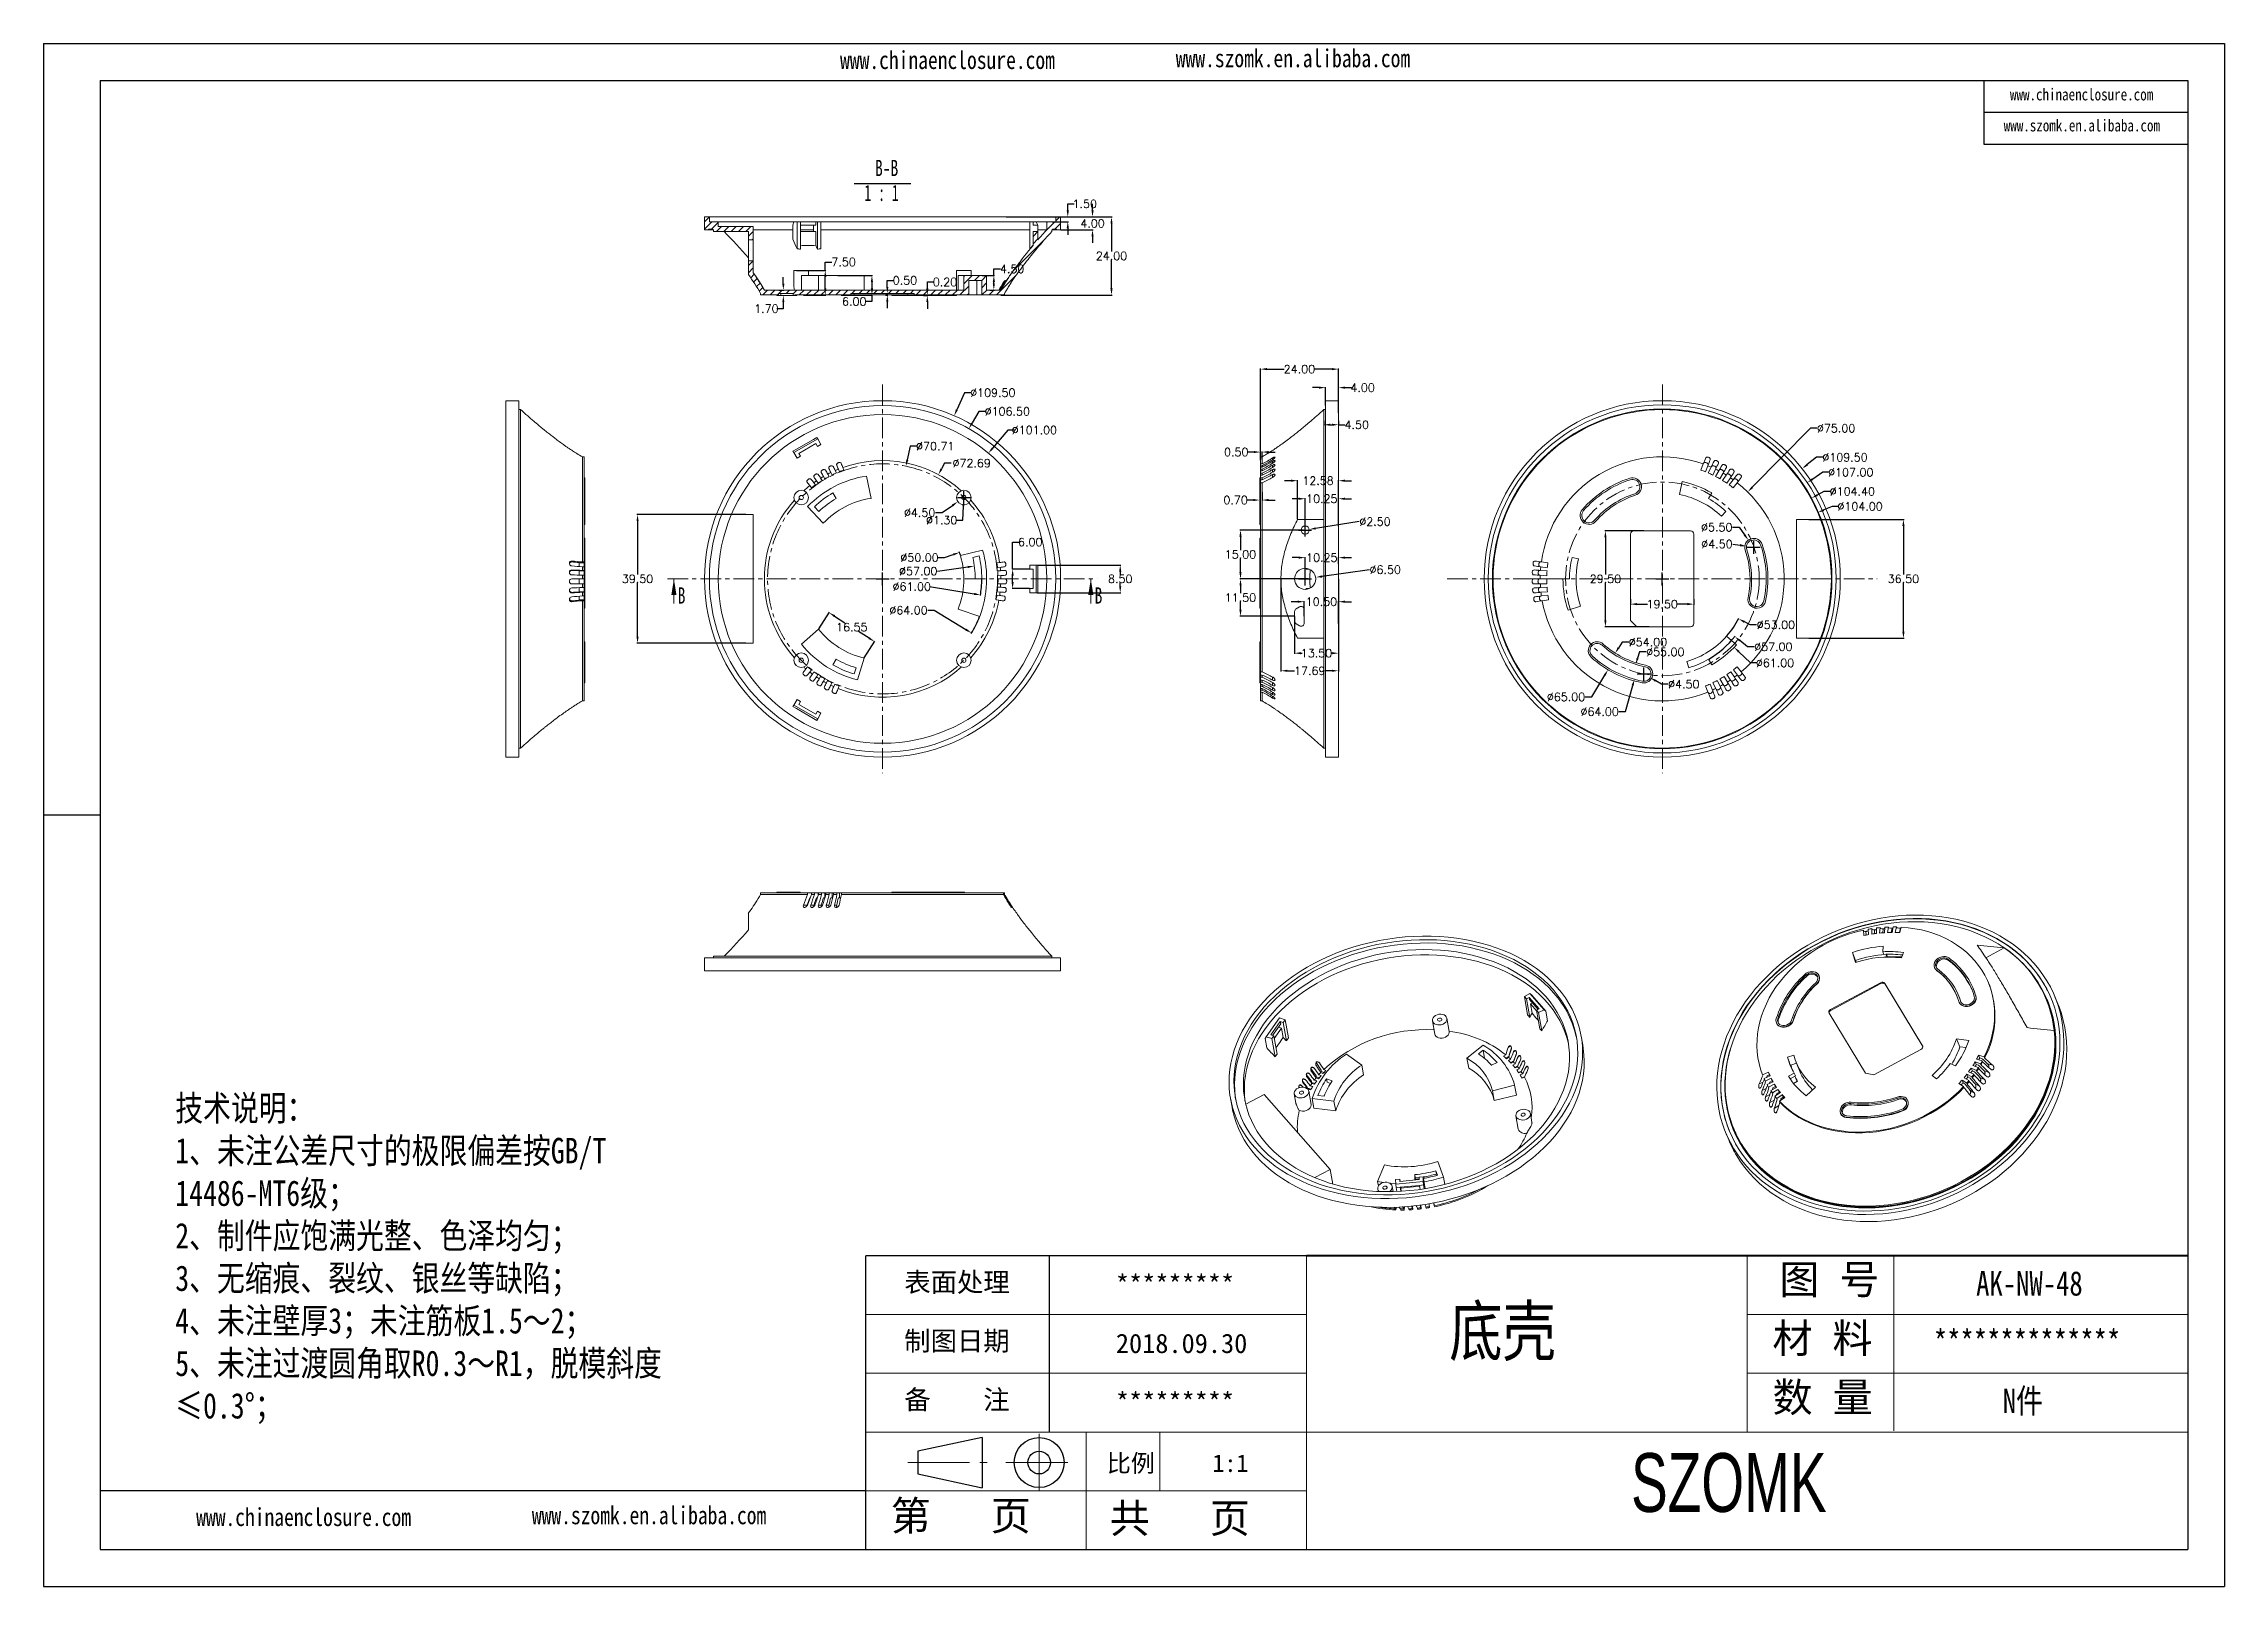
# Model space of a CAD drawing. Header units: inches. Extents: x 1184 to 3157, y 573 to 1047.
# Drawn here: x 1184 to 1855, y 573 to 1047 of the extents above; entities that cross this region are included whole.
import ezdxf

# ---------------------------------------------------------------- set-up
doc = ezdxf.new("R2010")
doc.units = ezdxf.units.IN
doc.linetypes.add('CENTER', pattern=[10.16, 6.35, -1.27, 1.27, -1.27])
doc.linetypes.add('CENTER2', pattern=[28.575, 19.05, -3.175, 3.175, -3.175])
doc.layers.add('10', color=7, linetype='Continuous')
doc.layers.add('文字', color=81, linetype='Continuous')
for name, color, linetype, lineweight in [('粗实线', 7, 'Continuous', 30), ('细实线', 3, 'Continuous', 9), ('细点划线', 2, 'CENTER2', 9)]:
    doc.layers.add(name, color=color, linetype=linetype, lineweight=lineweight)
doc.styles.add('SLDTEXTSTYLE6', font='TXT', dxfattribs={"width": 0.7})
doc.styles.add('SLDTEXTSTYLE7', font='TXT', dxfattribs={"width": 0.62})
doc.styles.get("Standard").update_dxf_attribs({"font": 'txt', "bigfont": 'gbcbig.shx'})
doc.styles.add('宋体', font='', dxfattribs={"width": 0.8, "height": 3.5})
doc.styles.add('长仿宋', font='', dxfattribs={"width": 0.7, "height": 4})
doc.styles.get('宋体').set_extended_font_data('SimSun')
doc.styles.get('长仿宋').set_extended_font_data('SimSun')
doc.dimstyles.new('2.5', dxfattribs={"dimtxt": 2.5, "dimasz": 2, "dimexe": 0.18, "dimexo": 0.0625, "dimgap": 0.09, "dimtad": 0, "dimtih": 1, "dimtoh": 1, "dimzin": 0, "dimdsep": 46, "dimtxsty": 'Standard', "dimcen": 2, "dimadec": 0, "dimazin": 0, "dimtfac": 1, "dimtofl": 0, "dimtmove": 0, "dimatfit": 3, "dimfxl": 1, "dimtolj": 1, "dimtzin": 0, "dimarcsym": 0})

msp = doc.modelspace()

# ---------------------------------------------------------------- texts
at = {"color": 7, "linetype": 'Continuous', "char_height": 5, "attachment_point": 7, "style": 'SLDTEXTSTYLE6'}
for insert in [(1379.173, 874.938), (1507.345, 874.938)]:
    msp.add_mtext('B', dxfattribs=dict(at, insert=insert))
at = {"width": 3375.47992, "attachment_point": 1}
for s, insert, char_height in [('{\\fSimHei|b0|i0|c134|p49;表面处理}', (1448.843, 669.415), 5.93908), ('{\\fSimHei|b0|i0|c134|p49;*********}', (1513.892, 668.651), 5.93908), ('{\\fSimHei|b0|i0|c134|p49;制图日期}', (1448.843, 651.356), 5.93908), ('{\\fSimHei|b0|i0|c134|p49;2018.\\fSimHei|b0|i0|c0|p49;09\\fSimHei|b0|i0|c134|p49;.\\fSimHei|b0|i0|c0|p49;30}', (1513.892, 650.592), 5.939085), ('{\\fSimHei|b0|i0|c134|p49;备    注}', (1448.843, 633.296), 5.93908), ('{\\fSimHei|b0|i0|c134|p49;*********}', (1513.892, 632.533), 5.93908)]:
    msp.add_mtext(s, dxfattribs=dict(at, insert=insert, char_height=char_height))
at = {"layer": '文字', "color": 0, "attachment_point": 1, "style": '宋体'}
for s, insert, char_height, width in [('www.chinaenclosure.com', (1429.09, 1044.736), 5.5181, 96.9477), ('www.szomk.en.alibaba.com', (1532.302, 1045.283), 5.5181, 96.9477), ('www.chinaenclosure.com', (1788.77, 1033.243), 3.67873, 64.6318), ('www.szomk.en.alibaba.com', (1786.848, 1023.716), 3.67873, 64.6318), ('{\\H1.111x;技术说明：\\P1、未注公差尺寸的极限偏差按GB/T 14486-MT6级；\\P2、制件应饱满光整、色泽均匀；\\P3、无缩痕、裂纹、银丝等缺陷；\\P4、未注壁厚3；未注筋板1.5～2；\\P5、未注过渡圆角取R0.3～R1，脱模斜度≤0.3%%D；}', (1224.714, 723.833), 7.05439, 158.89587), ('{\\H1.111x;AK-NW-48}', (1778.369, 669.823), 6.77221, 78.29437), ('底壳', (1616.347, 658.95), 15.0494, 192.40064), ('{\\H1.111x;**************}', (1765.343, 651.763), 6.77221, 78.29437), ('{\\H1.111x;N件}', (1786.561, 633.704), 6.77221, 78.29437), ('www.chinaenclosure.com', (1231.129, 597.018), 5.5181, 96.9477), ('www.szomk.en.alibaba.com', (1334.341, 597.565), 5.5181, 96.9477)]:
    msp.add_mtext(s, dxfattribs=dict(at, insert=insert, char_height=char_height, width=width))
at = {"layer": '粗实线', "insert": (1672.275, 613.896), "char_height": 18.05923, "width": 202.51641, "attachment_point": 1, "style": '长仿宋'}
msp.add_mtext('{\\fSTXinwei|b0|i0|c134|p2;SZOMK}', dxfattribs=at)
at = {"layer": '细实线', "color": 7, "attachment_point": 1}
for s, insert, char_height, width in [('{\\fSimSun|b0|i0|c134|p54;图 号}', (1717.883, 671.798), 9.02962, 45.14808), ('{\\fSimSun|b0|i0|c134|p54;材 料   }', (1715.742, 653.739), 9.02962, 45.14808), ('{\\fSimSun|b0|i0|c134|p54;数 量}', (1715.786, 635.591), 9.02962, 40.79694), ('{\\fSimSun|b0|i0|c134|p54;比例}', (1511.107, 613.523), 5.41777, 23.78232), ('{\\fSimSun|b0|i0|c134|p54;1:1}', (1543.558, 613.523), 5.41777, 23.78232), ('{\\fSimSun|b0|i0|c134|p54;第   页}', (1444.663, 599.199), 9.02962, 67.72212), ('{\\fSimSun|b0|i0|c134|p54; 共   页}', (1505.892, 598.432), 9.02962, 67.72212)]:
    msp.add_mtext(s, dxfattribs=dict(at, insert=insert, char_height=char_height, width=width))

# ---------------------------------------------------------------- blocks, each defined once
blk = doc.blocks.new('SW_NOTE_0')
at = {"layer": '10', "color": 0}
blk.add_line((-4.36, -0.82), (13.09, -0.82), dxfattribs=at)
at = {"layer": '10', "color": 0, "char_height": 5, "attachment_point": 2}
for s, insert, style in [('B-B', (5.62, 6.45), 'SLDTEXTSTYLE6'), ('1 : 1', (4.07, -1.19), 'SLDTEXTSTYLE7')]:
    blk.add_mtext(s, dxfattribs=dict(at, insert=insert, style=style))
blk = doc.blocks.new('*D96')
at = {"color": 0, "lineweight": -2, "transparency": 16777216}
for p, q in [((1467.31, 939.75), (1465, 934.49)), ((1469.31, 939.75), (1467.31, 939.75)), ((1440.16, 882.54), (1444.16, 882.54)), ((1442.16, 880.54), (1442.16, 884.54))]:
    blk.add_line(p, q, dxfattribs=at)
at = {"color": 0, "transparency": 16777216}
blk.add_solid([(1464.69, 934.62), (1465.3, 934.36), (1464.19, 932.66)], dxfattribs=at)
at = {"layer": 'Defpoints', "color": 0, "transparency": 16777216}
for p in [(1464.19, 932.66), (1420.13, 832.42)]:
    blk.add_point(p, dxfattribs=at)
at = {"color": 0, "transparency": 16777216, "insert": (1476.06, 939.75), "char_height": 2.5, "attachment_point": 5}
blk.add_mtext('\\A1;∅109.50', dxfattribs=at)
blk = doc.blocks.new('*D97')
at = {"color": 0, "lineweight": -2, "transparency": 16777216}
for p, q in [((1471.75, 934.01), (1469.69, 930.44)), ((1473.75, 934.01), (1471.75, 934.01)), ((1440.16, 882.54), (1444.16, 882.54)), ((1442.16, 880.54), (1442.16, 884.54))]:
    blk.add_line(p, q, dxfattribs=at)
at = {"color": 0, "transparency": 16777216}
blk.add_solid([(1469.41, 930.6), (1469.98, 930.27), (1468.7, 928.7)], dxfattribs=at)
at = {"layer": 'Defpoints', "color": 0, "transparency": 16777216}
for p in [(1468.7, 928.7), (1415.62, 836.37)]:
    blk.add_point(p, dxfattribs=at)
at = {"color": 0, "transparency": 16777216, "insert": (1480.51, 934.01), "char_height": 2.5, "attachment_point": 5}
blk.add_mtext('\\A1;∅106.50', dxfattribs=at)
blk = doc.blocks.new('*D98')
at = {"color": 0, "lineweight": -2, "transparency": 16777216}
for p, q in [((1480.7, 928.27), (1475.99, 922.68)), ((1482.7, 928.27), (1480.7, 928.27)), ((1440.16, 882.54), (1444.16, 882.54)), ((1442.16, 880.54), (1442.16, 884.54))]:
    blk.add_line(p, q, dxfattribs=at)
at = {"color": 0, "transparency": 16777216}
blk.add_solid([(1475.74, 922.9), (1476.24, 922.47), (1474.7, 921.16)], dxfattribs=at)
at = {"layer": 'Defpoints', "color": 0, "transparency": 16777216}
for p in [(1474.7, 921.16), (1409.62, 843.92)]:
    blk.add_point(p, dxfattribs=at)
at = {"color": 0, "transparency": 16777216, "insert": (1488.83, 928.27), "char_height": 2.5, "attachment_point": 5}
blk.add_mtext('\\A1;∅101.00', dxfattribs=at)
blk = doc.blocks.new('*D99')
at = {"color": 0, "lineweight": -2, "transparency": 16777216}
for p, q in [((1461.22, 918.1), (1460.28, 916.33)), ((1463.22, 918.1), (1461.22, 918.1)), ((1440.16, 882.54), (1444.16, 882.54)), ((1442.16, 880.54), (1442.16, 884.54))]:
    blk.add_line(p, q, dxfattribs=at)
at = {"color": 0, "transparency": 16777216}
blk.add_solid([(1459.98, 916.49), (1460.57, 916.18), (1459.33, 914.57)], dxfattribs=at)
at = {"layer": 'Defpoints', "color": 0, "transparency": 16777216}
for p in [(1459.33, 914.57), (1424.99, 850.5)]:
    blk.add_point(p, dxfattribs=at)
at = {"color": 0, "transparency": 16777216, "insert": (1469.56, 918.1), "char_height": 2.5, "attachment_point": 5}
blk.add_mtext('\\A1;∅72.69', dxfattribs=at)
blk = doc.blocks.new('*D100')
at = {"color": 0, "lineweight": -2, "transparency": 16777216}
for p, q in [((1460.45, 902.89), (1463.67, 905.12)), ((1465.16, 907.54), (1469.16, 907.54)), ((1467.16, 905.54), (1467.16, 909.54)), ((1458.45, 902.89), (1460.45, 902.89))]:
    blk.add_line(p, q, dxfattribs=at)
at = {"color": 0, "transparency": 16777216}
blk.add_solid([(1463.48, 905.39), (1463.85, 904.84), (1465.31, 906.26)], dxfattribs=at)
at = {"layer": 'Defpoints', "color": 0, "transparency": 16777216}
for p in [(1465.31, 906.26), (1469.01, 908.82)]:
    blk.add_point(p, dxfattribs=at)
at = {"color": 0, "transparency": 16777216, "insert": (1453.56, 902.89), "char_height": 2.5, "attachment_point": 5}
blk.add_mtext('\\A1;∅4.50', dxfattribs=at)
blk = doc.blocks.new('*D101')
at = {"color": 0, "lineweight": -2, "transparency": 16777216}
for p, q in [((1465.16, 907.54), (1469.16, 907.54)), ((1467.16, 905.54), (1467.16, 909.54)), ((1464.79, 900.58), (1466.79, 900.58)), ((1466.79, 900.58), (1467.02, 904.89))]:
    blk.add_line(p, q, dxfattribs=at)
at = {"color": 0, "transparency": 16777216}
blk.add_solid([(1466.69, 904.91), (1467.35, 904.87), (1467.13, 906.89)], dxfattribs=at)
at = {"layer": 'Defpoints', "color": 0, "transparency": 16777216}
for p in [(1467.13, 906.89), (1467.19, 908.19)]:
    blk.add_point(p, dxfattribs=at)
at = {"color": 0, "transparency": 16777216, "insert": (1460.33, 900.58), "char_height": 2.5, "attachment_point": 5}
blk.add_mtext('\\A1;∅1.30', dxfattribs=at)
blk = doc.blocks.new('*D102')
at = {"color": 0, "lineweight": -2, "transparency": 16777216}
for p, q in [((1459.24, 889.09), (1461.24, 889.09)), ((1461.24, 889.09), (1463.91, 890.01))]:
    blk.add_line(p, q, dxfattribs=at)
blk.add_arc((1442.16, 882.54), 25, 16.9614, 19.36326, dxfattribs=at)
at = {"color": 0, "transparency": 16777216}
blk.add_solid([(1463.8, 890.32), (1464.02, 889.69), (1465.8, 890.66)], dxfattribs=at)
at = {"layer": 'Defpoints', "color": 0, "transparency": 16777216}
for p in [(1465.8, 890.66), (1418.51, 874.42)]:
    blk.add_point(p, dxfattribs=at)
at = {"color": 0, "transparency": 16777216, "insert": (1453.52, 889.09), "char_height": 2.5, "attachment_point": 5}
blk.add_mtext('\\A1;∅50.00', dxfattribs=at)
blk = doc.blocks.new('*D103')
at = {"color": 0, "lineweight": -2, "transparency": 16777216}
blk.add_line((1459.05, 884.91), (1468.4, 886.22), dxfattribs=at)
at = {"color": 0, "transparency": 16777216}
blk.add_solid([(1468.36, 886.55), (1468.45, 885.89), (1470.38, 886.5)], dxfattribs=at)
at = {"layer": 'Defpoints', "color": 0, "transparency": 16777216}
for p in [(1470.38, 886.5), (1413.94, 878.57)]:
    blk.add_point(p, dxfattribs=at)
at = {"color": 0, "transparency": 16777216, "insert": (1453.12, 884.91), "char_height": 2.5, "attachment_point": 5}
blk.add_mtext('\\A1;∅57.00', dxfattribs=at)
blk = doc.blocks.new('*D104')
at = {"color": 0, "lineweight": -2, "transparency": 16777216}
blk.add_line((1456.64, 880.16), (1470.28, 877.92), dxfattribs=at)
blk.add_arc((1442.16, 882.54), 30.5, 350.33939, 359.88259, dxfattribs=at)
at = {"color": 0, "transparency": 16777216}
blk.add_solid([(1470.34, 878.25), (1470.23, 877.59), (1472.26, 877.6)], dxfattribs=at)
at = {"layer": 'Defpoints', "color": 0, "transparency": 16777216}
for p in [(1412.06, 887.48), (1472.26, 877.6)]:
    blk.add_point(p, dxfattribs=at)
at = {"color": 0, "transparency": 16777216, "insert": (1451.13, 880.16), "char_height": 2.5, "attachment_point": 5}
blk.add_mtext('\\A1;∅61.00', dxfattribs=at)
blk = doc.blocks.new('*D105')
at = {"color": 0, "lineweight": -2, "transparency": 16777216}
for p, q in [((1456.05, 872.88), (1458.05, 872.88)), ((1458.05, 872.88), (1467.79, 866.95))]:
    blk.add_line(p, q, dxfattribs=at)
blk.add_arc((1442.16, 882.54), 32, 328.3829, 338.79289, dxfattribs=at)
at = {"color": 0, "transparency": 16777216}
blk.add_solid([(1467.97, 867.24), (1467.62, 866.67), (1469.5, 865.92)], dxfattribs=at)
at = {"layer": 'Defpoints', "color": 0, "transparency": 16777216}
for p in [(1414.81, 899.16), (1469.5, 865.92)]:
    blk.add_point(p, dxfattribs=at)
at = {"color": 0, "transparency": 16777216, "insert": (1450.13, 872.88), "char_height": 2.5, "attachment_point": 5}
blk.add_mtext('\\A1;∅64.00', dxfattribs=at)
blk = doc.blocks.new('*D106')
at = {"color": 0, "lineweight": -2, "transparency": 16777216}
for p, q in [((1400.13, 902.29), (1366.65, 902.29)), ((1366.83, 900.29), (1366.83, 883.88)), ((1366.83, 864.79), (1366.83, 881.2)), ((1400.13, 862.79), (1366.65, 862.79))]:
    blk.add_line(p, q, dxfattribs=at)
at = {"color": 0, "transparency": 16777216}
for points in [[(1366.5, 900.29), (1367.16, 900.29), (1366.83, 902.29)], [(1366.5, 864.79), (1367.16, 864.79), (1366.83, 862.79)]]:
    blk.add_solid(points, dxfattribs=at)
at = {"layer": 'Defpoints', "color": 0, "transparency": 16777216}
for p in [(1400.19, 902.29), (1366.83, 862.79), (1400.19, 862.79)]:
    blk.add_point(p, dxfattribs=at)
at = {"color": 0, "transparency": 16777216, "insert": (1366.83, 882.54), "char_height": 2.5, "attachment_point": 5}
blk.add_mtext('\\A1;39.50', dxfattribs=at)
blk = doc.blocks.new('*D107')
at = {"color": 0, "lineweight": -2, "transparency": 16777216}
for p, q in [((1422.53, 867.15), (1425.82, 872.31)), ((1427.41, 871.08), (1430.6, 869.05)), ((1438, 864.33), (1434.81, 866.37)), ((1436.49, 858.25), (1439.78, 863.41))]:
    blk.add_line(p, q, dxfattribs=at)
at = {"color": 0, "transparency": 16777216}
for points in [[(1427.59, 871.36), (1427.23, 870.8), (1425.73, 872.16)], [(1438.18, 864.62), (1437.82, 864.05), (1439.69, 863.26)]]:
    blk.add_solid(points, dxfattribs=at)
at = {"layer": 'Defpoints', "color": 0, "transparency": 16777216}
for p in [(1425.73, 872.16), (1422.5, 867.09), (1436.46, 858.2)]:
    blk.add_point(p, dxfattribs=at)
at = {"color": 0, "transparency": 16777216, "insert": (1432.71, 867.71), "char_height": 2.5, "attachment_point": 5}
blk.add_mtext('\\A1;16.55', dxfattribs=at)
blk = doc.blocks.new('*D108')
at = {"color": 0, "lineweight": -2, "transparency": 16777216}
for p, q in [((1489.97, 886.79), (1515.41, 886.79)), ((1489.72, 878.29), (1515.41, 878.29)), ((1515.23, 884.79), (1515.23, 883.88)), ((1515.23, 880.29), (1515.23, 881.2))]:
    blk.add_line(p, q, dxfattribs=at)
at = {"color": 0, "transparency": 16777216}
for points in [[(1514.89, 884.79), (1515.56, 884.79), (1515.23, 886.79)], [(1514.89, 880.29), (1515.56, 880.29), (1515.23, 878.29)]]:
    blk.add_solid(points, dxfattribs=at)
at = {"layer": 'Defpoints', "color": 0, "transparency": 16777216}
for p in [(1489.91, 886.79), (1515.23, 886.79), (1489.66, 878.29)]:
    blk.add_point(p, dxfattribs=at)
at = {"color": 0, "transparency": 16777216, "insert": (1515.23, 882.54), "char_height": 2.5, "attachment_point": 5}
blk.add_mtext('\\A1;8.50', dxfattribs=at)
blk = doc.blocks.new('*D109')
at = {"color": 0, "lineweight": -2, "transparency": 16777216}
for p, q in [((1482.15, 885.54), (1482.15, 893.85)), ((1482.15, 893.85), (1484.15, 893.85)), ((1487.35, 885.54), (1481.97, 885.54)), ((1487.35, 879.54), (1481.97, 879.54)), ((1482.15, 881.54), (1482.15, 883.54))]:
    blk.add_line(p, q, dxfattribs=at)
at = {"color": 0, "transparency": 16777216}
for points in [[(1481.81, 883.54), (1482.48, 883.54), (1482.15, 885.54)], [(1481.81, 881.54), (1482.48, 881.54), (1482.15, 879.54)]]:
    blk.add_solid(points, dxfattribs=at)
at = {"layer": 'Defpoints', "color": 0, "transparency": 16777216}
for p in [(1482.15, 885.54), (1487.41, 885.54), (1487.41, 879.54)]:
    blk.add_point(p, dxfattribs=at)
at = {"color": 0, "transparency": 16777216, "insert": (1487.57, 893.85), "char_height": 2.5, "attachment_point": 5}
blk.add_mtext('\\A1;6.00', dxfattribs=at)
blk = doc.blocks.new('*D110')
at = {"color": 0, "lineweight": -2, "transparency": 16777216}
for p, q in [((1558.32, 919.01), (1558.32, 947.17)), ((1560.32, 946.99), (1565.65, 946.99)), ((1580.32, 946.99), (1575, 946.99)), ((1582.32, 933.56), (1582.32, 947.17))]:
    blk.add_line(p, q, dxfattribs=at)
at = {"color": 0, "transparency": 16777216}
for points in [[(1560.32, 947.33), (1560.32, 946.66), (1558.32, 946.99)], [(1580.32, 947.33), (1580.32, 946.66), (1582.32, 946.99)]]:
    blk.add_solid(points, dxfattribs=at)
at = {"layer": 'Defpoints', "color": 0, "transparency": 16777216}
for p in [(1582.32, 946.99), (1582.32, 933.5), (1558.32, 918.94)]:
    blk.add_point(p, dxfattribs=at)
at = {"color": 0, "transparency": 16777216, "insert": (1570.32, 946.99), "char_height": 2.5, "attachment_point": 5}
blk.add_mtext('\\A1;24.00', dxfattribs=at)
blk = doc.blocks.new('*D111')
at = {"color": 0, "lineweight": -2, "transparency": 16777216}
for p, q in [((1576.32, 941.3), (1574.32, 941.3)), ((1578.32, 935.78), (1578.32, 941.48)), ((1582.32, 935.78), (1582.32, 941.48)), ((1584.32, 941.3), (1586.32, 941.3))]:
    blk.add_line(p, q, dxfattribs=at)
at = {"color": 0, "transparency": 16777216}
for points in [[(1576.32, 941.64), (1576.32, 940.97), (1578.32, 941.3)], [(1584.32, 941.64), (1584.32, 940.97), (1582.32, 941.3)]]:
    blk.add_solid(points, dxfattribs=at)
at = {"layer": 'Defpoints', "color": 0, "transparency": 16777216}
for p in [(1582.32, 941.3), (1578.32, 935.71), (1582.32, 935.71)]:
    blk.add_point(p, dxfattribs=at)
at = {"color": 0, "transparency": 16777216, "insert": (1589.75, 941.3), "char_height": 2.5, "attachment_point": 5}
blk.add_mtext('\\A1;4.00', dxfattribs=at)
blk = doc.blocks.new('*D112')
at = {"color": 0, "lineweight": -2, "transparency": 16777216}
for p, q in [((1577.82, 931.13), (1577.82, 929.72)), ((1579.82, 929.9), (1580.32, 929.9)), ((1582.32, 931.13), (1582.32, 929.72)), ((1582.32, 929.9), (1584.32, 929.9))]:
    blk.add_line(p, q, dxfattribs=at)
at = {"color": 0, "transparency": 16777216}
for points in [[(1579.82, 930.24), (1579.82, 929.57), (1577.82, 929.9)], [(1580.32, 930.24), (1580.32, 929.57), (1582.32, 929.9)]]:
    blk.add_solid(points, dxfattribs=at)
at = {"layer": 'Defpoints', "color": 0, "transparency": 16777216}
for p in [(1577.82, 931.19), (1582.32, 931.19), (1582.32, 929.9)]:
    blk.add_point(p, dxfattribs=at)
at = {"color": 0, "transparency": 16777216, "insert": (1587.96, 929.9), "char_height": 2.5, "attachment_point": 5}
blk.add_mtext('\\A1;4.50', dxfattribs=at)
blk = doc.blocks.new('*D113')
at = {"color": 0, "lineweight": -2, "transparency": 16777216}
for p, q in [((1556.32, 921.51), (1554.32, 921.51)), ((1558.32, 919.07), (1558.32, 921.69)), ((1558.82, 919.24), (1558.82, 921.69)), ((1560.82, 921.51), (1562.82, 921.51))]:
    blk.add_line(p, q, dxfattribs=at)
at = {"color": 0, "transparency": 16777216}
for points in [[(1556.32, 921.85), (1556.32, 921.18), (1558.32, 921.51)], [(1560.82, 921.85), (1560.82, 921.18), (1558.82, 921.51)]]:
    blk.add_solid(points, dxfattribs=at)
at = {"layer": 'Defpoints', "color": 0, "transparency": 16777216}
for p in [(1558.32, 921.51), (1558.32, 919.01), (1558.82, 919.18)]:
    blk.add_point(p, dxfattribs=at)
at = {"color": 0, "transparency": 16777216, "insert": (1550.9, 921.51), "char_height": 2.5, "attachment_point": 5}
blk.add_mtext('\\A1;0.50', dxfattribs=at)
blk = doc.blocks.new('*D114')
at = {"color": 0, "lineweight": -2, "transparency": 16777216}
for p, q in [((1556.12, 906.76), (1554.12, 906.76)), ((1558.12, 909.82), (1558.12, 906.58)), ((1558.82, 909.15), (1558.82, 906.58)), ((1560.82, 906.76), (1562.82, 906.76))]:
    blk.add_line(p, q, dxfattribs=at)
at = {"color": 0, "transparency": 16777216}
for points in [[(1556.12, 907.1), (1556.12, 906.43), (1558.12, 906.76)], [(1560.82, 907.1), (1560.82, 906.43), (1558.82, 906.76)]]:
    blk.add_solid(points, dxfattribs=at)
at = {"layer": 'Defpoints', "color": 0, "transparency": 16777216}
for p in [(1558.12, 909.89), (1558.12, 906.76), (1558.82, 909.21)]:
    blk.add_point(p, dxfattribs=at)
at = {"color": 0, "transparency": 16777216, "insert": (1550.7, 906.76), "char_height": 2.5, "attachment_point": 5}
blk.add_mtext('\\A1;0.70', dxfattribs=at)
blk = doc.blocks.new('*D115')
at = {"color": 0, "lineweight": -2, "transparency": 16777216}
for p, q in [((1570.07, 889.07), (1568.07, 889.07)), ((1572.07, 882.6), (1572.07, 889.25)), ((1582.32, 887.19), (1582.32, 889.25)), ((1584.32, 889.07), (1586.32, 889.07))]:
    blk.add_line(p, q, dxfattribs=at)
at = {"color": 0, "transparency": 16777216}
for points in [[(1570.07, 889.4), (1570.07, 888.73), (1572.07, 889.07)], [(1584.32, 889.4), (1584.32, 888.73), (1582.32, 889.07)]]:
    blk.add_solid(points, dxfattribs=at)
at = {"layer": 'Defpoints', "color": 0, "transparency": 16777216}
for p in [(1582.32, 889.07), (1582.32, 887.13), (1572.07, 882.54)]:
    blk.add_point(p, dxfattribs=at)
at = {"color": 0, "transparency": 16777216, "insert": (1577.2, 889.07), "char_height": 2.5, "attachment_point": 5}
blk.add_mtext('\\A1;10.25', dxfattribs=at)
blk = doc.blocks.new('*D116')
at = {"color": 0, "lineweight": -2, "transparency": 16777216}
for p, q in [((1570.07, 907.17), (1568.07, 907.17)), ((1572.07, 897.6), (1572.07, 907.35)), ((1582.32, 898.73), (1582.32, 907.35)), ((1584.32, 907.17), (1586.32, 907.17))]:
    blk.add_line(p, q, dxfattribs=at)
at = {"color": 0, "transparency": 16777216}
for points in [[(1570.07, 907.5), (1570.07, 906.83), (1572.07, 907.17)], [(1584.32, 907.5), (1584.32, 906.83), (1582.32, 907.17)]]:
    blk.add_solid(points, dxfattribs=at)
at = {"layer": 'Defpoints', "color": 0, "transparency": 16777216}
for p in [(1582.32, 907.17), (1582.32, 898.67), (1572.07, 897.54)]:
    blk.add_point(p, dxfattribs=at)
at = {"color": 0, "transparency": 16777216, "insert": (1577.2, 907.17), "char_height": 2.5, "attachment_point": 5}
blk.add_mtext('\\A1;10.25', dxfattribs=at)
blk = doc.blocks.new('*D117')
at = {"color": 0, "lineweight": -2, "transparency": 16777216}
for p, q in [((1569.82, 875.53), (1567.82, 875.53)), ((1571.82, 871.1), (1571.82, 875.71)), ((1582.32, 868.85), (1582.32, 875.71)), ((1584.32, 875.53), (1586.32, 875.53))]:
    blk.add_line(p, q, dxfattribs=at)
at = {"color": 0, "transparency": 16777216}
for points in [[(1569.82, 875.86), (1569.82, 875.2), (1571.82, 875.53)], [(1584.32, 875.86), (1584.32, 875.2), (1582.32, 875.53)]]:
    blk.add_solid(points, dxfattribs=at)
at = {"layer": 'Defpoints', "color": 0, "transparency": 16777216}
for p in [(1571.82, 875.53), (1571.82, 871.04), (1582.32, 868.79)]:
    blk.add_point(p, dxfattribs=at)
at = {"color": 0, "transparency": 16777216, "insert": (1577.07, 875.53), "char_height": 2.5, "attachment_point": 5}
blk.add_mtext('\\A1;10.50', dxfattribs=at)
blk = doc.blocks.new('*D118')
at = {"color": 0, "lineweight": -2, "transparency": 16777216}
for p, q in [((1568.82, 870.98), (1568.82, 859.53)), ((1582.32, 870.07), (1582.32, 859.53)), ((1570.82, 859.71), (1571.11, 859.71)), ((1580.32, 859.71), (1580.04, 859.71))]:
    blk.add_line(p, q, dxfattribs=at)
at = {"color": 0, "transparency": 16777216}
for points in [[(1570.82, 860.04), (1570.82, 859.37), (1568.82, 859.71)], [(1580.32, 860.04), (1580.32, 859.37), (1582.32, 859.71)]]:
    blk.add_solid(points, dxfattribs=at)
at = {"layer": 'Defpoints', "color": 0, "transparency": 16777216}
for p in [(1568.82, 871.04), (1582.32, 870.14), (1582.32, 859.71)]:
    blk.add_point(p, dxfattribs=at)
at = {"color": 0, "transparency": 16777216, "insert": (1575.57, 859.71), "char_height": 2.5, "attachment_point": 5}
blk.add_mtext('\\A1;13.50', dxfattribs=at)
blk = doc.blocks.new('*D119')
at = {"color": 0, "lineweight": -2, "transparency": 16777216}
for p, q in [((1567.74, 912.71), (1565.74, 912.71)), ((1569.74, 900.85), (1569.74, 912.89)), ((1582.32, 900.85), (1582.32, 912.89)), ((1584.32, 912.71), (1586.32, 912.71))]:
    blk.add_line(p, q, dxfattribs=at)
at = {"color": 0, "transparency": 16777216}
for points in [[(1567.74, 913.05), (1567.74, 912.38), (1569.74, 912.71)], [(1584.32, 913.05), (1584.32, 912.38), (1582.32, 912.71)]]:
    blk.add_solid(points, dxfattribs=at)
at = {"layer": 'Defpoints', "color": 0, "transparency": 16777216}
for p in [(1582.32, 912.71), (1569.74, 900.79), (1582.32, 900.79)]:
    blk.add_point(p, dxfattribs=at)
at = {"color": 0, "transparency": 16777216, "insert": (1576.03, 912.71), "char_height": 2.5, "attachment_point": 5}
blk.add_mtext('\\A1;12.58', dxfattribs=at)
blk = doc.blocks.new('*D120')
at = {"color": 0, "lineweight": -2, "transparency": 16777216}
for p, q in [((1564.64, 882.48), (1564.64, 854.12)), ((1582.32, 882.48), (1582.32, 854.12)), ((1566.64, 854.3), (1568.81, 854.3)), ((1580.32, 854.3), (1578.15, 854.3))]:
    blk.add_line(p, q, dxfattribs=at)
at = {"color": 0, "transparency": 16777216}
for points in [[(1566.64, 854.63), (1566.64, 853.97), (1564.64, 854.3)], [(1580.32, 854.63), (1580.32, 853.97), (1582.32, 854.3)]]:
    blk.add_solid(points, dxfattribs=at)
at = {"layer": 'Defpoints', "color": 0, "transparency": 16777216}
for p in [(1564.64, 882.54), (1582.32, 882.54), (1582.32, 854.3)]:
    blk.add_point(p, dxfattribs=at)
at = {"color": 0, "transparency": 16777216, "insert": (1573.48, 854.3), "char_height": 2.5, "attachment_point": 5}
blk.add_mtext('\\A1;17.69', dxfattribs=at)
blk = doc.blocks.new('*D121')
at = {"color": 0, "lineweight": -2, "transparency": 16777216}
for p, q in [((1450.63, 923.32), (1449.76, 919.11)), ((1452.63, 923.32), (1450.63, 923.32)), ((1440.16, 882.54), (1444.16, 882.54)), ((1442.16, 880.54), (1442.16, 884.54))]:
    blk.add_line(p, q, dxfattribs=at)
at = {"color": 0, "transparency": 16777216}
blk.add_solid([(1449.43, 919.18), (1450.08, 919.04), (1449.35, 917.15)], dxfattribs=at)
at = {"layer": 'Defpoints', "color": 0, "transparency": 16777216}
for p in [(1449.35, 917.15), (1434.97, 847.92)]:
    blk.add_point(p, dxfattribs=at)
at = {"color": 0, "transparency": 16777216, "insert": (1458.35, 923.32), "char_height": 2.5, "attachment_point": 5}
blk.add_mtext('\\A1;∅70.71', dxfattribs=at)
blk = doc.blocks.new('*D122')
at = {"color": 0, "lineweight": -2, "transparency": 16777216}
for p, q in [((1727.39, 928.81), (1709.55, 910.69)), ((1729.39, 928.81), (1727.39, 928.81)), ((1679.85, 882.54), (1683.85, 882.54)), ((1681.85, 880.54), (1681.85, 884.54))]:
    blk.add_line(p, q, dxfattribs=at)
at = {"color": 0, "transparency": 16777216}
blk.add_solid([(1709.32, 910.92), (1709.79, 910.46), (1708.15, 909.26)], dxfattribs=at)
at = {"layer": 'Defpoints', "color": 0, "transparency": 16777216}
for p in [(1708.15, 909.26), (1655.54, 855.81)]:
    blk.add_point(p, dxfattribs=at)
at = {"color": 0, "transparency": 16777216, "insert": (1735.31, 928.81), "char_height": 2.5, "attachment_point": 5}
blk.add_mtext('\\A1;∅75.00', dxfattribs=at)
blk = doc.blocks.new('*D123')
at = {"color": 0, "lineweight": -2, "transparency": 16777216}
for p, q in [((1729.29, 919.89), (1726.44, 917.64)), ((1731.29, 919.89), (1729.29, 919.89)), ((1679.85, 882.54), (1683.85, 882.54)), ((1681.85, 880.54), (1681.85, 884.54))]:
    blk.add_line(p, q, dxfattribs=at)
at = {"color": 0, "transparency": 16777216}
blk.add_solid([(1726.23, 917.9), (1726.65, 917.38), (1724.87, 916.4)], dxfattribs=at)
at = {"layer": 'Defpoints', "color": 0, "transparency": 16777216}
for p in [(1724.87, 916.4), (1638.83, 848.67)]:
    blk.add_point(p, dxfattribs=at)
at = {"color": 0, "transparency": 16777216, "insert": (1738.05, 919.89), "char_height": 2.5, "attachment_point": 5}
blk.add_mtext('\\A1;∅109.50', dxfattribs=at)
blk = doc.blocks.new('*D124')
at = {"color": 0, "lineweight": -2, "transparency": 16777216}
for p, q in [((1731.27, 915.3), (1728.11, 913.2)), ((1733.27, 915.3), (1731.27, 915.3)), ((1679.85, 882.54), (1683.85, 882.54)), ((1681.85, 880.54), (1681.85, 884.54))]:
    blk.add_line(p, q, dxfattribs=at)
at = {"color": 0, "transparency": 16777216}
blk.add_solid([(1727.92, 913.48), (1728.29, 912.92), (1726.44, 912.1)], dxfattribs=at)
at = {"layer": 'Defpoints', "color": 0, "transparency": 16777216}
for p in [(1726.44, 912.1), (1637.25, 852.98)]:
    blk.add_point(p, dxfattribs=at)
at = {"color": 0, "transparency": 16777216, "insert": (1739.82, 915.3), "char_height": 2.5, "attachment_point": 5}
blk.add_mtext('\\A1;∅107.00', dxfattribs=at)
blk = doc.blocks.new('*D125')
at = {"color": 0, "lineweight": -2, "transparency": 16777216}
for p, q in [((1731.55, 909.4), (1729.53, 908.31)), ((1733.55, 909.4), (1731.55, 909.4)), ((1679.85, 882.54), (1683.85, 882.54)), ((1681.85, 880.54), (1681.85, 884.54))]:
    blk.add_line(p, q, dxfattribs=at)
at = {"color": 0, "transparency": 16777216}
blk.add_solid([(1729.37, 908.6), (1729.69, 908.01), (1727.77, 907.36)], dxfattribs=at)
at = {"layer": 'Defpoints', "color": 0, "transparency": 16777216}
for p in [(1727.77, 907.36), (1635.92, 857.72)]:
    blk.add_point(p, dxfattribs=at)
at = {"color": 0, "transparency": 16777216, "insert": (1740.31, 909.4), "char_height": 2.5, "attachment_point": 5}
blk.add_mtext('\\A1;∅104.40', dxfattribs=at)
blk = doc.blocks.new('*D126')
at = {"color": 0, "lineweight": -2, "transparency": 16777216}
for p, q in [((1734.13, 904.82), (1731.52, 903.71)), ((1736.13, 904.82), (1734.13, 904.82)), ((1679.85, 882.54), (1683.85, 882.54)), ((1681.85, 880.54), (1681.85, 884.54))]:
    blk.add_line(p, q, dxfattribs=at)
at = {"color": 0, "transparency": 16777216}
blk.add_solid([(1731.39, 904.01), (1731.66, 903.4), (1729.68, 902.92)], dxfattribs=at)
at = {"layer": 'Defpoints', "color": 0, "transparency": 16777216}
for p in [(1729.68, 902.92), (1634.01, 862.15)]:
    blk.add_point(p, dxfattribs=at)
at = {"color": 0, "transparency": 16777216, "insert": (1742.68, 904.82), "char_height": 2.5, "attachment_point": 5}
blk.add_mtext('\\A1;∅104.00', dxfattribs=at)
blk = doc.blocks.new('*D127')
at = {"color": 0, "lineweight": -2, "transparency": 16777216}
for p, q in [((1703.49, 898.39), (1705.49, 898.39)), ((1705.49, 898.39), (1707.17, 896.09)), ((1707.97, 892.25), (1711.97, 892.25)), ((1709.97, 890.25), (1709.97, 894.25))]:
    blk.add_line(p, q, dxfattribs=at)
at = {"color": 0, "transparency": 16777216}
blk.add_solid([(1707.44, 896.29), (1706.9, 895.89), (1708.35, 894.47)], dxfattribs=at)
at = {"layer": 'Defpoints', "color": 0, "transparency": 16777216}
for p in [(1708.35, 894.47), (1711.59, 890.03)]:
    blk.add_point(p, dxfattribs=at)
at = {"color": 0, "transparency": 16777216, "insert": (1698.61, 898.39), "char_height": 2.5, "attachment_point": 5}
blk.add_mtext('\\A1;∅5.50', dxfattribs=at)
blk = doc.blocks.new('*D128')
at = {"color": 0, "lineweight": -2, "transparency": 16777216}
for p, q in [((1703.56, 893.25), (1705.77, 892.9)), ((1707.97, 892.25), (1711.97, 892.25)), ((1709.97, 890.25), (1709.97, 894.25))]:
    blk.add_line(p, q, dxfattribs=at)
at = {"color": 0, "transparency": 16777216}
blk.add_solid([(1705.82, 893.23), (1705.72, 892.58), (1707.74, 892.6)], dxfattribs=at)
at = {"layer": 'Defpoints', "color": 0, "transparency": 16777216}
for p in [(1707.74, 892.6), (1712.19, 891.9)]:
    blk.add_point(p, dxfattribs=at)
at = {"color": 0, "transparency": 16777216, "insert": (1698.67, 893.25), "char_height": 2.5, "attachment_point": 5}
blk.add_mtext('\\A1;∅4.50', dxfattribs=at)
blk = doc.blocks.new('*D129')
at = {"color": 0, "lineweight": -2, "transparency": 16777216}
for p, q in [((1726.88, 900.79), (1756.19, 900.79)), ((1756.01, 898.79), (1756.01, 883.88)), ((1756.01, 866.29), (1756.01, 881.2)), ((1726.88, 864.29), (1756.19, 864.29))]:
    blk.add_line(p, q, dxfattribs=at)
at = {"color": 0, "transparency": 16777216}
for points in [[(1755.68, 898.79), (1756.35, 898.79), (1756.01, 900.79)], [(1755.68, 866.29), (1756.35, 866.29), (1756.01, 864.29)]]:
    blk.add_solid(points, dxfattribs=at)
at = {"layer": 'Defpoints', "color": 0, "transparency": 16777216}
for p in [(1726.82, 900.79), (1756.01, 900.79), (1726.82, 864.29)]:
    blk.add_point(p, dxfattribs=at)
at = {"color": 0, "transparency": 16777216, "insert": (1756.01, 882.54), "char_height": 2.5, "attachment_point": 5}
blk.add_mtext('\\A1;36.50', dxfattribs=at)
blk = doc.blocks.new('*D130')
at = {"color": 0, "lineweight": -2, "transparency": 16777216}
for p, q in [((1672.1, 876.29), (1672.1, 874.6)), ((1674.1, 874.78), (1677.38, 874.78)), ((1689.6, 874.78), (1686.31, 874.78)), ((1691.6, 876.29), (1691.6, 874.6))]:
    blk.add_line(p, q, dxfattribs=at)
at = {"color": 0, "transparency": 16777216}
for points in [[(1674.1, 875.12), (1674.1, 874.45), (1672.1, 874.78)], [(1689.6, 875.12), (1689.6, 874.45), (1691.6, 874.78)]]:
    blk.add_solid(points, dxfattribs=at)
at = {"layer": 'Defpoints', "color": 0, "transparency": 16777216}
for p in [(1672.1, 876.35), (1691.6, 876.35), (1691.6, 874.78)]:
    blk.add_point(p, dxfattribs=at)
at = {"color": 0, "transparency": 16777216, "insert": (1681.85, 874.78), "char_height": 2.5, "attachment_point": 5}
blk.add_mtext('\\A1;19.50', dxfattribs=at)
blk = doc.blocks.new('*D131')
at = {"color": 0, "lineweight": -2, "transparency": 16777216}
for p, q in [((1676.21, 897.29), (1664.21, 897.29)), ((1664.39, 895.29), (1664.39, 883.88)), ((1664.39, 869.79), (1664.39, 881.2)), ((1677.89, 867.79), (1664.21, 867.79))]:
    blk.add_line(p, q, dxfattribs=at)
at = {"color": 0, "transparency": 16777216}
for points in [[(1664.06, 895.29), (1664.72, 895.29), (1664.39, 897.29)], [(1664.06, 869.79), (1664.72, 869.79), (1664.39, 867.79)]]:
    blk.add_solid(points, dxfattribs=at)
at = {"layer": 'Defpoints', "color": 0, "transparency": 16777216}
for p in [(1664.39, 897.29), (1676.27, 897.29), (1677.95, 867.79)]:
    blk.add_point(p, dxfattribs=at)
at = {"color": 0, "transparency": 16777216, "insert": (1664.39, 882.54), "char_height": 2.5, "attachment_point": 5}
blk.add_mtext('\\A1;29.50', dxfattribs=at)
blk = doc.blocks.new('*D132')
at = {"color": 0, "lineweight": -2, "transparency": 16777216}
for p, q in [((1669.54, 863.11), (1668.47, 861.42)), ((1671.54, 863.11), (1669.54, 863.11))]:
    blk.add_line(p, q, dxfattribs=at)
at = {"color": 0, "transparency": 16777216}
blk.add_solid([(1668.19, 861.6), (1668.75, 861.24), (1667.4, 859.73)], dxfattribs=at)
at = {"layer": 'Defpoints', "color": 0, "transparency": 16777216}
for p in [(1696.29, 905.35), (1667.4, 859.73)]:
    blk.add_point(p, dxfattribs=at)
at = {"color": 0, "transparency": 16777216, "insert": (1677.46, 863.11), "char_height": 2.5, "attachment_point": 5}
blk.add_mtext('\\A1;∅54.00', dxfattribs=at)
blk = doc.blocks.new('*D133')
at = {"color": 0, "lineweight": -2, "transparency": 16777216}
for p, q in [((1674.88, 860.09), (1674.29, 858.18)), ((1676.88, 860.09), (1674.88, 860.09))]:
    blk.add_line(p, q, dxfattribs=at)
at = {"color": 0, "transparency": 16777216}
blk.add_solid([(1673.97, 858.28), (1674.61, 858.09), (1673.7, 856.27)], dxfattribs=at)
at = {"layer": 'Defpoints', "color": 0, "transparency": 16777216}
for p in [(1690, 908.8), (1673.7, 856.27)]:
    blk.add_point(p, dxfattribs=at)
at = {"color": 0, "transparency": 16777216, "insert": (1682.8, 860.09), "char_height": 2.5, "attachment_point": 5}
blk.add_mtext('\\A1;∅55.00', dxfattribs=at)
blk = doc.blocks.new('*D134')
at = {"color": 0, "lineweight": -2, "transparency": 16777216}
for p, q in [((1679.85, 882.54), (1683.85, 882.54)), ((1681.85, 880.54), (1681.85, 884.54)), ((1660.19, 846.25), (1664.17, 852.91)), ((1658.19, 846.25), (1660.19, 846.25))]:
    blk.add_line(p, q, dxfattribs=at)
at = {"color": 0, "transparency": 16777216}
blk.add_solid([(1663.88, 853.08), (1664.45, 852.74), (1665.19, 854.63)], dxfattribs=at)
at = {"layer": 'Defpoints', "color": 0, "transparency": 16777216}
for p in [(1698.5, 910.45), (1665.19, 854.63)]:
    blk.add_point(p, dxfattribs=at)
at = {"color": 0, "transparency": 16777216, "insert": (1652.27, 846.25), "char_height": 2.5, "attachment_point": 5}
blk.add_mtext('\\A1;∅65.00', dxfattribs=at)
blk = doc.blocks.new('*D135')
at = {"color": 0, "lineweight": -2, "transparency": 16777216}
for p, q in [((1679.85, 882.54), (1683.85, 882.54)), ((1681.85, 880.54), (1681.85, 884.54)), ((1670.55, 841.74), (1672.77, 849.77)), ((1668.55, 841.74), (1670.55, 841.74))]:
    blk.add_line(p, q, dxfattribs=at)
at = {"color": 0, "transparency": 16777216}
blk.add_solid([(1672.45, 849.86), (1673.09, 849.68), (1673.31, 851.7)], dxfattribs=at)
at = {"layer": 'Defpoints', "color": 0, "transparency": 16777216}
for p in [(1690.39, 913.38), (1673.31, 851.7)]:
    blk.add_point(p, dxfattribs=at)
at = {"color": 0, "transparency": 16777216, "insert": (1662.62, 841.74), "char_height": 2.5, "attachment_point": 5}
blk.add_mtext('\\A1;∅64.00', dxfattribs=at)
blk = doc.blocks.new('*D136')
at = {"color": 0, "lineweight": -2, "transparency": 16777216}
for p, q in [((1674.2, 853.33), (1678.2, 853.33)), ((1676.2, 851.33), (1676.2, 855.33)), ((1681.6, 850.19), (1679.87, 851.19)), ((1683.6, 850.19), (1681.6, 850.19))]:
    blk.add_line(p, q, dxfattribs=at)
at = {"color": 0, "transparency": 16777216}
blk.add_solid([(1680.04, 851.48), (1679.7, 850.9), (1678.14, 852.2)], dxfattribs=at)
at = {"layer": 'Defpoints', "color": 0, "transparency": 16777216}
for p in [(1674.25, 854.46), (1678.14, 852.2)]:
    blk.add_point(p, dxfattribs=at)
at = {"color": 0, "transparency": 16777216, "insert": (1688.48, 850.19), "char_height": 2.5, "attachment_point": 5}
blk.add_mtext('\\A1;∅4.50', dxfattribs=at)
blk = doc.blocks.new('*D137')
at = {"color": 0, "lineweight": -2, "transparency": 16777216}
for p, q in [((1679.85, 882.54), (1683.85, 882.54)), ((1681.85, 880.54), (1681.85, 884.54)), ((1708.88, 868.42), (1707.11, 869.34)), ((1710.88, 868.42), (1708.88, 868.42))]:
    blk.add_line(p, q, dxfattribs=at)
blk.add_arc((1681.85, 882.54), 26.5, 318.54361, 332.80797, dxfattribs=at)
at = {"color": 0, "transparency": 16777216}
blk.add_solid([(1707.26, 869.64), (1706.95, 869.05), (1705.34, 870.27)], dxfattribs=at)
at = {"layer": 'Defpoints', "color": 0, "transparency": 16777216}
for p in [(1658.36, 894.81), (1705.34, 870.27)]:
    blk.add_point(p, dxfattribs=at)
at = {"color": 0, "transparency": 16777216, "insert": (1716.8, 868.42), "char_height": 2.5, "attachment_point": 5}
blk.add_mtext('\\A1;∅53.00', dxfattribs=at)
blk = doc.blocks.new('*D138')
at = {"color": 0, "lineweight": -2, "transparency": 16777216}
for p, q in [((1679.85, 882.54), (1683.85, 882.54)), ((1681.85, 880.54), (1681.85, 884.54)), ((1708.09, 861.67), (1705.72, 863.56)), ((1710.09, 861.67), (1708.09, 861.67))]:
    blk.add_line(p, q, dxfattribs=at)
blk.add_arc((1681.85, 882.54), 28.5, 300.12565, 321.8734, dxfattribs=at)
at = {"color": 0, "transparency": 16777216}
blk.add_solid([(1705.93, 863.82), (1705.51, 863.3), (1704.16, 864.8)], dxfattribs=at)
at = {"layer": 'Defpoints', "color": 0, "transparency": 16777216}
for p in [(1659.54, 900.28), (1704.16, 864.8)]:
    blk.add_point(p, dxfattribs=at)
at = {"color": 0, "transparency": 16777216, "insert": (1716.02, 861.67), "char_height": 2.5, "attachment_point": 5}
blk.add_mtext('\\A1;∅57.00', dxfattribs=at)
blk = doc.blocks.new('*D139')
at = {"color": 0, "lineweight": -2, "transparency": 16777216}
for p, q in [((1679.85, 882.54), (1683.85, 882.54)), ((1681.85, 880.54), (1681.85, 884.54)), ((1709.03, 856.71), (1705.41, 860.15)), ((1711.03, 856.71), (1709.03, 856.71))]:
    blk.add_line(p, q, dxfattribs=at)
at = {"color": 0, "transparency": 16777216}
blk.add_solid([(1705.64, 860.39), (1705.18, 859.91), (1703.96, 861.53)], dxfattribs=at)
at = {"layer": 'Defpoints', "color": 0, "transparency": 16777216}
for p in [(1659.74, 903.55), (1703.96, 861.53)]:
    blk.add_point(p, dxfattribs=at)
at = {"color": 0, "transparency": 16777216, "insert": (1716.54, 856.71), "char_height": 2.5, "attachment_point": 5}
blk.add_mtext('\\A1;∅61.00', dxfattribs=at)
blk = doc.blocks.new('*D140')
at = {"color": 0, "lineweight": -2, "transparency": 16777216}
for p, q in [((1493.32, 993.77), (1506.89, 993.77)), ((1506.71, 995.77), (1506.71, 997.77)), ((1496.97, 989.77), (1506.89, 989.77)), ((1506.71, 987.77), (1506.71, 985.77))]:
    blk.add_line(p, q, dxfattribs=at)
at = {"color": 0, "transparency": 16777216}
for points in [[(1506.38, 995.77), (1507.05, 995.77), (1506.71, 993.77)], [(1506.38, 987.77), (1507.05, 987.77), (1506.71, 989.77)]]:
    blk.add_solid(points, dxfattribs=at)
at = {"layer": 'Defpoints', "color": 0, "transparency": 16777216}
for p in [(1493.26, 993.77), (1506.71, 993.77), (1496.91, 989.77)]:
    blk.add_point(p, dxfattribs=at)
at = {"color": 0, "transparency": 16777216, "insert": (1506.71, 991.77), "char_height": 2.5, "attachment_point": 5}
blk.add_mtext('\\A1;4.00', dxfattribs=at)
blk = doc.blocks.new('*D141')
at = {"color": 0, "lineweight": -2, "transparency": 16777216}
for p, q in [((1494.04, 993.77), (1499.28, 993.77)), ((1494.35, 992.27), (1499.28, 992.27)), ((1499.1, 995.77), (1499.1, 997.77)), ((1499.1, 997.77), (1501.1, 997.77)), ((1499.1, 990.27), (1499.1, 988.27))]:
    blk.add_line(p, q, dxfattribs=at)
at = {"color": 0, "transparency": 16777216}
for points in [[(1498.77, 995.77), (1499.44, 995.77), (1499.1, 993.77)], [(1498.77, 990.27), (1499.44, 990.27), (1499.1, 992.27)]]:
    blk.add_solid(points, dxfattribs=at)
at = {"layer": 'Defpoints', "color": 0, "transparency": 16777216}
for p in [(1493.98, 993.77), (1494.29, 992.27), (1499.1, 993.77)]:
    blk.add_point(p, dxfattribs=at)
at = {"color": 0, "transparency": 16777216, "insert": (1504.32, 997.77), "char_height": 2.5, "attachment_point": 5}
blk.add_mtext('\\A1;1.50', dxfattribs=at)
blk = doc.blocks.new('*D142')
at = {"color": 0, "lineweight": -2, "transparency": 16777216}
for p, q in [((1480.17, 993.77), (1512.72, 993.77)), ((1512.54, 991.77), (1512.54, 983.11)), ((1512.54, 971.77), (1512.54, 980.43)), ((1478.48, 969.77), (1512.72, 969.77))]:
    blk.add_line(p, q, dxfattribs=at)
at = {"color": 0, "transparency": 16777216}
for points in [[(1512.21, 991.77), (1512.87, 991.77), (1512.54, 993.77)], [(1512.21, 971.77), (1512.87, 971.77), (1512.54, 969.77)]]:
    blk.add_solid(points, dxfattribs=at)
at = {"layer": 'Defpoints', "color": 0, "transparency": 16777216}
for p in [(1480.1, 993.77), (1478.42, 969.77), (1512.54, 969.77)]:
    blk.add_point(p, dxfattribs=at)
at = {"color": 0, "transparency": 16777216, "insert": (1512.54, 981.77), "char_height": 2.5, "attachment_point": 5}
blk.add_mtext('\\A1;24.00', dxfattribs=at)
blk = doc.blocks.new('*D143')
at = {"color": 0, "lineweight": -2, "transparency": 16777216}
for p, q in [((1472.76, 975.77), (1476.55, 975.77)), ((1476.37, 975.77), (1476.37, 977.77)), ((1476.37, 977.77), (1478.37, 977.77)), ((1476.37, 973.27), (1476.37, 973.77)), ((1475.15, 971.27), (1476.55, 971.27))]:
    blk.add_line(p, q, dxfattribs=at)
at = {"color": 0, "transparency": 16777216}
for points in [[(1476.04, 973.77), (1476.7, 973.77), (1476.37, 975.77)], [(1476.04, 973.27), (1476.7, 973.27), (1476.37, 971.27)]]:
    blk.add_solid(points, dxfattribs=at)
at = {"layer": 'Defpoints', "color": 0, "transparency": 16777216}
for p in [(1472.7, 975.77), (1476.37, 975.77), (1475.09, 971.27)]:
    blk.add_point(p, dxfattribs=at)
at = {"color": 0, "transparency": 16777216, "insert": (1482, 977.77), "char_height": 2.5, "attachment_point": 5}
blk.add_mtext('\\A1;4.50', dxfattribs=at)
blk = doc.blocks.new('*D144')
at = {"color": 0, "lineweight": -2, "transparency": 16777216}
for p, q in [((1428.4, 975.77), (1439.07, 975.77)), ((1438.89, 973.77), (1438.89, 971.77)), ((1429.4, 969.77), (1439.07, 969.77)), ((1438.89, 967.77), (1436.89, 967.77)), ((1438.89, 969.77), (1438.89, 967.77))]:
    blk.add_line(p, q, dxfattribs=at)
at = {"color": 0, "transparency": 16777216}
for points in [[(1438.55, 973.77), (1439.22, 973.77), (1438.89, 975.77)], [(1438.55, 971.77), (1439.22, 971.77), (1438.89, 969.77)]]:
    blk.add_solid(points, dxfattribs=at)
at = {"layer": 'Defpoints', "color": 0, "transparency": 16777216}
for p in [(1428.33, 975.77), (1429.34, 969.77), (1438.89, 969.77)]:
    blk.add_point(p, dxfattribs=at)
at = {"color": 0, "transparency": 16777216, "insert": (1433.46, 967.77), "char_height": 2.5, "attachment_point": 5}
blk.add_mtext('\\A1;6.00', dxfattribs=at)
blk = doc.blocks.new('*D145')
at = {"color": 0, "lineweight": -2, "transparency": 16777216}
for p, q in [((1424.54, 977.27), (1424.54, 979.91)), ((1424.54, 979.91), (1426.54, 979.91)), ((1415.7, 977.27), (1424.72, 977.27)), ((1424.54, 971.77), (1424.54, 975.27)), ((1417.83, 969.77), (1424.72, 969.77))]:
    blk.add_line(p, q, dxfattribs=at)
at = {"color": 0, "transparency": 16777216}
for points in [[(1424.21, 975.27), (1424.87, 975.27), (1424.54, 977.27)], [(1424.21, 971.77), (1424.87, 971.77), (1424.54, 969.77)]]:
    blk.add_solid(points, dxfattribs=at)
at = {"layer": 'Defpoints', "color": 0, "transparency": 16777216}
for p in [(1415.64, 977.27), (1424.54, 977.27), (1417.77, 969.77)]:
    blk.add_point(p, dxfattribs=at)
at = {"color": 0, "transparency": 16777216, "insert": (1430.17, 979.91), "char_height": 2.5, "attachment_point": 5}
blk.add_mtext('\\A1;7.50', dxfattribs=at)
blk = doc.blocks.new('*D146')
at = {"color": 0, "lineweight": -2, "transparency": 16777216}
for p, q in [((1443.62, 972.27), (1443.62, 974.27)), ((1443.62, 974.27), (1445.62, 974.27)), ((1443.02, 969.77), (1443.8, 969.77)), ((1443.2, 970.27), (1443.8, 970.27)), ((1443.62, 967.77), (1443.62, 965.77))]:
    blk.add_line(p, q, dxfattribs=at)
at = {"color": 0, "transparency": 16777216}
for points in [[(1443.29, 972.27), (1443.95, 972.27), (1443.62, 970.27)], [(1443.29, 967.77), (1443.95, 967.77), (1443.62, 969.77)]]:
    blk.add_solid(points, dxfattribs=at)
at = {"layer": 'Defpoints', "color": 0, "transparency": 16777216}
for p in [(1442.96, 969.77), (1443.14, 970.27), (1443.62, 970.27)]:
    blk.add_point(p, dxfattribs=at)
at = {"color": 0, "transparency": 16777216, "insert": (1449.04, 974.27), "char_height": 2.5, "attachment_point": 5}
blk.add_mtext('\\A1;0.50', dxfattribs=at)
blk = doc.blocks.new('*D147')
at = {"color": 0, "lineweight": -2, "transparency": 16777216}
for p, q in [((1455.93, 971.77), (1455.93, 973.77)), ((1455.93, 973.77), (1457.93, 973.77)), ((1453.77, 969.77), (1456.11, 969.77)), ((1454.71, 969.57), (1456.11, 969.57)), ((1455.93, 967.57), (1455.93, 965.57))]:
    blk.add_line(p, q, dxfattribs=at)
at = {"color": 0, "transparency": 16777216}
for points in [[(1455.59, 971.77), (1456.26, 971.77), (1455.93, 969.77)], [(1455.59, 967.57), (1456.26, 967.57), (1455.93, 969.57)]]:
    blk.add_solid(points, dxfattribs=at)
at = {"layer": 'Defpoints', "color": 0, "transparency": 16777216}
for p in [(1453.7, 969.77), (1454.64, 969.57), (1455.93, 969.77)]:
    blk.add_point(p, dxfattribs=at)
at = {"color": 0, "transparency": 16777216, "insert": (1461.35, 973.77), "char_height": 2.5, "attachment_point": 5}
blk.add_mtext('\\A1;0.20', dxfattribs=at)
blk = doc.blocks.new('*D148')
at = {"color": 0, "lineweight": -2, "transparency": 16777216}
for p, q in [((1411.65, 973.27), (1411.65, 975.27)), ((1411.65, 965.57), (1409.65, 965.57)), ((1410.25, 971.27), (1411.83, 971.27)), ((1411.65, 967.57), (1411.65, 965.57)), ((1411.66, 969.57), (1411.83, 969.57))]:
    blk.add_line(p, q, dxfattribs=at)
at = {"color": 0, "transparency": 16777216}
for points in [[(1411.32, 973.27), (1411.99, 973.27), (1411.65, 971.27)], [(1411.32, 967.57), (1411.99, 967.57), (1411.65, 969.57)]]:
    blk.add_solid(points, dxfattribs=at)
at = {"layer": 'Defpoints', "color": 0, "transparency": 16777216}
for p in [(1410.19, 971.27), (1411.59, 969.57), (1411.65, 971.27)]:
    blk.add_point(p, dxfattribs=at)
at = {"color": 0, "transparency": 16777216, "insert": (1406.44, 965.57), "char_height": 2.5, "attachment_point": 5}
blk.add_mtext('\\A1;1.70', dxfattribs=at)
blk = doc.blocks.new('*D149')
at = {"color": 0, "lineweight": -2, "transparency": 16777216}
for p, q in [((1572.07, 895.54), (1572.07, 899.54)), ((1588.67, 900.13), (1575.28, 898.04)), ((1570.07, 897.54), (1574.07, 897.54))]:
    blk.add_line(p, q, dxfattribs=at)
at = {"color": 0, "transparency": 16777216}
blk.add_solid([(1575.23, 898.37), (1575.34, 897.71), (1573.31, 897.73)], dxfattribs=at)
at = {"layer": 'Defpoints', "color": 0, "transparency": 16777216}
for p in [(1570.84, 897.35), (1573.31, 897.73)]:
    blk.add_point(p, dxfattribs=at)
at = {"color": 0, "transparency": 16777216, "insert": (1593.55, 900.13), "char_height": 2.5, "attachment_point": 5}
blk.add_mtext('\\A1;∅2.50', dxfattribs=at)
blk = doc.blocks.new('*D150')
at = {"color": 0, "lineweight": -2, "transparency": 16777216}
for p, q in [((1591.82, 885.37), (1577.27, 883.28)), ((1570.07, 882.54), (1574.07, 882.54)), ((1572.07, 880.54), (1572.07, 884.54))]:
    blk.add_line(p, q, dxfattribs=at)
at = {"color": 0, "transparency": 16777216}
blk.add_solid([(1577.22, 883.61), (1577.32, 882.95), (1575.29, 883)], dxfattribs=at)
at = {"layer": 'Defpoints', "color": 0, "transparency": 16777216}
for p in [(1568.86, 882.08), (1575.29, 883)]:
    blk.add_point(p, dxfattribs=at)
at = {"color": 0, "transparency": 16777216, "insert": (1596.7, 885.37), "char_height": 2.5, "attachment_point": 5}
blk.add_mtext('\\A1;∅6.50', dxfattribs=at)
blk = doc.blocks.new('*D151')
at = {"color": 0, "lineweight": -2, "transparency": 16777216}
for p, q in [((1571.58, 897.54), (1552.02, 897.54)), ((1552.2, 895.54), (1552.2, 891.38)), ((1552.2, 884.54), (1552.2, 888.7)), ((1571.58, 882.54), (1552.02, 882.54))]:
    blk.add_line(p, q, dxfattribs=at)
at = {"color": 0, "transparency": 16777216}
for points in [[(1551.87, 895.54), (1552.54, 895.54), (1552.2, 897.54)], [(1551.87, 884.54), (1552.54, 884.54), (1552.2, 882.54)]]:
    blk.add_solid(points, dxfattribs=at)
at = {"layer": 'Defpoints', "color": 0, "transparency": 16777216}
for p in [(1552.2, 897.54), (1571.64, 897.54), (1571.64, 882.54)]:
    blk.add_point(p, dxfattribs=at)
at = {"color": 0, "transparency": 16777216, "insert": (1552.2, 890.04), "char_height": 2.5, "attachment_point": 5}
blk.add_mtext('\\A1;15.00', dxfattribs=at)
blk = doc.blocks.new('*D152')
at = {"color": 0, "lineweight": -2, "transparency": 16777216}
for p, q in [((1572.99, 882.54), (1552.02, 882.54)), ((1552.2, 880.54), (1552.2, 878.13)), ((1552.2, 873.04), (1552.2, 875.45)), ((1568.76, 871.04), (1552.02, 871.04))]:
    blk.add_line(p, q, dxfattribs=at)
at = {"color": 0, "transparency": 16777216}
for points in [[(1551.87, 880.54), (1552.54, 880.54), (1552.2, 882.54)], [(1551.87, 873.04), (1552.54, 873.04), (1552.2, 871.04)]]:
    blk.add_solid(points, dxfattribs=at)
at = {"layer": 'Defpoints', "color": 0, "transparency": 16777216}
for p in [(1573.05, 882.54), (1552.2, 871.04), (1568.82, 871.04)]:
    blk.add_point(p, dxfattribs=at)
at = {"color": 0, "transparency": 16777216, "insert": (1552.2, 876.79), "char_height": 2.5, "attachment_point": 5}
blk.add_mtext('\\A1;11.50', dxfattribs=at)

# ---------------------------------------------------------------- dimensions: what is measured, and where the dimension line sits
for base, p1, p2, picture, middle in [((1499.103, 993.773), (1494.29, 992.273), (1493.98, 993.773), '*D141', (1504.318, 997.773)), ((1512.541, 969.773), (1480.104, 993.773), (1478.417, 969.773), '*D142', (1512.541, 981.773)), ((1506.712, 993.773), (1496.909, 989.773), (1493.259, 993.773), '*D140', (1506.712, 991.773)), ((1476.369, 975.773), (1475.086, 971.273), (1472.699, 975.773), '*D143', (1482.001, 977.773)), ((1438.887, 969.773), (1428.334, 975.773), (1429.341, 969.773), '*D144', (1433.464, 967.773)), ((1443.62, 970.273), (1442.962, 969.773), (1443.135, 970.273), '*D146', (1449.043, 974.273)), ((1455.927, 969.773), (1454.645, 969.573), (1453.703, 969.773), '*D147', (1461.351, 973.773)), ((1756.013, 900.788), (1726.818, 864.288), (1726.818, 900.788), '*D129', (1756.013, 882.538)), ((1552.204, 897.538), (1571.641, 882.538), (1571.641, 897.538), '*D151', (1552.204, 890.038)), ((1664.389, 897.288), (1677.954, 867.788), (1676.272, 897.288), '*D131', (1664.389, 882.538)), ((1515.228, 886.788), (1489.659, 878.288), (1489.909, 886.788), '*D108', (1515.228, 882.538)), ((1552.204, 871.038), (1573.049, 882.538), (1568.824, 871.038), '*D152', (1552.204, 876.788))]:
    dim = msp.add_linear_dim(base=base, p1=p1, p2=p2, angle=90, dimstyle='2.5')
    dim.commit()
    dim.dimension.update_dxf_attribs({"geometry": picture, "text_midpoint": middle})
for base, p1, p2, picture, middle in [((1424.54, 977.273), (1417.771, 969.773), (1415.64, 977.273), '*D145', (1430.172, 979.914)), ((1411.654, 971.273), (1411.594, 969.573), (1410.188, 971.273), '*D148', (1406.439, 965.573)), ((1482.147, 885.538), (1487.409, 879.538), (1487.409, 885.538), '*D109', (1487.57, 893.852))]:
    dim = msp.add_linear_dim(base=base, p1=p1, p2=p2, angle=90, dimstyle='2.5')
    dim.commit()
    dim.dimension.update_dxf_attribs({"geometry": picture, "text_midpoint": middle, "dimtype": 160})
for base, p1, p2, picture, middle in [((1582.324, 946.993), (1558.324, 918.944), (1582.324, 933.499), '*D110', (1570.324, 946.993)), ((1582.324, 941.304), (1578.324, 935.714), (1582.324, 935.714), '*D111', (1589.747, 941.304)), ((1582.324, 929.904), (1577.824, 931.193), (1582.324, 931.193), '*D112', (1587.955, 929.904)), ((1558.324, 921.514), (1558.824, 919.177), (1558.324, 919.006), '*D113', (1550.9, 921.514)), ((1582.324, 912.712), (1569.74, 900.788), (1582.324, 900.788), '*D119', (1576.032, 912.712)), ((1558.124, 906.762), (1558.824, 909.212), (1558.124, 909.885), '*D114', (1550.7, 906.762)), ((1582.324, 907.165), (1572.074, 897.538), (1582.324, 898.672), '*D116', (1577.199, 907.165)), ((1582.324, 889.068), (1572.074, 882.538), (1582.324, 887.129), '*D115', (1577.199, 889.068)), ((1582.324, 854.3), (1564.638, 882.538), (1582.324, 882.538), '*D120', (1573.481, 854.3)), ((1571.824, 875.531), (1582.324, 868.791), (1571.824, 871.038), '*D117', (1577.074, 875.531)), ((1691.597, 874.783), (1672.097, 876.351), (1691.597, 876.351), '*D130', (1681.847, 874.783)), ((1582.324, 859.705), (1568.824, 871.038), (1582.324, 870.135), '*D118', (1575.574, 859.705))]:
    dim = msp.add_linear_dim(base=base, p1=p1, p2=p2, dimstyle='2.5')
    dim.commit()
    dim.dimension.update_dxf_attribs({"geometry": picture, "text_midpoint": middle})
for p1, p2, picture, middle in [((1420.126, 832.417), (1464.192, 932.659), '*D96', (1476.065, 939.749)), ((1415.621, 836.372), (1468.697, 928.704), '*D97', (1480.506, 934.014)), ((1409.617, 843.921), (1474.701, 921.155), '*D98', (1488.83, 928.272)), ((1655.542, 855.812), (1708.152, 909.265), '*D122', (1735.309, 928.807)), ((1434.967, 847.922), (1449.352, 917.154), '*D121', (1458.348, 923.321)), ((1638.826, 848.675), (1724.868, 916.402), '*D123', (1738.051, 919.886)), ((1637.254, 852.98), (1726.44, 912.096), '*D124', (1739.818, 915.297)), ((1690.389, 913.377), (1673.305, 851.699), '*D135', (1662.622, 841.736)), ((1469.009, 908.819), (1465.309, 906.257), '*D100', (1453.564, 902.889)), ((1467.193, 908.187), (1467.125, 906.889), '*D101', (1460.329, 900.579)), ((1634.01, 862.152), (1729.685, 902.924), '*D126', (1742.682, 904.82)), ((1635.925, 857.72), (1727.77, 907.357), '*D125', (1740.311, 909.402)), ((1698.501, 910.447), (1665.194, 854.629), '*D134', (1652.27, 846.249)), ((1696.293, 905.348), (1667.401, 859.728), '*D132', (1677.464, 863.107)), ((1689.999, 908.802), (1673.695, 856.274), '*D133', (1682.804, 860.094)), ((1414.815, 899.16), (1469.503, 865.916), '*D105', (1450.126, 872.879)), ((1570.838, 897.345), (1573.309, 897.731), '*D149', (1588.665, 900.129)), ((1659.539, 900.275), (1704.155, 864.801), '*D138', (1716.017, 861.669)), ((1659.736, 903.547), (1703.958, 861.53), '*D139', (1716.539, 856.708)), ((1711.586, 890.027), (1708.348, 894.474), '*D127', (1698.613, 898.393)), ((1712.19, 891.904), (1707.744, 892.597), '*D128', (1703.556, 893.25)), ((1412.062, 887.479), (1472.256, 877.597), '*D104', (1456.636, 880.162)), ((1413.936, 878.575), (1470.382, 886.502), '*D103', (1459.048, 884.91)), ((1418.514, 874.419), (1465.804, 890.657), '*D102', (1453.523, 889.089)), ((1568.856, 882.077), (1575.291, 882.999), '*D150', (1591.817, 885.368))]:
    dim = msp.add_diameter_dim_2p(p1=p1, p2=p2, dimstyle='2.5')
    dim.commit()
    dim.dimension.update_dxf_attribs({"geometry": picture, "text_midpoint": middle, "dimtype": 163})
for p1, p2, picture, middle in [((1424.988, 850.505), (1459.33, 914.571), '*D99', (1469.56, 918.097)), ((1658.359, 894.808), (1705.336, 870.269), '*D137', (1716.804, 868.417)), ((1674.253, 854.46), (1678.143, 852.198), '*D136', (1688.483, 850.188))]:
    dim = msp.add_diameter_dim_2p(p1=p1, p2=p2, dimstyle='2.5')
    dim.commit()
    dim.dimension.update_dxf_attribs({"geometry": picture, "text_midpoint": middle})
for p1, p2, distance, picture, middle in [((1400.189, 902.288), (1400.189, 862.788), -33.359, '*D106', (1366.83, 882.538)), ((1436.458, 858.197), (1422.5, 867.095), -6.004, '*D107', (1432.706, 867.709))]:
    dim = msp.add_aligned_dim(p1=p1, p2=p2, distance=distance, dimstyle='2.5')
    dim.commit()
    dim.dimension.update_dxf_attribs({"geometry": picture, "text_midpoint": middle})

# ---------------------------------------------------------------- hatches: boundary and pattern name
at = {"linetype": 'Continuous', "lineweight": 0}
h = msp.add_hatch(dxfattribs=at)
h.set_pattern_fill('ANSI31', color=4, scale=0.5, style=0)
h.paths.add_polyline_path([(1389.959, 989.973), (1388.659, 989.973), (1388.659, 989.773), (1387.409, 989.773), (1387.409, 993.773), (1388.909, 993.773), (1388.909, 992.273), (1391.659, 992.273), (1391.659, 990.773), (1402.409, 990.773), (1402.409, 986.773), (1400.909, 986.773), (1400.909, 989.273), (1390.159, 989.273), (1390.159, 989.773), (1389.959, 989.773)], flags=0)
h = msp.add_hatch(dxfattribs=at)
h.set_pattern_fill('ANSI31', color=4, scale=0.5, style=0)
edge = h.paths.add_edge_path(flags=0)
edge.add_line((1467.159, 975.773), (1474.159, 975.773))
edge.add_line((1474.159, 975.773), (1474.159, 971.273))
edge.add_line((1474.159, 971.273), (1478.504, 971.273))
edge.add_spline(control_points=[(1478.504, 971.273), (1480.244, 974.269), (1482.236, 977.122), (1484.338, 979.877), (1485.649, 981.597), (1487.008, 983.281), (1488.398, 984.938), (1488.402, 984.943), (1488.405, 984.947), (1488.409, 984.951)], knot_values=[0, 0, 0, 0, 0.0103949, 0.0103949, 0.0103949, 0.0168758, 0.0168758, 0.0168758, 0.0168928, 0.0168928, 0.0168928, 0.0168928], weights=[1, 1, 1, 1, 1, 1, 1, 1, 1, 1], degree=3, periodic=0)
edge.add_line((1488.409, 984.951), (1488.409, 989.273))
edge.add_line((1488.409, 989.273), (1489.909, 989.273))
edge.add_line((1489.909, 989.273), (1489.909, 986.717))
edge.add_spline(control_points=[(1489.909, 986.717), (1490.815, 987.769), (1491.733, 988.812), (1492.659, 989.847)], knot_values=[0.0192059, 0.0192059, 0.0192059, 0.0192059, 0.0233672, 0.0233672, 0.0233672, 0.0233672], weights=[1, 1, 1, 1], degree=3, periodic=0)
edge.add_line((1492.659, 989.847), (1492.659, 992.273))
edge.add_line((1492.659, 992.273), (1495.409, 992.273))
edge.add_line((1495.409, 992.273), (1495.409, 993.773))
edge.add_line((1495.409, 993.773), (1496.909, 993.773))
edge.add_line((1496.909, 993.773), (1496.909, 989.773))
edge.add_line((1496.909, 989.773), (1495.659, 989.773))
edge.add_line((1495.659, 989.773), (1495.659, 989.973))
edge.add_line((1495.659, 989.973), (1494.359, 989.973))
edge.add_line((1494.359, 989.973), (1494.359, 989.773))
edge.add_line((1494.359, 989.773), (1494.159, 989.773))
edge.add_line((1494.159, 989.773), (1494.159, 989.273))
edge.add_spline(control_points=[(1494.159, 989.273), (1492.147, 987.036), (1490.175, 984.763), (1488.271, 982.433), (1486.377, 980.115), (1484.546, 977.739), (1482.841, 975.277), (1481.715, 973.652), (1480.643, 971.987), (1479.659, 970.273)], knot_values=[0, 0, 0, 0, 0.0090246, 0.0090246, 0.0090246, 0.0180108, 0.0180108, 0.0180108, 0.023942, 0.023942, 0.023942, 0.023942], weights=[1, 1, 1, 1, 1, 1, 1, 1, 1, 1], degree=3, periodic=0)
edge.add_line((1479.659, 970.273), (1479.659, 969.773))
edge.add_line((1479.659, 969.773), (1472.659, 969.773))
edge.add_line((1472.659, 969.773), (1472.659, 974.273))
edge.add_line((1472.659, 974.273), (1468.659, 974.273))
edge.add_line((1468.659, 974.273), (1468.659, 969.773))
edge.add_line((1468.659, 969.773), (1451.909, 969.773))
edge.add_line((1451.909, 969.773), (1451.909, 970.273))
edge.add_line((1451.909, 970.273), (1432.409, 970.273))
edge.add_line((1432.409, 970.273), (1432.409, 969.773))
edge.add_line((1432.409, 969.773), (1415.159, 969.773))
edge.add_line((1415.159, 969.773), (1415.159, 969.573))
edge.add_line((1415.159, 969.573), (1414.659, 969.573))
edge.add_line((1414.659, 969.573), (1414.659, 970.273))
edge.add_line((1414.659, 970.273), (1410.159, 970.273))
edge.add_line((1410.159, 970.273), (1410.159, 969.573))
edge.add_line((1410.159, 969.573), (1409.659, 969.573))
edge.add_line((1409.659, 969.573), (1409.659, 969.773))
edge.add_line((1409.659, 969.773), (1404.659, 969.773))
edge.add_line((1404.659, 969.773), (1404.659, 970.273))
edge.add_spline(control_points=[(1404.659, 970.273), (1403.659, 972.014), (1402.569, 973.705), (1401.424, 975.354), (1401.254, 975.6), (1401.082, 975.844), (1400.909, 976.088)], knot_values=[0, 0, 0, 0, 0.0060237, 0.0060237, 0.0060237, 0.0069195, 0.0069195, 0.0069195, 0.0069195], weights=[1, 1, 1, 1, 1, 1, 1], degree=3, periodic=0)
edge.add_line((1400.909, 976.088), (1400.909, 980.273))
edge.add_line((1400.909, 980.273), (1402.409, 980.273))
edge.add_line((1402.409, 980.273), (1402.409, 976.564))
edge.add_spline(control_points=[(1402.409, 976.564), (1403.613, 974.847), (1404.761, 973.086), (1405.814, 971.273)], knot_values=[0.0170949, 0.0170949, 0.0170949, 0.0170949, 0.0233879, 0.0233879, 0.0233879, 0.0233879], weights=[1, 1, 1, 1], degree=3, periodic=0)
edge.add_line((1405.814, 971.273), (1467.159, 971.273))
edge.add_line((1467.159, 971.273), (1467.159, 975.773))
h = msp.add_hatch(dxfattribs=at)
h.set_pattern_fill('ANSI31', style=0)
h.set_pattern_definition([(45, (1089.8032, 231.7906), (-2.245064, 2.245064), [])])
h.paths.add_polyline_path([(1489.909, 991.273), (1488.409, 991.273), (1488.409, 992.273), (1489.409, 992.273)], flags=0)

# ---------------------------------------------------------------- linework, layer by layer
for p, q in [((1184.236, 1047.012), (1854.685, 1047.012)), ((1184.236, 1047.012), (1184.236, 572.957)), ((1854.685, 1047.012), (1854.685, 572.957)), ((1201.584, 1035.725), (1843.398, 1035.725)), ((1201.584, 1035.725), (1201.584, 584.244)), ((1780.692, 1035.725), (1780.692, 1016.129)), ((1843.398, 1035.725), (1843.398, 584.244)), ((1780.692, 1025.927), (1843.398, 1025.927)), ((1780.692, 1016.129), (1843.398, 1016.129)), ((1201.584, 809.984), (1184.236, 809.984)), ((1184.236, 792.427), (1184.236, 572.957)), ((1572.509, 674.54), (1437.065, 674.54)), ((1437.065, 584.244), (1437.065, 674.54)), ((1493.5, 620.362), (1493.5, 674.54)), ((1437.065, 602.303), (1201.584, 602.303)), ((1201.584, 584.244), (1843.398, 584.244)), ((1184.236, 572.957), (1854.685, 572.957)), ((1184.236, 572.957), (1494.629, 572.957))]:
    msp.add_line(p, q)
at = {"color": 7, "linetype": 'Continuous', "lineweight": 15}
for p, q in [((1388.909, 993.773), (1387.409, 993.773)), ((1387.409, 989.773), (1387.409, 993.773)), ((1388.909, 992.273), (1388.909, 993.773)), ((1388.909, 993.773), (1495.409, 993.773)), ((1391.659, 992.273), (1388.909, 992.273)), ((1391.659, 990.773), (1391.659, 992.273)), ((1391.659, 992.273), (1414.854, 992.273)), ((1414.604, 991.273), (1414.854, 992.273)), ((1415.854, 992.273), (1414.854, 992.273)), ((1416.936, 992.273), (1415.854, 992.273)), ((1415.854, 983.989), (1415.854, 992.273)), ((1416.936, 983.868), (1416.936, 992.273)), ((1416.936, 992.273), (1421.632, 992.273)), ((1421.632, 991.273), (1421.632, 992.273)), ((1421.632, 992.273), (1422.132, 992.273)), ((1422.132, 983.868), (1422.132, 992.273)), ((1423.215, 992.273), (1422.132, 992.273)), ((1423.215, 992.273), (1487.409, 992.273)), ((1423.215, 983.989), (1423.215, 992.273)), ((1487.409, 983.868), (1487.409, 992.273)), ((1487.409, 992.273), (1488.409, 992.273)), ((1488.409, 992.273), (1489.409, 992.273)), ((1488.409, 991.273), (1488.409, 992.273)), ((1489.409, 992.273), (1492.659, 992.273)), ((1489.909, 991.273), (1489.409, 992.273)), ((1495.409, 992.273), (1492.659, 992.273)), ((1492.659, 992.273), (1492.659, 989.847)), ((1496.909, 993.773), (1495.409, 993.773)), ((1495.409, 993.773), (1495.409, 992.273)), ((1496.909, 993.773), (1496.909, 989.773)), ((1388.659, 989.773), (1387.409, 989.773)), ((1388.659, 989.973), (1388.659, 989.773)), ((1388.659, 989.973), (1389.959, 989.973)), ((1389.959, 989.773), (1388.659, 989.773)), ((1389.959, 989.973), (1389.959, 989.773)), ((1390.159, 989.773), (1389.959, 989.773)), ((1390.159, 989.273), (1390.159, 989.773)), ((1390.159, 989.273), (1400.909, 989.273)), ((1391.659, 990.773), (1402.409, 990.773)), ((1400.909, 986.773), (1400.909, 989.273)), ((1402.409, 986.773), (1400.909, 986.773)), ((1400.909, 980.273), (1400.909, 986.773)), ((1402.409, 986.773), (1402.409, 990.773)), ((1402.409, 989.847), (1414.604, 989.847)), ((1402.409, 986.773), (1402.409, 980.273)), ((1414.604, 986.935), (1414.604, 991.273)), ((1416.936, 991.273), (1421.632, 991.273)), ((1416.936, 989.847), (1420.882, 989.847)), ((1421.632, 989.273), (1416.936, 989.273)), ((1420.882, 989.273), (1420.882, 991.273)), ((1421.632, 985.067), (1421.632, 989.273)), ((1423.215, 989.847), (1487.409, 989.847)), ((1489.909, 991.273), (1488.409, 991.273)), ((1488.409, 989.273), (1489.909, 989.273)), ((1488.409, 984.951), (1488.409, 989.273)), ((1489.909, 991.273), (1489.909, 989.273)), ((1489.909, 989.847), (1492.659, 989.847)), ((1489.909, 986.717), (1489.909, 989.273)), ((1494.159, 989.773), (1494.159, 989.273)), ((1494.359, 989.773), (1494.159, 989.773)), ((1494.359, 989.773), (1494.359, 989.973)), ((1494.359, 989.973), (1495.659, 989.973)), ((1495.659, 989.773), (1494.359, 989.773)), ((1495.659, 989.773), (1495.659, 989.973)), ((1496.909, 989.773), (1495.659, 989.773)), ((1400.909, 980.273), (1402.409, 980.273)), ((1400.909, 976.088), (1400.909, 980.273)), ((1402.409, 976.564), (1402.409, 980.273)), ((1414.909, 972.339), (1414.909, 977.273)), ((1414.909, 977.273), (1419.409, 977.273)), ((1417.257, 975.773), (1422.5, 975.773)), ((1417.257, 975.773), (1417.257, 971.273)), ((1419.409, 977.273), (1419.409, 975.773)), ((1422.5, 975.773), (1436.458, 975.773)), ((1422.5, 975.773), (1422.5, 971.273)), ((1436.458, 975.773), (1436.458, 971.273)), ((1464.909, 971.273), (1464.909, 977.273)), ((1469.409, 977.273), (1464.909, 977.273)), ((1465.363, 975.773), (1465.363, 971.273)), ((1465.363, 975.773), (1467.159, 975.773)), ((1467.159, 975.773), (1467.159, 971.273)), ((1467.159, 975.773), (1474.159, 975.773)), ((1468.659, 974.273), (1468.659, 969.773)), ((1468.659, 974.273), (1472.659, 974.273)), ((1469.409, 977.273), (1469.409, 975.773)), ((1471.098, 974.273), (1471.098, 969.773)), ((1472.659, 974.273), (1472.659, 969.773)), ((1474.159, 971.273), (1474.159, 975.773)), ((1404.659, 969.773), (1404.659, 970.273)), ((1404.659, 969.773), (1409.659, 969.773)), ((1405.814, 971.273), (1467.159, 971.273)), ((1409.659, 969.573), (1409.659, 969.773)), ((1409.659, 969.573), (1410.159, 969.573)), ((1410.159, 970.273), (1410.159, 969.573)), ((1410.159, 970.273), (1414.659, 970.273)), ((1410.875, 969.573), (1410.159, 969.573)), ((1410.875, 970.273), (1410.875, 969.573)), ((1414.659, 969.573), (1410.875, 969.573)), ((1414.659, 969.573), (1414.659, 970.273)), ((1414.659, 969.573), (1415.159, 969.573)), ((1415.159, 969.773), (1415.159, 969.573)), ((1415.159, 969.773), (1432.409, 969.773)), ((1415.159, 969.573), (1415.763, 969.573)), ((1415.763, 969.573), (1415.763, 969.773)), ((1415.763, 969.573), (1415.825, 969.573)), ((1415.825, 969.773), (1415.825, 969.573)), ((1432.409, 970.273), (1432.409, 969.773)), ((1451.909, 970.273), (1432.409, 970.273)), ((1432.409, 969.773), (1433.409, 969.773)), ((1433.409, 969.773), (1433.409, 970.273)), ((1449.909, 969.773), (1433.409, 969.773)), ((1445.058, 969.573), (1445.058, 969.773)), ((1445.058, 969.573), (1447.286, 969.573)), ((1447.286, 969.573), (1447.286, 969.773)), ((1447.286, 969.573), (1460.276, 969.573)), ((1449.909, 970.273), (1449.909, 969.773)), ((1449.909, 969.773), (1451.909, 969.773)), ((1451.909, 969.773), (1451.909, 970.273)), ((1451.909, 969.773), (1468.659, 969.773)), ((1460.276, 969.573), (1460.276, 969.773)), ((1460.276, 969.573), (1464.871, 969.573)), ((1464.871, 969.773), (1464.871, 969.573)), ((1471.098, 969.773), (1468.659, 969.773)), ((1472.659, 969.773), (1471.098, 969.773)), ((1472.659, 969.773), (1479.659, 969.773)), ((1474.159, 971.273), (1478.504, 971.273)), ((1479.659, 970.273), (1479.659, 969.773)), ((1479.659, 970.273), (1479.659, 970.273)), ((1330.385, 937.288), (1326.385, 937.288)), ((1326.385, 882.538), (1326.385, 937.288)), ((1330.385, 882.538), (1330.385, 937.288)), ((1330.885, 934.538), (1330.385, 934.538)), ((1330.885, 830.538), (1330.885, 934.538)), ((1578.324, 934.538), (1577.824, 934.538)), ((1577.824, 934.538), (1577.824, 900.788)), ((1582.324, 937.288), (1578.324, 937.288)), ((1578.324, 937.288), (1578.324, 827.788)), ((1582.324, 937.288), (1582.324, 827.788)), ((1422.215, 925.583), (1414.854, 921.333)), ((1415.686, 922.391), (1420.882, 925.391)), ((1420.882, 925.391), (1421.965, 926.016)), ((1421.965, 926.016), (1422.215, 925.583)), ((1423.215, 923.851), (1422.215, 925.583)), ((1350.385, 920.038), (1349.884, 920.038)), ((1349.885, 920.038), (1349.885, 887.736)), ((1350.385, 920.038), (1350.385, 887.736)), ((1414.604, 921.766), (1415.686, 922.391)), ((1414.854, 921.333), (1414.604, 921.766)), ((1414.854, 921.333), (1415.854, 919.601)), ((1415.854, 919.601), (1416.936, 920.226)), ((1421.632, 924.092), (1416.436, 921.092)), ((1416.436, 921.092), (1416.936, 920.226)), ((1422.132, 923.226), (1421.632, 924.092)), ((1422.132, 923.226), (1423.215, 923.851)), ((1558.824, 920.038), (1558.324, 920.038)), ((1558.324, 917.849), (1558.324, 920.038)), ((1558.824, 917.849), (1558.824, 920.038)), ((1350.585, 913.605), (1350.385, 913.605)), ((1350.585, 913.473), (1350.385, 913.473)), ((1350.585, 913.605), (1350.585, 913.473)), ((1350.585, 913.473), (1350.585, 903.837)), ((1421.001, 912.09), (1421.522, 911.424)), ((1422.326, 911.981), (1421.853, 912.682)), ((1423.114, 913.494), (1423.587, 912.793)), ((1424.428, 913.293), (1424.005, 914.025)), ((1425.32, 914.747), (1425.743, 914.015)), ((1426.616, 914.455), (1426.246, 915.215)), ((1427.608, 915.843), (1427.979, 915.083)), ((1428.88, 915.461), (1428.564, 916.245)), ((1429.967, 916.777), (1430.283, 915.993)), ((1437.206, 914.152), (1438.614, 907.286)), ((1558.324, 913.605), (1558.124, 913.605)), ((1558.124, 908.238), (1558.124, 913.605)), ((1558.324, 917.849), (1558.824, 917.849)), ((1558.324, 917.849), (1558.324, 917.316)), ((1558.824, 917.316), (1558.324, 917.316)), ((1558.324, 916.882), (1558.324, 917.316)), ((1558.324, 916.882), (1558.824, 916.882)), ((1558.324, 916.882), (1558.324, 916.252)), ((1558.824, 916.252), (1558.324, 916.252)), ((1558.324, 915.748), (1558.324, 916.252)), ((1558.324, 915.748), (1558.824, 915.748)), ((1558.324, 915.748), (1558.324, 915.025)), ((1558.824, 915.025), (1558.324, 915.025)), ((1558.324, 914.452), (1558.324, 915.025)), ((1558.324, 914.452), (1558.824, 914.452)), ((1558.324, 914.452), (1558.324, 913.639)), ((1558.824, 913.639), (1558.324, 913.639)), ((1558.324, 913.001), (1558.324, 913.639)), ((1558.324, 913.001), (1558.824, 913.001)), ((1558.324, 913.001), (1558.324, 912.102)), ((1558.324, 853.949), (1558.324, 912.102)), ((1558.824, 912.102), (1558.324, 912.102)), ((1558.824, 916.882), (1558.824, 917.316)), ((1558.824, 915.748), (1558.824, 916.252)), ((1558.824, 914.452), (1558.824, 915.025)), ((1558.824, 913.001), (1558.824, 913.639)), ((1558.824, 853.949), (1558.824, 912.102)), ((1687.976, 912.416), (1687.172, 908.498)), ((1694.473, 917.849), (1693.723, 915.993)), ((1695.126, 915.461), (1695.875, 917.316)), ((1696.905, 916.882), (1696.028, 915.083)), ((1697.39, 914.455), (1698.267, 916.252)), ((1699.264, 915.748), (1698.263, 914.015)), ((1699.579, 913.293), (1700.579, 915.025)), ((1701.538, 914.452), (1700.419, 912.793)), ((1701.681, 911.981), (1702.799, 913.639)), ((1703.717, 913.001), (1702.484, 911.424)), ((1703.686, 910.526), (1704.918, 912.102)), ((1420.32, 910.526), (1419.8, 911.192)), ((1427.909, 907.22), (1426.909, 908.952)), ((1558.124, 908.238), (1558.324, 908.238)), ((1558.124, 900.232), (1558.124, 908.238)), ((1696.097, 907.22), (1697.097, 908.952)), ((1350.585, 903.837), (1350.385, 903.837)), ((1350.385, 899.285), (1350.585, 899.285)), ((1350.585, 903.837), (1350.585, 899.285)), ((1395.681, 902.288), (1402.409, 902.288)), ((1402.409, 902.288), (1402.409, 862.788)), ((1423.93, 899.646), (1419.115, 904.741)), ((1421.211, 904.707), (1422.585, 903.253)), ((1558.124, 900.232), (1558.324, 900.232)), ((1558.124, 899.285), (1558.124, 900.232)), ((1558.124, 899.285), (1558.324, 899.285)), ((1577.824, 864.288), (1577.824, 900.788)), ((1700.048, 901.799), (1701.421, 903.253)), ((1350.585, 895.001), (1350.385, 895.001)), ((1350.585, 895.001), (1350.585, 891.353)), ((1558.324, 895.001), (1558.124, 895.001)), ((1558.124, 893.148), (1558.124, 895.001)), ((1558.124, 893.148), (1558.324, 893.148)), ((1558.124, 875.701), (1558.124, 893.148)), ((1672.097, 896.288), (1672.097, 869.788)), ((1690.597, 897.288), (1673.097, 897.288)), ((1691.597, 868.788), (1691.597, 896.288)), ((1346.635, 888.014), (1346.635, 887.766)), ((1346.635, 885.272), (1346.635, 885.148)), ((1348.885, 887.458), (1348.885, 887.575)), ((1348.885, 887.458), (1350.385, 887.458)), ((1348.885, 886.333), (1348.885, 887.458)), ((1348.885, 884.993), (1348.885, 885.052)), ((1348.885, 884.993), (1350.385, 884.993)), ((1348.885, 883.677), (1348.885, 884.993)), ((1349.885, 887.736), (1350.385, 887.736)), ((1349.885, 886.246), (1349.885, 885.133)), ((1350.385, 886.246), (1349.885, 886.246)), ((1349.885, 885.133), (1350.385, 885.133)), ((1350.585, 891.353), (1350.385, 891.353)), ((1350.385, 887.458), (1350.385, 887.736)), ((1350.385, 886.246), (1350.385, 887.458)), ((1350.385, 886.246), (1350.385, 885.133)), ((1350.385, 884.993), (1350.385, 885.133)), ((1350.385, 883.634), (1350.385, 884.993)), ((1350.585, 891.353), (1350.585, 876.858)), ((1466.09, 889.772), (1472.909, 891.394)), ((1471.831, 889.595), (1469.886, 889.133)), ((1477.317, 887.458), (1478.154, 887.575)), ((1478.331, 886.085), (1477.493, 885.968)), ((1477.574, 884.993), (1478.417, 885.052)), ((1487.409, 886.788), (1487.409, 885.538)), ((1489.409, 886.788), (1487.409, 886.788)), ((1488.409, 885.538), (1487.409, 885.538)), ((1488.409, 879.538), (1488.409, 885.538)), ((1489.409, 878.288), (1489.409, 886.788)), ((1489.409, 886.788), (1489.909, 886.788)), ((1489.909, 886.788), (1489.909, 885.538)), ((1489.909, 885.538), (1489.909, 879.538)), ((1572.435, 885.707), (1572.419, 885.538)), ((1572.419, 885.538), (1573.324, 885.538)), ((1646.432, 884.993), (1644.437, 885.133)), ((1644.531, 886.246), (1646.513, 885.968)), ((1646.69, 887.458), (1644.709, 887.736)), ((1656.066, 888.67), (1654.121, 889.133)), ((1326.385, 827.788), (1326.385, 882.538)), ((1330.385, 827.788), (1330.385, 882.538)), ((1346.635, 878.392), (1346.635, 878.267)), ((1348.885, 881.017), (1348.885, 882.517)), ((1348.885, 878.546), (1348.885, 879.858)), ((1348.885, 878.487), (1348.885, 878.546)), ((1348.885, 878.546), (1350.385, 878.546)), ((1349.885, 883.634), (1349.885, 882.517)), ((1350.385, 883.634), (1349.885, 883.634)), ((1349.885, 882.517), (1350.385, 882.517)), ((1349.885, 881.017), (1349.885, 879.901)), ((1350.385, 881.017), (1349.885, 881.017)), ((1349.885, 879.901), (1350.385, 879.901)), ((1349.885, 878.407), (1349.885, 877.298)), ((1350.385, 878.407), (1349.885, 878.407)), ((1350.385, 883.634), (1350.385, 882.517)), ((1350.385, 881.017), (1350.385, 882.517)), ((1350.385, 881.017), (1350.385, 879.901)), ((1350.385, 878.546), (1350.385, 879.901)), ((1350.385, 878.407), (1350.385, 878.546)), ((1350.385, 878.407), (1350.385, 877.298)), ((1470.659, 882.538), (1472.659, 882.538)), ((1478.278, 878.487), (1477.434, 878.546)), ((1477.571, 880.04), (1478.414, 879.981)), ((1478.473, 881.017), (1477.627, 881.017)), ((1478.49, 883.554), (1477.646, 883.495)), ((1477.659, 882.517), (1478.504, 882.517)), ((1487.409, 879.538), (1487.409, 878.288)), ((1487.409, 879.538), (1488.409, 879.538)), ((1487.409, 878.288), (1489.409, 878.288)), ((1489.909, 878.288), (1489.409, 878.288)), ((1489.909, 879.538), (1489.909, 878.288)), ((1572.419, 879.538), (1572.44, 879.32)), ((1572.419, 879.538), (1573.324, 879.538)), ((1646.347, 882.517), (1644.347, 882.517)), ((1644.363, 883.634), (1646.36, 883.495)), ((1644.378, 881.017), (1646.38, 881.017)), ((1646.435, 880.04), (1644.44, 879.901)), ((1644.575, 878.407), (1646.572, 878.546)), ((1653.347, 882.538), (1651.347, 882.538)), ((1346.635, 875.787), (1346.635, 875.538)), ((1348.885, 876.095), (1348.885, 877.211)), ((1348.885, 875.978), (1348.885, 876.095)), ((1348.885, 876.095), (1350.385, 876.095)), ((1349.885, 877.298), (1350.385, 877.298)), ((1349.885, 875.817), (1349.885, 845.038)), ((1350.385, 875.817), (1349.885, 875.817)), ((1350.385, 876.095), (1350.385, 877.298)), ((1350.585, 876.858), (1350.385, 876.858)), ((1350.385, 875.817), (1350.385, 876.095)), ((1350.385, 875.817), (1350.385, 845.038)), ((1350.385, 873.53), (1350.585, 873.53)), ((1350.585, 876.858), (1350.585, 873.53)), ((1472.015, 871.021), (1465.363, 873.234)), ((1477.907, 875.978), (1477.07, 876.095)), ((1477.311, 877.576), (1478.148, 877.459)), ((1558.124, 875.701), (1558.324, 875.701)), ((1558.124, 873.53), (1558.124, 875.701)), ((1558.124, 873.53), (1558.324, 873.53)), ((1568.824, 872.479), (1568.824, 869.598)), ((1570.324, 873.922), (1569.324, 873.345)), ((1571.824, 869.02), (1571.824, 873.056)), ((1646.696, 877.576), (1644.715, 877.298)), ((1644.954, 875.817), (1646.937, 876.095)), ((1652.908, 872.907), (1656.703, 874.17)), ((1417.257, 862.441), (1422.5, 867.095)), ((1569.324, 868.732), (1570.324, 868.154)), ((1674.097, 867.788), (1672.097, 869.788)), ((1674.097, 867.788), (1690.597, 867.788)), ((1704.658, 862.292), (1701.666, 864.947)), ((1350.585, 863.23), (1350.385, 863.23)), ((1350.585, 858.441), (1350.385, 858.441)), ((1350.585, 863.23), (1350.585, 858.441)), ((1350.585, 858.441), (1350.585, 850.629)), ((1402.409, 862.788), (1395.681, 862.788)), ((1436.458, 858.197), (1434.453, 851.48)), ((1558.324, 863.23), (1558.124, 863.23)), ((1558.124, 862.519), (1558.124, 863.23)), ((1558.124, 862.519), (1558.324, 862.519)), ((1558.124, 856.029), (1558.124, 862.519)), ((1577.824, 864.288), (1577.824, 830.538)), ((1418.603, 854.859), (1419.124, 855.526)), ((1420.286, 854.577), (1419.766, 853.911)), ((1420.592, 853.284), (1421.065, 853.985)), ((1422.29, 853.119), (1421.817, 852.419)), ((1422.685, 851.851), (1423.108, 852.583)), ((1424.391, 851.805), (1423.968, 851.073)), ((1427.909, 857.856), (1426.909, 856.124)), ((1433.435, 853.313), (1434.007, 855.229)), ((1558.124, 850.579), (1558.124, 856.029)), ((1558.124, 856.029), (1558.324, 856.029)), ((1558.324, 853.949), (1558.824, 853.949)), ((1558.324, 853.949), (1558.324, 853.001)), ((1558.824, 853.001), (1558.324, 853.001)), ((1558.324, 852.326), (1558.324, 853.001)), ((1558.324, 852.326), (1558.824, 852.326)), ((1558.324, 852.326), (1558.324, 851.461)), ((1558.824, 852.326), (1558.824, 853.001)), ((1689.427, 857.145), (1690, 855.229)), ((1696.097, 857.856), (1697.097, 856.124)), ((1699.616, 851.805), (1700.616, 850.073)), ((1701.899, 850.85), (1700.898, 852.583)), ((1701.716, 853.119), (1702.835, 851.461)), ((1704.061, 852.326), (1702.942, 853.985)), ((1703.72, 854.577), (1704.951, 853.001)), ((1706.114, 853.949), (1704.882, 855.526)), ((1349.884, 845.038), (1350.385, 845.038)), ((1350.585, 850.629), (1350.385, 850.629)), ((1350.385, 850.579), (1350.585, 850.579)), ((1350.585, 850.629), (1350.585, 850.579)), ((1415.854, 845.476), (1414.854, 843.743)), ((1416.936, 844.851), (1415.854, 845.476)), ((1416.936, 844.851), (1416.436, 843.985)), ((1424.873, 850.567), (1425.244, 851.327)), ((1426.578, 850.64), (1426.207, 849.881)), ((1427.145, 849.439), (1427.462, 850.223)), ((1428.841, 849.631), (1428.524, 848.847)), ((1558.124, 850.579), (1558.324, 850.579)), ((1558.824, 851.461), (1558.324, 851.461)), ((1558.324, 850.85), (1558.324, 851.461)), ((1558.324, 850.85), (1558.824, 850.85)), ((1558.324, 850.85), (1558.324, 850.073)), ((1558.824, 850.073), (1558.324, 850.073)), ((1558.324, 849.528), (1558.324, 850.073)), ((1558.324, 849.528), (1558.824, 849.528)), ((1558.324, 849.528), (1558.324, 848.843)), ((1558.824, 848.843), (1558.324, 848.843)), ((1558.324, 848.367), (1558.324, 848.843)), ((1558.324, 848.367), (1558.824, 848.367)), ((1558.324, 848.367), (1558.324, 847.777)), ((1558.824, 847.777), (1558.324, 847.777)), ((1558.324, 845.038), (1558.324, 847.777)), ((1558.324, 845.038), (1558.824, 845.038)), ((1558.824, 850.85), (1558.824, 851.461)), ((1558.824, 849.528), (1558.824, 850.073)), ((1558.824, 848.367), (1558.824, 848.843)), ((1558.824, 847.777), (1558.824, 845.038)), ((1695.166, 849.631), (1695.915, 847.777)), ((1697.294, 848.367), (1696.544, 850.223)), ((1697.429, 850.64), (1698.305, 848.843)), ((1699.64, 849.528), (1698.762, 851.327)), ((1414.604, 843.31), (1414.854, 843.743)), ((1415.686, 842.685), (1414.604, 843.31)), ((1414.854, 843.743), (1422.215, 839.493)), ((1420.882, 839.685), (1415.686, 842.685)), ((1416.436, 843.985), (1421.632, 840.985)), ((1421.965, 839.06), (1420.882, 839.685)), ((1421.632, 840.985), (1422.132, 841.851)), ((1422.215, 839.493), (1421.965, 839.06)), ((1423.215, 841.226), (1422.132, 841.851)), ((1422.215, 839.493), (1423.215, 841.226)), ((1326.385, 827.788), (1330.385, 827.788)), ((1330.385, 830.538), (1330.885, 830.538)), ((1577.824, 830.538), (1578.324, 830.538)), ((1578.324, 827.788), (1582.324, 827.788)), ((1404.659, 786.069), (1404.659, 785.569)), ((1404.659, 786.069), (1419.089, 786.069)), ((1404.661, 785.569), (1419.089, 785.569)), ((1409.659, 786.269), (1409.659, 786.069)), ((1409.659, 786.269), (1411.44, 786.269)), ((1411.44, 786.269), (1411.44, 786.069)), ((1411.44, 786.269), (1416.789, 786.269)), ((1416.789, 786.069), (1416.789, 786.269)), ((1419.089, 785.569), (1419.089, 786.069)), ((1420.29, 786.069), (1419.089, 786.069)), ((1419.911, 784.569), (1419.8, 784.569)), ((1420.29, 786.069), (1420.29, 785.569)), ((1420.29, 786.069), (1421.207, 786.069)), ((1420.29, 785.569), (1421.207, 785.569)), ((1421.207, 785.569), (1421.207, 786.069)), ((1422.326, 786.069), (1421.207, 786.069)), ((1422.124, 784.569), (1421.853, 784.569)), ((1422.326, 785.155), (1422.326, 786.069)), ((1422.468, 786.069), (1422.326, 786.069)), ((1422.468, 786.069), (1422.468, 785.569)), ((1422.468, 786.069), (1423.428, 786.069)), ((1422.468, 785.569), (1423.428, 785.569)), ((1423.428, 785.569), (1423.428, 786.069)), ((1424.428, 786.069), (1423.428, 786.069)), ((1424.428, 784.569), (1424.005, 784.569)), ((1424.428, 784.569), (1424.428, 786.069)), ((1424.742, 786.069), (1424.428, 786.069)), ((1424.742, 786.069), (1424.742, 785.569)), ((1424.742, 786.069), (1425.739, 786.069)), ((1424.742, 785.569), (1425.739, 785.569)), ((1425.739, 785.569), (1425.739, 786.069)), ((1426.616, 786.069), (1425.739, 786.069)), ((1426.616, 784.569), (1426.246, 784.569)), ((1426.616, 784.569), (1426.616, 786.069)), ((1427.101, 786.069), (1426.616, 786.069)), ((1426.829, 784.569), (1426.616, 784.569)), ((1427.101, 786.069), (1427.101, 785.569)), ((1427.101, 786.069), (1428.131, 786.069)), ((1427.101, 785.569), (1428.131, 785.569)), ((1428.131, 785.569), (1428.131, 786.069)), ((1428.88, 786.069), (1428.131, 786.069)), ((1428.88, 784.569), (1428.564, 784.569)), ((1428.88, 784.569), (1428.88, 786.069)), ((1429.534, 786.069), (1428.88, 786.069)), ((1429.301, 784.569), (1428.88, 784.569)), ((1429.534, 786.069), (1429.534, 785.569)), ((1429.534, 786.069), (1479.297, 786.069)), ((1429.534, 785.569), (1479.297, 785.569)), ((1445.058, 786.269), (1445.058, 786.069)), ((1445.058, 786.269), (1447.286, 786.269)), ((1447.286, 786.269), (1447.286, 786.069)), ((1447.286, 786.269), (1448.531, 786.269)), ((1448.531, 786.269), (1448.531, 786.069)), ((1448.531, 786.269), (1452.124, 786.269)), ((1452.124, 786.269), (1452.124, 786.069)), ((1452.124, 786.269), (1466.707, 786.269)), ((1466.707, 786.269), (1466.707, 786.069)), ((1466.707, 786.269), (1467.38, 786.269)), ((1467.38, 786.069), (1467.38, 786.269)), ((1479.297, 785.569), (1479.297, 786.069)), ((1479.475, 786.069), (1479.297, 786.069)), ((1479.475, 786.069), (1479.475, 785.569)), ((1479.475, 786.069), (1479.569, 786.069)), ((1479.475, 785.569), (1479.569, 785.569)), ((1479.569, 785.569), (1479.569, 786.069)), ((1479.643, 786.069), (1479.569, 786.069)), ((1479.643, 786.069), (1479.643, 785.569)), ((1479.643, 786.069), (1479.659, 786.069)), ((1479.659, 785.569), (1479.659, 786.069)), ((1480.372, 784.381), (1479.845, 785.259)), ((1417.858, 782.319), (1418.957, 782.319)), ((1418.895, 782.04), (1418.957, 782.319)), ((1419.409, 783.246), (1419.409, 783.527)), ((1420.089, 782.319), (1421.087, 782.319)), ((1422.428, 782.319), (1423.32, 782.319)), ((1424.863, 782.319), (1425.645, 782.319)), ((1427.382, 782.319), (1428.051, 782.319)), ((1743.736, 774.589), (1743.858, 772.944)), ((1743.736, 774.589), (1743.848, 774.318)), ((1745.315, 773.236), (1745.193, 774.879)), ((1746.281, 775.063), (1746.267, 773.398)), ((1746.281, 775.063), (1746.393, 774.792)), ((1747.729, 773.603), (1747.743, 775.267)), ((1748.832, 775.386), (1748.682, 773.708)), ((1748.832, 775.386), (1748.944, 775.115)), ((1750.142, 773.826), (1750.292, 775.503)), ((1751.376, 775.557), (1751.091, 773.875)), ((1751.376, 775.557), (1751.488, 775.286)), ((1752.576, 775.209), (1752.502, 775.206)), ((1752.542, 773.905), (1752.827, 775.586)), ((1752.764, 775.216), (1752.667, 775.212)), ((1753.902, 775.574), (1753.483, 773.896)), ((1753.902, 775.574), (1754.014, 775.303)), ((1754.917, 773.838), (1755.336, 775.515)), ((1755.263, 775.221), (1755.161, 775.22)), ((1387.409, 766.069), (1387.409, 762.069)), ((1496.909, 766.069), (1387.409, 766.069)), ((1390.159, 766.569), (1390.159, 766.069)), ((1390.159, 766.569), (1393.467, 766.569)), ((1494.159, 766.569), (1393.467, 766.569)), ((1494.159, 766.069), (1494.159, 766.569)), ((1496.909, 762.069), (1496.909, 766.069)), ((1740.313, 767.746), (1741.257, 764.641)), ((1741.321, 765.307), (1740.313, 767.746)), ((1741.321, 765.307), (1741.499, 764.723)), ((1749.639, 767.96), (1749.789, 769.637)), ((1749.975, 767.147), (1749.639, 767.96)), ((1750.72, 766.335), (1750.796, 767.188)), ((1751.133, 766.385), (1750.801, 767.188)), ((1751.129, 766.341), (1751.133, 766.385)), ((1755.394, 766.052), (1755.989, 767.711)), ((1769.805, 765.328), (1769.648, 765.708)), ((1786.989, 769.155), (1781.353, 766.132)), ((1496.909, 762.069), (1387.409, 762.069)), ((1726.17, 760.364), (1726.014, 760.743)), ((1729.365, 758.155), (1729.41, 758.047)), ((1730.108, 760.521), (1730.063, 760.629)), ((1748.987, 758.458), (1733.606, 750.207)), ((1749.099, 758.187), (1733.718, 749.936)), ((1749.099, 758.187), (1748.987, 758.458)), ((1761.866, 739.103), (1750.287, 758.234)), ((1750.287, 758.234), (1750.399, 757.963)), ((1761.951, 738.876), (1750.399, 757.963)), ((1765.547, 763.143), (1765.591, 763.035)), ((1766.181, 762.344), (1766.226, 762.236)), ((1782.274, 758.129), (1782.162, 758.4)), ((1641.189, 755.119), (1639.489, 754.222)), ((1639.489, 754.222), (1640.131, 753.491)), ((1640.483, 748.619), (1639.489, 754.222)), ((1640.981, 753.94), (1640.131, 753.491)), ((1641.14, 747.807), (1640.131, 753.491)), ((1644.061, 750.434), (1640.981, 753.94)), ((1641.101, 753.263), (1640.981, 753.94)), ((1643.737, 750.263), (1641.101, 753.263)), ((1645.553, 750.152), (1641.189, 755.119)), ((1641.189, 755.119), (1641.733, 754.667)), ((1641.989, 752.253), (1641.341, 751.911)), ((1641.341, 751.911), (1643.257, 749.73)), ((1641.846, 749.067), (1641.341, 751.911)), ((1641.733, 754.667), (1642.375, 753.936)), ((1642.375, 753.936), (1645.456, 750.43)), ((1773.033, 754.308), (1772.876, 754.687)), ((1773.119, 752.487), (1773.164, 752.379)), ((1777.541, 756.489), (1777.496, 756.598)), ((1778.267, 754.403), (1778.311, 754.295)), ((1800.043, 753.1), (1799.931, 753.371)), ((1800.273, 753.068), (1800.228, 753.176)), ((1803.481, 751.983), (1802.585, 754.151)), ((1564.175, 747.644), (1560.103, 741.859)), ((1564.446, 746.512), (1561.571, 742.428)), ((1564.566, 745.835), (1562.056, 742.271)), ((1562.586, 741.329), (1564.806, 744.483)), ((1563.835, 744.797), (1564.806, 744.483)), ((1565.914, 747.081), (1564.175, 747.644)), ((1565.315, 746.23), (1564.446, 746.512)), ((1564.566, 745.835), (1564.446, 746.512)), ((1565.311, 741.639), (1564.806, 744.483)), ((1565.315, 746.23), (1565.914, 747.081)), ((1566.324, 740.546), (1565.315, 746.23)), ((1566.909, 741.479), (1565.914, 747.081)), ((1611.214, 746.725), (1611.934, 742.667)), ((1616.365, 743.454), (1615.645, 747.511)), ((1643.211, 749.985), (1644.061, 750.434)), ((1643.211, 749.985), (1643.853, 749.255)), ((1644.22, 744.301), (1643.211, 749.985)), ((1643.853, 749.255), (1645.553, 750.152)), ((1644.847, 743.653), (1643.853, 749.255)), ((1645.456, 750.43), (1646.097, 749.7)), ((1646.097, 749.7), (1645.553, 750.152)), ((1646.618, 746.767), (1646.097, 749.7)), ((1716.961, 746.098), (1717.006, 745.99)), ((1717.545, 746.994), (1717.388, 747.373)), ((1722.087, 746.874), (1722.132, 746.766)), ((1733.148, 749.04), (1744.306, 730.605)), ((1733.606, 750.207), (1733.718, 749.936)), ((1560.103, 741.859), (1559.788, 741.323)), ((1560.308, 738.39), (1559.788, 741.323)), ((1560.103, 741.859), (1561.842, 741.295)), ((1561.571, 742.428), (1562.44, 742.146)), ((1561.842, 741.295), (1562.44, 742.146)), ((1562.836, 735.693), (1561.842, 741.295)), ((1563.449, 736.462), (1562.44, 742.146)), ((1621.823, 735.243), (1626.785, 739.25)), ((1626.792, 737.715), (1625.376, 736.572)), ((1627.242, 735.18), (1626.792, 737.715)), ((1634.75, 736.258), (1635.509, 738.402)), ((1657.43, 739.317), (1656.95, 742.022)), ((1746.906, 730.157), (1761.408, 737.936)), ((1776.081, 740.741), (1772.333, 741.178)), ((1773.342, 738.739), (1772.333, 741.178)), ((1775.249, 738.517), (1773.342, 738.739)), ((1573.836, 732.092), (1575.435, 729.874)), ((1575.419, 733.891), (1577.006, 731.53)), ((1577.556, 730.519), (1576.885, 730.834)), ((1577.066, 731.192), (1577.006, 731.53)), ((1577.066, 731.192), (1577.847, 730.824)), ((1577.804, 731.775), (1578.476, 731.459)), ((1584.762, 736.532), (1589.485, 733.151)), ((1589.485, 733.151), (1590.025, 730.108)), ((1621.823, 735.243), (1622.363, 732.199)), ((1629.277, 733.226), (1629.449, 733.082)), ((1629.419, 733.066), (1631.119, 733.963)), ((1633.09, 735.884), (1633.741, 736.328)), ((1633.829, 735.25), (1634.81, 735.92)), ((1634.657, 735.537), (1634.005, 735.092)), ((1634.574, 734.559), (1635.261, 734.972)), ((1634.75, 736.258), (1634.81, 735.92)), ((1635.272, 733.856), (1636.202, 734.415)), ((1636.092, 734.129), (1635.405, 733.716)), ((1635.918, 733.15), (1636.636, 733.529)), ((1636.318, 734.859), (1637.015, 736.652)), ((1636.318, 734.859), (1636.335, 734.762)), ((1636.563, 732.381), (1637.473, 732.861)), ((1637.379, 732.639), (1636.661, 732.259)), ((1637.115, 731.664), (1637.862, 732.008)), ((1637.696, 730.834), (1638.591, 731.246)), ((1638.513, 731.073), (1637.765, 730.729)), ((1714.535, 730.919), (1712.677, 730.178)), ((1722.266, 736.182), (1720.361, 735.587)), ((1720.697, 734.774), (1720.361, 735.587)), ((1723.121, 733.696), (1721.369, 733.148)), ((1721.565, 732.291), (1721.612, 732.306)), ((1723.018, 733.946), (1724.026, 731.507)), ((1770.424, 733.619), (1772.032, 732.886)), ((1776.065, 731.068), (1777.673, 730.335)), ((1778.474, 731.48), (1776.864, 732.215)), ((1777.2, 731.402), (1776.864, 732.215)), ((1777.881, 731.091), (1777.2, 731.402)), ((1777.357, 732.973), (1779.038, 732.347)), ((1779.752, 733.526), (1778.07, 734.153)), ((1778.406, 733.34), (1778.07, 734.153)), ((1779.117, 733.075), (1778.406, 733.34)), ((1778.474, 731.48), (1778.586, 731.209)), ((1778.505, 734.932), (1780.251, 734.416)), ((1779.15, 732.076), (1779.038, 732.347)), ((1780.874, 735.624), (1779.126, 736.14)), ((1779.462, 735.327), (1779.126, 736.14)), ((1780.201, 735.109), (1779.462, 735.327)), ((1779.752, 733.526), (1779.864, 733.255)), ((1780.363, 734.145), (1780.251, 734.416)), ((1780.773, 731.427), (1782.275, 730.867)), ((1780.874, 735.624), (1780.986, 735.353)), ((1781.902, 733.536), (1783.461, 733.075)), ((1782.027, 732.597), (1782.27, 732.673)), ((1553.805, 721.135), (1559.486, 724.134)), ((1559.486, 724.134), (1579.766, 701.054)), ((1568.729, 724.295), (1569.228, 721.485)), ((1571.051, 726.788), (1571.445, 726.335)), ((1571.222, 728.228), (1572.746, 726.376)), ((1572.437, 730.196), (1574.013, 728.153)), ((1572.806, 726.038), (1572.746, 726.376)), ((1572.806, 726.038), (1573.9, 725.754)), ((1573.774, 725.544), (1573.012, 725.742)), ((1573.88, 721.024), (1573.16, 725.082)), ((1573.193, 724.895), (1573.377, 724.858)), ((1573.667, 726.782), (1574.429, 726.585)), ((1574.073, 727.815), (1574.013, 728.153)), ((1574.073, 727.815), (1575.059, 727.496)), ((1574.886, 727.254), (1574.151, 727.492)), ((1574.898, 728.504), (1575.633, 728.266)), ((1575.495, 729.536), (1575.435, 729.874)), ((1576.149, 728.915), (1575.444, 729.192)), ((1575.495, 729.536), (1576.376, 729.189)), ((1576.279, 730.171), (1576.984, 729.893)), ((1580.422, 728.311), (1578.683, 728.874)), ((1578.683, 728.874), (1578.863, 727.86)), ((1579.894, 727.526), (1578.863, 727.86)), ((1636.484, 726.944), (1629.696, 725.254)), ((1629.696, 725.254), (1630.236, 722.211)), ((1636.484, 726.944), (1637.024, 723.901)), ((1638.159, 730.107), (1638.93, 730.414)), ((1638.666, 729.223), (1639.552, 729.575)), ((1639.486, 729.441), (1638.714, 729.134)), ((1712.789, 729.907), (1712.677, 730.178)), ((1713.148, 729.058), (1715.007, 729.799)), ((1713.148, 729.058), (1713.26, 728.787)), ((1715.346, 729.083), (1713.534, 728.239)), ((1713.646, 727.968), (1713.534, 728.239)), ((1714.086, 729.793), (1713.891, 729.354)), ((1714.867, 730.104), (1714.086, 729.793)), ((1714.1, 727.162), (1715.914, 728.006)), ((1714.1, 727.162), (1714.212, 726.891)), ((1716.314, 727.32), (1714.557, 726.377)), ((1714.669, 726.106), (1714.557, 726.377)), ((1714.7, 730.508), (1714.995, 729.794)), ((1714.917, 727.913), (1714.729, 727.454)), ((1715.683, 728.27), (1714.917, 727.913)), ((1715.215, 725.348), (1716.975, 726.292)), ((1715.215, 725.348), (1715.327, 725.077)), ((1715.683, 728.27), (1715.346, 729.083)), ((1715.908, 726.108), (1715.725, 725.621)), ((1717.434, 725.639), (1715.74, 724.601)), ((1715.852, 724.33), (1715.74, 724.601)), ((1716.651, 726.507), (1715.908, 726.108)), ((1716.651, 726.507), (1716.314, 727.32)), ((1716.488, 723.625), (1718.184, 724.664)), ((1717.054, 724.387), (1716.876, 723.863)), ((1717.771, 724.826), (1717.054, 724.387)), ((1717.771, 724.826), (1717.434, 725.639)), ((1722.458, 730.635), (1720.7, 729.692)), ((1722.794, 729.822), (1721.171, 728.951)), ((1723.466, 728.196), (1722.213, 727.524)), ((1722.794, 729.822), (1722.458, 730.635)), ((1726.127, 723.727), (1728.931, 726.395)), ((1746.906, 730.157), (1744.306, 730.605)), ((1764.861, 729.98), (1766.171, 728.917)), ((1773.069, 727.458), (1774.508, 726.521)), ((1775.471, 727.582), (1774.031, 728.52)), ((1774.367, 727.707), (1774.031, 728.52)), ((1774.976, 727.311), (1774.367, 727.707)), ((1774.62, 726.25), (1774.508, 726.521)), ((1774.633, 729.227), (1776.16, 728.39)), ((1775.471, 727.582), (1775.583, 727.311)), ((1777.045, 729.496), (1775.516, 730.334)), ((1775.852, 729.521), (1775.516, 730.334)), ((1776.498, 729.167), (1775.852, 729.521)), ((1776.272, 728.119), (1776.16, 728.39)), ((1776.466, 725.449), (1777.752, 724.612)), ((1777.045, 729.496), (1777.157, 729.225)), ((1777.785, 730.064), (1777.673, 730.335)), ((1778.049, 727.373), (1779.413, 726.626)), ((1779.487, 729.369), (1780.923, 728.714)), ((1549.135, 722.886), (1549.615, 720.181)), ((1580.929, 722.1), (1574.223, 722.917)), ((1574.223, 722.917), (1574.763, 719.874)), ((1581.469, 719.057), (1574.763, 719.874)), ((1576.021, 723.837), (1577.935, 723.604)), ((1580.929, 722.1), (1581.469, 719.057)), ((1637.024, 723.901), (1630.236, 722.211)), ((1636.885, 717.509), (1637.605, 713.452)), ((1641.815, 715.482), (1641.316, 718.296)), ((1716.294, 719.76), (1717.743, 720.766)), ((1716.488, 723.625), (1716.6, 723.354)), ((1718.701, 724.047), (1717.077, 722.92)), ((1717.189, 722.649), (1717.077, 722.92)), ((1717.911, 722.002), (1719.536, 723.131)), ((1717.911, 722.002), (1718.023, 721.731)), ((1718.351, 722.758), (1718.177, 722.186)), ((1719.037, 723.234), (1718.351, 722.758)), ((1719.037, 723.234), (1718.701, 724.047)), ((1736.664, 718.372), (1736.708, 718.264)), ((1739.986, 720.916), (1739.829, 721.295)), ((1754.398, 722.556), (1754.241, 722.935)), ((1755.474, 719.072), (1755.519, 718.964)), ((1757.382, 722.139), (1757.337, 722.248)), ((1701.393, 712.313), (1702.289, 710.145)), ((1703.749, 713.287), (1703.794, 713.179)), ((1703.822, 713.634), (1703.934, 713.363)), ((1738.442, 717.135), (1738.486, 717.026)), ((1579.766, 701.054), (1575.022, 698.549)), ((1579.766, 701.054), (1580.558, 696.596)), ((1594.361, 697.367), (1596.427, 702.438)), ((1594.361, 697.367), (1594.601, 696.018)), ((1596.245, 697.067), (1594.361, 697.367)), ((1601.139, 698.103), (1599.899, 697.983)), ((1599.899, 697.983), (1599.938, 696.522)), ((1599.938, 696.522), (1608.375, 697.341)), ((1601.139, 698.103), (1601.159, 697.373)), ((1601.267, 697.384), (1601.139, 698.103)), ((1601.159, 697.373), (1607.115, 697.951)), ((1605.766, 699.467), (1605.806, 698.006)), ((1605.946, 698.452), (1605.766, 699.467)), ((1605.946, 698.452), (1605.958, 698.021)), ((1608.336, 698.802), (1607.095, 698.681)), ((1607.115, 697.951), (1607.095, 698.681)), ((1608.375, 697.341), (1608.336, 698.802)), ((1608.977, 695.187), (1608.336, 698.802)), ((1608.375, 697.341), (1608.505, 696.3)), ((1612.234, 699.587), (1612.31, 699.161)), ((1612.794, 699.29), (1612.296, 700.667)), ((1612.476, 699.652), (1612.296, 700.667)), ((1612.856, 703.501), (1614.6, 698.676)), ((1614.6, 698.676), (1614.992, 696.471)), ((1594.4, 695.08), (1594.536, 694.312)), ((1599.117, 694.255), (1598.831, 695.866)), ((1600.068, 695.481), (1599.938, 696.522)), ((1601.309, 695.601), (1600.068, 695.481)), ((1600.28, 694.29), (1600.068, 695.481)), ((1607.264, 696.179), (1601.309, 695.601)), ((1601.309, 695.601), (1601.531, 694.35)), ((1607.313, 695.907), (1601.519, 695.344)), ((1601.546, 694.351), (1601.519, 695.344)), ((1601.627, 695.355), (1601.579, 695.628)), ((1608.505, 696.3), (1607.264, 696.179)), ((1607.482, 694.953), (1607.264, 696.179)), ((1608.71, 695.143), (1608.505, 696.3)), ((1611.557, 690.769), (1611.816, 689.601)), ((1611.681, 690.723), (1611.666, 690.79)), ((1599.491, 689.466), (1599.921, 688.97)), ((1599.981, 688.632), (1599.921, 688.97)), ((1599.981, 688.632), (1600.115, 689.465)), ((1601.396, 688.938), (1600.893, 689.52)), ((1601.396, 688.938), (1601.456, 688.6)), ((1602.559, 688.605), (1602.499, 688.943)), ((1602.559, 688.605), (1602.626, 689.598)), ((1603.985, 688.988), (1604.045, 688.65)), ((1605.154, 688.712), (1605.094, 689.05)), ((1605.154, 688.712), (1605.124, 689.816)), ((1606.583, 689.172), (1606.643, 688.834)), ((1607.473, 690.098), (1607.479, 690.051)), ((1607.752, 688.954), (1607.609, 690.117)), ((1607.752, 688.954), (1607.692, 689.292)), ((1609.178, 689.49), (1609.238, 689.152)), ((1610.341, 689.328), (1610.281, 689.666)), ((1611.756, 689.939), (1611.816, 689.601))]:
    msp.add_line(p, q, dxfattribs=at)
at = {"color": 8, "linetype": 'Continuous', "lineweight": 15}
for p, q in [((1479.265, 973.523), (1479.504, 973.523)), ((1479.645, 973.523), (1479.78, 973.523)), ((1562.074, 919.17), (1562.074, 919.704)), ((1562.074, 918.05), (1562.074, 918.681)), ((1562.074, 916.757), (1562.074, 917.481)), ((1562.074, 915.297), (1562.074, 916.111)), ((1562.074, 913.678), (1562.074, 914.578)), ((1562.074, 851.425), (1562.074, 852.372)), ((1562.074, 849.803), (1562.074, 850.667)), ((1562.074, 848.341), (1562.074, 849.117)), ((1562.074, 847.046), (1562.074, 847.729)), ((1562.074, 845.923), (1562.074, 846.512)), ((1481.277, 782.319), (1481.457, 782.319)), ((1481.564, 782.319), (1481.639, 782.319)), ((1744.537, 773.086), (1744.454, 774.201)), ((1747.125, 773.525), (1747.135, 774.695)), ((1749.712, 773.797), (1749.822, 775.031)), ((1752.281, 773.903), (1752.502, 775.206)), ((1754.818, 773.844), (1755.161, 775.22)), ((1773.65, 752.533), (1773.527, 752.83)), ((1635.155, 738.999), (1634.526, 738.569)), ((1636.739, 737.545), (1636.102, 737.162)), ((1761.942, 738.918), (1761.866, 739.103)), ((1574.866, 732.143), (1574.118, 732.438)), ((1576.445, 733.809), (1575.721, 734.149)), ((1638.165, 736.001), (1637.53, 735.665)), ((1639.427, 734.374), (1638.801, 734.086)), ((1640.518, 732.674), (1639.91, 732.432)), ((1571.051, 726.788), (1570.288, 726.94)), ((1572.162, 728.624), (1571.391, 728.824)), ((1573.436, 730.412), (1572.672, 730.659)), ((1711.66, 727.406), (1712.85, 727.88)), ((1712.562, 725.363), (1713.82, 725.948)), ((1713.639, 723.402), (1714.959, 724.109)), ((1714.885, 721.531), (1716.261, 722.373)), ((1611.682, 690.718), (1611.666, 690.79)), ((1607.473, 690.098), (1607.48, 690.045))]:
    msp.add_line(p, q, dxfattribs=at)
at = {"color": 1, "linetype": 'CENTER', "lineweight": 0}
for p, q in [((1442.159, 942.288), (1442.159, 822.788)), ((1681.909, 942.288), (1681.909, 822.788)), ((1376.011, 882.538), (1508.183, 882.538)), ((1615.761, 882.538), (1747.933, 882.538))]:
    msp.add_line(p, q, dxfattribs=at)
at = {"color": 7, "linetype": 'Continuous', "lineweight": 0}
for p, q in [((1378.011, 874.938), (1378.011, 882.538)), ((1506.183, 874.938), (1506.183, 882.538))]:
    msp.add_line(p, q, dxfattribs=at)
at = {"color": 7, "linetype": 'Continuous', "lineweight": 15, "flags": 128}
for points in [[(1703.868, 707.419), (1702.795, 709.319), (1701.84, 711.277), (1701.006, 713.287), (1700.295, 715.346), (1699.709, 717.447), (1699.248, 719.587), (1698.915, 721.76), (1698.709, 723.96), (1698.632, 726.182), (1698.683, 728.422), (1698.863, 730.673), (1699.17, 732.93), (1699.605, 735.188), (1700.166, 737.441), (1700.852, 739.684), (1701.661, 741.912), (1702.592, 744.119), (1703.641, 746.299), (1704.807, 748.448), (1706.087, 750.56), (1707.477, 752.631), (1708.974, 754.655), (1710.575, 756.627), (1712.276, 758.543), (1714.072, 760.397), (1715.96, 762.187), (1717.934, 763.906), (1719.991, 765.552), (1722.125, 767.12), (1724.33, 768.606), (1726.602, 770.007), (1728.936, 771.32), (1731.325, 772.54), (1733.764, 773.666), (1736.246, 774.695), (1738.767, 775.624), (1741.319, 776.45), (1743.897, 777.173), (1746.495, 777.789), (1749.106, 778.299), (1751.723, 778.699), (1754.342, 778.99), (1756.955, 779.171), (1759.555, 779.241), (1762.138, 779.201), (1764.696, 779.049), (1767.224, 778.788), (1769.714, 778.416), (1772.162, 777.936), (1774.562, 777.348), (1776.907, 776.653), (1779.192, 775.855), (1781.412, 774.953), (1783.56, 773.951), (1785.633, 772.851), (1787.625, 771.655), (1789.53, 770.367), (1791.346, 768.989), (1793.066, 767.525), (1794.687, 765.979), (1796.206, 764.353), (1797.618, 762.653), (1798.92, 760.882), (1800.109, 759.044), (1801.183, 757.144), (1802.137, 755.186), (1802.971, 753.176), (1803.682, 751.117), (1804.269, 749.016), (1804.729, 746.876), (1805.063, 744.704), (1805.268, 742.503), (1805.346, 740.281), (1805.295, 738.042), (1805.115, 735.79), (1804.807, 733.533), (1804.372, 731.275), (1803.811, 729.022), (1803.125, 726.779), (1802.316, 724.551), (1801.386, 722.345), (1800.336, 720.164), (1799.171, 718.015), (1797.891, 715.903), (1796.501, 713.833), (1795.004, 711.809), (1793.403, 709.837), (1791.702, 707.921), (1789.905, 706.066), (1788.018, 704.276), (1786.043, 702.557), (1783.987, 700.911), (1781.853, 699.343), (1779.647, 697.857), (1777.375, 696.456), (1775.042, 695.143), (1772.653, 693.923), (1770.214, 692.797), (1767.731, 691.768), (1765.211, 690.839), (1762.658, 690.013), (1760.08, 689.291), (1757.483, 688.674), (1754.872, 688.165), (1752.254, 687.764), (1749.636, 687.473), (1747.023, 687.292), (1744.422, 687.222), (1741.84, 687.262), (1739.281, 687.414), (1736.754, 687.676), (1734.263, 688.047), (1731.815, 688.527), (1729.416, 689.115), (1727.07, 689.81), (1724.785, 690.609), (1722.566, 691.51), (1720.417, 692.512), (1718.345, 693.613), (1716.353, 694.808), (1714.447, 696.097), (1712.632, 697.474), (1710.912, 698.938), (1709.29, 700.484), (1707.771, 702.11), (1706.359, 703.81), (1705.057, 705.581), (1703.868, 707.419)], [(1799.011, 758.455), (1797.839, 760.264), (1796.556, 762.008), (1795.163, 763.681), (1793.664, 765.28), (1792.064, 766.8), (1790.365, 768.238), (1788.573, 769.591), (1786.691, 770.854), (1784.724, 772.025), (1782.677, 773.102), (1780.555, 774.081), (1778.363, 774.96), (1776.106, 775.736), (1773.791, 776.409), (1771.422, 776.976), (1769.005, 777.436), (1766.547, 777.788), (1764.053, 778.031), (1761.53, 778.164), (1758.983, 778.187), (1756.42, 778.101), (1753.845, 777.904), (1751.266, 777.598), (1748.689, 777.184), (1746.119, 776.662), (1743.564, 776.033), (1741.03, 775.3), (1738.523, 774.464), (1736.048, 773.527), (1733.613, 772.492), (1731.222, 771.36), (1728.882, 770.135), (1726.599, 768.82), (1724.378, 767.418), (1722.225, 765.932), (1720.144, 764.366), (1718.141, 762.724), (1716.221, 761.009), (1714.389, 759.227), (1712.649, 757.381), (1711.005, 755.476), (1709.461, 753.517), (1708.021, 751.508), (1706.689, 749.454), (1705.468, 747.36), (1704.36, 745.232), (1703.369, 743.075), (1702.498, 740.893), (1701.747, 738.693), (1701.119, 736.479), (1700.616, 734.258), (1700.238, 732.033), (1699.987, 729.812), (1699.863, 727.599), (1699.867, 725.4), (1699.999, 723.22), (1700.257, 721.065), (1700.643, 718.939), (1701.153, 716.849), (1701.789, 714.798), (1702.547, 712.793), (1703.426, 710.837), (1704.424, 708.937), (1705.538, 707.096), (1706.766, 705.318), (1708.105, 703.61), (1709.551, 701.973), (1711.101, 700.413), (1712.751, 698.934), (1714.497, 697.538), (1716.335, 696.23), (1718.26, 695.012), (1720.267, 693.888), (1722.353, 692.86), (1724.51, 691.931), (1726.735, 691.102), (1729.022, 690.377), (1731.365, 689.757), (1733.759, 689.244), (1736.197, 688.837), (1738.673, 688.54), (1741.183, 688.352), (1743.718, 688.274), (1746.274, 688.306), (1748.844, 688.447), (1751.422, 688.699), (1754.001, 689.059), (1756.575, 689.527), (1759.138, 690.103), (1761.683, 690.783), (1764.205, 691.568), (1766.697, 692.455), (1769.152, 693.441), (1771.566, 694.525), (1773.932, 695.704), (1776.244, 696.974), (1778.497, 698.333), (1780.685, 699.778), (1782.803, 701.304), (1784.845, 702.909), (1786.807, 704.588), (1788.684, 706.337), (1790.47, 708.151), (1792.163, 710.027), (1793.758, 711.96), (1795.25, 713.945), (1796.636, 715.977), (1797.913, 718.052), (1799.078, 720.163), (1800.127, 722.306), (1801.059, 724.477), (1801.871, 726.668), (1802.56, 728.876), (1803.126, 731.094), (1803.566, 733.318), (1803.881, 735.541), (1804.068, 737.759), (1804.128, 739.965), (1804.061, 742.156), (1803.865, 744.324), (1803.543, 746.465), (1803.095, 748.574), (1802.522, 750.645), (1801.825, 752.674), (1801.006, 754.655), (1800.067, 756.583), (1799.011, 758.455)], [(1799.056, 758.346), (1797.884, 760.156), (1796.6, 761.9), (1795.208, 763.573), (1793.709, 765.171), (1792.109, 766.692), (1790.41, 768.13), (1788.618, 769.482), (1786.736, 770.746), (1784.769, 771.917), (1782.722, 772.993), (1780.6, 773.972), (1778.408, 774.851), (1776.151, 775.628), (1773.835, 776.301), (1771.467, 776.868), (1769.05, 777.328), (1766.592, 777.68), (1764.098, 777.923), (1761.575, 778.056), (1759.028, 778.079), (1756.465, 777.992), (1753.89, 777.796), (1751.311, 777.49), (1748.733, 777.075), (1746.164, 776.553), (1743.609, 775.925), (1741.075, 775.192), (1738.568, 774.356), (1736.093, 773.419), (1733.657, 772.383), (1731.267, 771.252), (1728.927, 770.027), (1726.644, 768.712), (1724.423, 767.31), (1722.269, 765.824), (1720.189, 764.258), (1718.186, 762.615), (1716.266, 760.901), (1714.434, 759.119), (1712.693, 757.273), (1711.049, 755.368), (1709.506, 753.408), (1708.066, 751.399), (1706.734, 749.345), (1705.513, 747.252), (1704.405, 745.124), (1703.414, 742.966), (1702.542, 740.785), (1701.792, 738.584), (1701.164, 736.371), (1700.661, 734.149), (1700.283, 731.925), (1700.032, 729.704), (1699.908, 727.491), (1699.912, 725.292), (1700.044, 723.112), (1700.302, 720.957), (1700.687, 718.831), (1701.198, 716.74), (1701.834, 714.69), (1702.57, 712.736)], [(1649.563, 757.014), (1648.128, 758.554), (1646.584, 760.032), (1644.935, 761.442), (1643.186, 762.783), (1641.339, 764.051), (1639.4, 765.243), (1637.374, 766.356), (1635.265, 767.387), (1633.078, 768.334), (1630.819, 769.195), (1628.493, 769.967), (1626.106, 770.648), (1623.663, 771.238), (1621.171, 771.734), (1618.635, 772.136), (1616.061, 772.442), (1613.456, 772.651), (1610.826, 772.764), (1608.177, 772.78), (1605.516, 772.699), (1602.848, 772.52), (1600.182, 772.245), (1597.522, 771.874), (1594.875, 771.409), (1592.248, 770.849), (1589.647, 770.197), (1587.079, 769.454), (1584.548, 768.622), (1582.063, 767.703), (1579.628, 766.698), (1577.249, 765.612), (1574.932, 764.445), (1572.684, 763.201), (1570.508, 761.884), (1568.411, 760.495), (1566.397, 759.039), (1564.471, 757.519), (1562.638, 755.938), (1560.903, 754.301), (1559.269, 752.611), (1557.741, 750.873), (1556.322, 749.09), (1555.015, 747.267), (1553.824, 745.409), (1552.752, 743.519), (1551.8, 741.603), (1550.972, 739.664), (1550.27, 737.708), (1549.695, 735.74), (1549.248, 733.764), (1548.931, 731.784), (1548.744, 729.806), (1548.688, 727.835), (1548.763, 725.874), (1548.969, 723.93), (1549.305, 722.006), (1549.77, 720.107), (1550.364, 718.238), (1551.085, 716.403), (1551.931, 714.607), (1552.9, 712.854), (1553.99, 711.148), (1555.198, 709.493), (1556.521, 707.894), (1557.956, 706.354), (1559.5, 704.876), (1561.149, 703.466), (1562.899, 702.125), (1564.745, 700.857), (1566.684, 699.665), (1568.71, 698.552), (1570.819, 697.521), (1573.006, 696.574), (1575.265, 695.713), (1577.591, 694.941), (1579.978, 694.26), (1582.421, 693.67), (1584.913, 693.174), (1587.449, 692.772), (1590.023, 692.466), (1592.628, 692.256), (1595.258, 692.144), (1597.907, 692.128), (1600.569, 692.209), (1603.236, 692.388), (1605.903, 692.663), (1608.562, 693.034), (1611.209, 693.499), (1613.836, 694.059), (1616.437, 694.711), (1619.006, 695.454), (1621.536, 696.286), (1624.021, 697.205), (1626.456, 698.21), (1628.835, 699.296), (1631.152, 700.463), (1633.4, 701.707), (1635.576, 703.024), (1637.674, 704.413), (1639.687, 705.869), (1641.613, 707.389), (1643.446, 708.97), (1645.181, 710.607), (1646.815, 712.297), (1648.343, 714.035), (1649.762, 715.818), (1651.069, 717.641), (1652.26, 719.499), (1653.333, 721.389), (1654.284, 723.305), (1655.112, 725.244), (1655.814, 727.2), (1656.389, 729.168), (1656.836, 731.144), (1657.153, 733.124), (1657.34, 735.102), (1657.396, 737.073), (1657.321, 739.034), (1657.115, 740.978), (1656.779, 742.902), (1656.314, 744.801), (1655.72, 746.67), (1654.999, 748.505), (1654.153, 750.301), (1653.184, 752.054), (1652.095, 753.76), (1650.887, 755.415), (1649.563, 757.014)], [(1648.289, 756.341), (1646.87, 757.863), (1645.342, 759.321), (1643.709, 760.712), (1641.974, 762.033), (1640.143, 763.28), (1638.22, 764.451), (1636.209, 765.543), (1634.116, 766.552), (1631.946, 767.476), (1629.703, 768.313), (1627.395, 769.061), (1625.026, 769.718), (1622.602, 770.283), (1620.13, 770.753), (1617.615, 771.128), (1615.064, 771.407), (1612.483, 771.589), (1609.878, 771.674), (1607.257, 771.661), (1604.625, 771.551), (1601.989, 771.344), (1599.355, 771.04), (1596.731, 770.64), (1594.123, 770.145), (1591.537, 769.556), (1588.979, 768.875), (1586.456, 768.104), (1583.975, 767.244), (1581.541, 766.297), (1579.16, 765.267), (1576.839, 764.154), (1574.583, 762.963), (1572.398, 761.697), (1570.289, 760.357), (1568.261, 758.948), (1566.32, 757.473), (1564.47, 755.936), (1562.716, 754.341), (1561.062, 752.691), (1559.513, 750.991), (1558.071, 749.244), (1556.742, 747.456), (1555.528, 745.631), (1554.432, 743.773), (1553.456, 741.887), (1552.604, 739.977), (1551.878, 738.049), (1551.278, 736.107), (1550.808, 734.155), (1550.467, 732.2), (1550.257, 730.245), (1550.178, 728.295), (1550.23, 726.356), (1550.414, 724.432), (1550.729, 722.528), (1551.173, 720.649), (1551.747, 718.799), (1552.448, 716.983), (1553.275, 715.206), (1554.226, 713.471), (1555.298, 711.783), (1556.489, 710.147), (1557.795, 708.567), (1559.214, 707.045), (1560.742, 705.587), (1562.375, 704.196), (1564.11, 702.875), (1565.941, 701.628), (1567.864, 700.457), (1569.875, 699.365), (1571.968, 698.356), (1574.138, 697.432), (1576.381, 696.595), (1578.689, 695.847), (1581.058, 695.19), (1583.482, 694.625), (1585.955, 694.155), (1588.469, 693.78), (1591.021, 693.501), (1593.602, 693.319), (1596.206, 693.234), (1598.828, 693.247), (1601.459, 693.357), (1604.095, 693.564), (1606.729, 693.868), (1609.353, 694.268), (1611.961, 694.763), (1614.547, 695.352), (1617.105, 696.033), (1619.628, 696.804), (1622.109, 697.664), (1624.543, 698.611), (1626.924, 699.641), (1629.245, 700.753), (1631.501, 701.945), (1633.686, 703.211), (1635.796, 704.551), (1637.823, 705.96), (1639.764, 707.435), (1641.614, 708.972), (1643.368, 710.567), (1645.022, 712.217), (1646.572, 713.917), (1648.013, 715.664), (1649.342, 717.452), (1650.556, 719.277), (1651.653, 721.135), (1652.628, 723.021), (1653.48, 724.931), (1654.206, 726.859), (1654.806, 728.801), (1655.277, 730.753), (1655.617, 732.708), (1655.828, 734.663), (1655.906, 736.613), (1655.854, 738.552), (1655.67, 740.476), (1655.355, 742.38), (1654.911, 744.259), (1654.337, 746.109), (1653.636, 747.925), (1652.809, 749.702), (1651.858, 751.437), (1650.786, 753.125), (1649.595, 754.761), (1648.289, 756.341)], [(1802.357, 743.763), (1802.519, 741.601), (1802.55, 739.419), (1802.452, 737.222), (1802.224, 735.015), (1801.867, 732.804), (1801.383, 730.595), (1800.771, 728.393), (1800.035, 726.204), (1799.175, 724.035), (1798.194, 721.889), (1797.095, 719.773), (1795.88, 717.692), (1794.552, 715.652), (1793.115, 713.657), (1791.573, 711.714), (1789.928, 709.826), (1788.187, 707.998), (1786.352, 706.236), (1784.429, 704.544), (1782.423, 702.925), (1780.339, 701.385), (1778.182, 699.928), (1775.957, 698.556), (1773.671, 697.274), (1771.329, 696.084), (1768.937, 694.99), (1766.502, 693.995), (1764.029, 693.101), (1761.525, 692.31), (1758.997, 691.625), (1756.45, 691.047), (1753.891, 690.578), (1751.327, 690.218), (1748.765, 689.97), (1746.211, 689.832), (1743.671, 689.807), (1741.152, 689.893), (1738.661, 690.091), (1736.203, 690.401), (1733.786, 690.82), (1731.414, 691.349), (1729.096, 691.986), (1726.835, 692.729), (1724.639, 693.576), (1722.512, 694.525), (1720.461, 695.575), (1718.49, 696.721), (1716.604, 697.962), (1714.809, 699.293), (1713.109, 700.712), (1711.507, 702.215), (1710.01, 703.798), (1708.619, 705.457), (1707.339, 707.188), (1706.173, 708.987), (1705.124, 710.848), (1704.195, 712.767), (1703.388, 714.739), (1702.705, 716.759), (1702.147, 718.822), (1701.718, 720.923), (1701.416, 723.055), (1701.244, 725.215), (1701.201, 727.396), (1701.288, 729.592), (1701.505, 731.799), (1701.85, 734.009), (1702.324, 736.219), (1702.924, 738.421), (1703.65, 740.611), (1704.499, 742.783), (1705.469, 744.931), (1706.558, 747.05), (1707.763, 749.134), (1709.082, 751.178), (1710.509, 753.176), (1712.043, 755.125), (1713.678, 757.018), (1715.412, 758.851), (1717.238, 760.619), (1719.154, 762.317), (1721.153, 763.942), (1723.23, 765.489), (1725.381, 766.954), (1727.6, 768.333), (1729.881, 769.624), (1732.219, 770.821), (1734.606, 771.924), (1737.038, 772.928), (1739.508, 773.831), (1742.009, 774.63), (1744.536, 775.325), (1747.082, 775.912), (1749.64, 776.391), (1752.203, 776.76), (1754.766, 777.018), (1757.321, 777.165), (1759.863, 777.2), (1762.384, 777.124), (1764.878, 776.935), (1767.338, 776.636), (1769.76, 776.226), (1772.135, 775.707), (1774.458, 775.079), (1776.724, 774.345), (1778.926, 773.507), (1781.059, 772.566), (1783.117, 771.526), (1785.096, 770.388), (1786.989, 769.155)], [(1743.736, 774.589), (1741.593, 774.07), (1739.471, 773.447), (1737.376, 772.721), (1735.317, 771.894), (1733.301, 770.97), (1731.335, 769.952), (1729.425, 768.843), (1727.579, 767.648), (1725.802, 766.37), (1724.101, 765.014), (1722.482, 763.585), (1720.951, 762.087), (1719.513, 760.526), (1718.172, 758.908), (1716.935, 757.238), (1715.804, 755.522), (1714.784, 753.765), (1713.879, 751.975), (1713.092, 750.157), (1712.425, 748.318), (1711.881, 746.464), (1711.461, 744.602), (1711.168, 742.737), (1711.002, 740.878), (1710.963, 739.029), (1711.053, 737.198), (1711.27, 735.392), (1711.614, 733.615), (1712.084, 731.875), (1712.677, 730.178)], [(1780.874, 735.624), (1781.697, 737.434), (1782.401, 739.267), (1782.982, 741.118), (1783.439, 742.978), (1783.771, 744.843), (1783.976, 746.704), (1784.053, 748.557), (1784.002, 750.394), (1783.823, 752.208), (1783.517, 753.995), (1783.086, 755.746), (1782.529, 757.457), (1781.85, 759.12), (1781.051, 760.732), (1780.135, 762.284), (1779.104, 763.773), (1777.962, 765.193), (1776.714, 766.54), (1775.364, 767.807), (1773.917, 768.992), (1772.377, 770.089), (1770.749, 771.095), (1769.041, 772.006), (1767.257, 772.82), (1765.404, 773.533), (1763.488, 774.143), (1761.517, 774.648), (1759.496, 775.046), (1757.433, 775.335), (1755.336, 775.515)], [(1648.469, 755.327), (1647.05, 756.848), (1645.522, 758.306), (1643.889, 759.698), (1642.154, 761.019), (1640.323, 762.266), (1638.4, 763.437), (1636.389, 764.528), (1634.296, 765.537), (1632.126, 766.461), (1629.884, 767.299), (1627.575, 768.047), (1625.206, 768.704), (1622.782, 769.268), (1620.31, 769.738), (1617.795, 770.114), (1615.244, 770.393), (1612.663, 770.575), (1610.058, 770.659), (1607.437, 770.647), (1604.805, 770.537), (1602.169, 770.329), (1599.536, 770.025), (1596.911, 769.625), (1594.303, 769.13), (1591.717, 768.542), (1589.159, 767.861), (1586.636, 767.09), (1584.155, 766.23), (1581.721, 765.283), (1579.34, 764.252), (1577.019, 763.14), (1574.763, 761.949), (1572.578, 760.682), (1570.469, 759.343), (1568.441, 757.934), (1566.5, 756.459), (1564.65, 754.922), (1562.896, 753.326), (1561.242, 751.676), (1559.693, 749.976), (1558.251, 748.23), (1556.922, 746.442), (1555.708, 744.617), (1554.612, 742.759), (1553.636, 740.872), (1552.784, 738.963), (1552.058, 737.034), (1551.458, 735.092), (1550.988, 733.141), (1550.647, 731.185), (1550.437, 729.23), (1550.358, 727.281), (1550.41, 725.342), (1550.594, 723.418), (1550.706, 722.642)], [(1646.132, 754.093), (1644.752, 755.57), (1643.264, 756.985), (1641.671, 758.332), (1639.978, 759.61), (1638.19, 760.813), (1636.309, 761.941), (1634.343, 762.988), (1632.295, 763.954), (1630.172, 764.834), (1627.978, 765.628), (1625.72, 766.332), (1623.403, 766.945), (1621.033, 767.466), (1618.617, 767.892), (1616.161, 768.224), (1613.671, 768.459), (1611.153, 768.598), (1608.615, 768.64), (1606.063, 768.585), (1603.504, 768.433), (1600.943, 768.185), (1598.389, 767.84), (1595.847, 767.401), (1593.325, 766.868), (1590.828, 766.242), (1588.364, 765.526), (1585.938, 764.721), (1583.558, 763.829), (1581.229, 762.852), (1578.957, 761.793), (1576.749, 760.656), (1574.609, 759.442), (1572.545, 758.155), (1570.56, 756.798), (1568.66, 755.375), (1566.851, 753.89), (1565.137, 752.346), (1563.521, 750.747), (1562.01, 749.099), (1560.606, 747.404), (1559.313, 745.667), (1558.135, 743.894), (1557.074, 742.087), (1556.134, 740.254), (1555.317, 738.397), (1554.624, 736.522), (1554.059, 734.633), (1553.621, 732.737), (1553.313, 730.837), (1553.136, 728.938), (1553.088, 727.046), (1553.172, 725.166), (1553.386, 723.302), (1553.731, 721.459), (1554.204, 719.642), (1554.805, 717.856), (1555.533, 716.105), (1556.385, 714.395), (1557.359, 712.728), (1558.453, 711.111), (1559.664, 709.547), (1560.988, 708.04), (1562.423, 706.594), (1563.964, 705.212), (1565.607, 703.899), (1567.348, 702.658), (1569.184, 701.492), (1571.107, 700.405), (1573.115, 699.398), (1575.201, 698.474), (1577.361, 697.637), (1579.587, 696.888), (1581.876, 696.229), (1584.22, 695.662), (1586.614, 695.188), (1589.051, 694.809), (1591.525, 694.526), (1594.029, 694.338), (1596.558, 694.248), (1599.104, 694.254), (1601.66, 694.358), (1604.221, 694.558), (1606.779, 694.855), (1609.328, 695.247), (1611.861, 695.733), (1614.371, 696.313), (1616.852, 696.984), (1619.298, 697.745), (1621.702, 698.594), (1624.058, 699.528), (1626.359, 700.546), (1628.6, 701.645), (1630.774, 702.821), (1632.877, 704.072), (1634.902, 705.394), (1636.845, 706.785), (1638.7, 708.239), (1640.463, 709.754), (1642.128, 711.326), (1643.692, 712.95), (1645.15, 714.622), (1646.499, 716.339), (1647.735, 718.094), (1648.855, 719.885), (1649.855, 721.706), (1650.734, 723.552), (1651.49, 725.418), (1652.119, 727.3), (1652.62, 729.194), (1652.993, 731.092), (1653.236, 732.992), (1653.349, 734.888), (1653.33, 736.775), (1653.181, 738.648), (1652.902, 740.502), (1652.493, 742.332), (1651.955, 744.134), (1651.291, 745.903), (1650.5, 747.635), (1649.587, 749.323), (1648.553, 750.966), (1647.4, 752.557), (1646.132, 754.093)], [(1653.078, 739.442), (1653.012, 739.746), (1652.54, 741.568), (1651.939, 743.359), (1651.211, 745.114), (1650.358, 746.829), (1649.382, 748.5), (1648.286, 750.122), (1647.073, 751.69), (1645.745, 753.201), (1644.307, 754.651), (1642.762, 756.035), (1641.113, 757.351), (1639.367, 758.594), (1637.526, 759.762), (1635.596, 760.851), (1633.582, 761.859), (1631.489, 762.783), (1629.322, 763.62), (1627.088, 764.369), (1624.793, 765.027), (1622.441, 765.593), (1620.04, 766.065), (1617.595, 766.442), (1615.114, 766.722), (1612.602, 766.906), (1610.066, 766.993), (1607.513, 766.982), (1604.95, 766.873), (1602.383, 766.668), (1599.819, 766.365), (1597.264, 765.967), (1594.726, 765.474), (1592.211, 764.888), (1589.725, 764.209), (1587.276, 763.44), (1584.869, 762.583), (1582.512, 761.64), (1580.209, 760.614), (1577.967, 759.507), (1575.792, 758.322), (1573.69, 757.062), (1571.667, 755.73), (1569.726, 754.331), (1567.875, 752.867), (1566.116, 751.343), (1564.456, 749.762), (1562.898, 748.129), (1561.447, 746.448), (1560.106, 744.724), (1558.879, 742.96), (1557.769, 741.161), (1556.778, 739.333), (1555.911, 737.48), (1555.168, 735.607), (1554.552, 733.718), (1554.064, 731.819), (1553.706, 729.915), (1553.478, 728.011), (1553.382, 726.111), (1553.417, 724.221), (1553.583, 722.346), (1553.658, 721.797)], [(1769.994, 766.044), (1769.528, 766.306), (1768.988, 766.462), (1768.404, 766.504), (1767.804, 766.43), (1767.218, 766.245), (1766.676, 765.956), (1766.204, 765.579), (1765.827, 765.133), (1765.564, 764.639), (1765.427, 764.123), (1765.423, 763.611), (1765.553, 763.128), (1765.81, 762.699), (1766.181, 762.344)], [(1769.648, 765.708), (1769.196, 765.949), (1768.668, 766.072), (1768.101, 766.066), (1767.533, 765.932), (1767.003, 765.68), (1766.547, 765.327), (1766.196, 764.897), (1765.973, 764.419), (1765.895, 763.925), (1765.966, 763.45), (1766.182, 763.025), (1766.528, 762.68)], [(1702.77, 737.909), (1702.477, 736.868), (1701.952, 734.666), (1701.554, 732.462), (1701.283, 730.259), (1701.14, 728.064), (1701.126, 725.881), (1701.24, 723.718), (1701.482, 721.578), (1701.852, 719.468), (1702.349, 717.392), (1702.971, 715.357), (1703.716, 713.367), (1704.584, 711.427), (1705.571, 709.542), (1706.676, 707.717), (1707.895, 705.956), (1709.226, 704.264), (1710.664, 702.645), (1712.207, 701.104), (1713.851, 699.644), (1715.591, 698.268), (1717.422, 696.981), (1719.341, 695.786), (1721.343, 694.685), (1723.422, 693.682), (1725.573, 692.778), (1727.791, 691.977), (1730.07, 691.279), (1732.404, 690.688), (1734.788, 690.204), (1737.215, 689.829), (1739.679, 689.564), (1742.175, 689.409), (1744.695, 689.364), (1747.234, 689.431), (1749.785, 689.608), (1752.342, 689.895), (1754.897, 690.292), (1757.445, 690.797), (1759.98, 691.409), (1762.494, 692.127), (1764.982, 692.949), (1767.437, 693.873), (1769.852, 694.896), (1772.223, 696.016), (1774.543, 697.229), (1776.805, 698.534), (1779.005, 699.927), (1781.137, 701.403), (1783.195, 702.96), (1785.174, 704.594), (1787.07, 706.3), (1788.877, 708.074), (1790.59, 709.911), (1792.206, 711.807), (1793.721, 713.758), (1795.13, 715.757), (1796.43, 717.801), (1797.618, 719.884), (1798.69, 722), (1799.645, 724.145), (1800.479, 726.313), (1801.191, 728.498), (1801.778, 730.695), (1802.24, 732.899), (1802.575, 735.103), (1802.782, 737.303), (1802.86, 739.493), (1802.811, 741.666), (1802.632, 743.819), (1802.326, 745.944), (1801.893, 748.038), (1801.333, 750.094), (1800.649, 752.107), (1799.842, 754.073), (1798.915, 755.986), (1797.868, 757.842), (1797.868, 757.842)], [(1729.365, 758.155), (1729.752, 758.596), (1730.026, 759.086), (1730.176, 759.601), (1730.192, 760.115), (1730.074, 760.601), (1729.829, 761.037), (1729.467, 761.399), (1729.008, 761.67), (1728.475, 761.837), (1727.893, 761.89), (1727.294, 761.827), (1726.705, 761.651), (1726.158, 761.372), (1725.678, 761.002)], [(1729.03, 758.414), (1729.39, 758.839), (1729.624, 759.315), (1729.714, 759.809), (1729.654, 760.286), (1729.45, 760.716), (1729.113, 761.068), (1728.669, 761.319), (1728.146, 761.451), (1727.581, 761.456), (1727.011, 761.332), (1726.477, 761.089), (1726.014, 760.743)], [(1703.794, 713.179), (1704.629, 711.318), (1705.616, 709.433), (1706.721, 707.608), (1707.94, 705.847), (1709.271, 704.156), (1710.709, 702.537), (1712.252, 700.996), (1713.896, 699.535), (1715.635, 698.16), (1717.467, 696.873), (1719.386, 695.678), (1721.388, 694.577), (1723.466, 693.573), (1725.618, 692.67), (1727.835, 691.868), (1730.114, 691.171), (1732.449, 690.58), (1734.832, 690.096), (1737.26, 689.721), (1739.724, 689.455), (1742.22, 689.3), (1744.74, 689.256), (1747.279, 689.322), (1749.83, 689.499), (1752.386, 689.787), (1754.942, 690.183), (1757.49, 690.688), (1760.025, 691.301), (1762.539, 692.019), (1765.027, 692.841), (1767.481, 693.764), (1769.897, 694.787), (1772.268, 695.907), (1774.588, 697.121), (1776.85, 698.426), (1779.05, 699.818), (1781.182, 701.295), (1783.24, 702.852), (1785.219, 704.485), (1787.115, 706.191), (1788.921, 707.965), (1790.635, 709.803), (1792.251, 711.699), (1793.766, 713.649), (1795.175, 715.649), (1796.475, 717.693), (1797.663, 719.775), (1798.735, 721.892), (1799.69, 724.037), (1800.524, 726.204), (1801.236, 728.39), (1801.823, 730.587), (1802.285, 732.791), (1802.62, 734.995), (1802.827, 737.195), (1802.905, 739.384), (1802.855, 741.558), (1802.677, 743.71), (1802.371, 745.836), (1801.938, 747.929), (1801.378, 749.985), (1800.694, 751.999), (1800.273, 753.068)], [(1803.481, 751.983), (1803.868, 751.008), (1804.579, 748.949), (1805.165, 746.848), (1805.626, 744.708), (1805.959, 742.536), (1806.165, 740.336), (1806.242, 738.113), (1806.191, 735.874), (1806.011, 733.622), (1805.704, 731.365), (1805.269, 729.107), (1804.708, 726.854), (1804.022, 724.611), (1803.212, 722.383), (1802.282, 720.177), (1801.233, 717.996), (1800.067, 715.847), (1798.787, 713.735), (1797.397, 711.665), (1795.9, 709.641), (1794.299, 707.669), (1792.598, 705.753), (1790.802, 703.898), (1788.914, 702.108), (1786.94, 700.389), (1784.883, 698.743), (1782.749, 697.175), (1780.544, 695.689), (1778.271, 694.288), (1775.938, 692.975), (1773.549, 691.755), (1771.11, 690.629), (1768.628, 689.6), (1766.107, 688.672), (1763.555, 687.845), (1760.977, 687.123), (1758.379, 686.506), (1755.768, 685.997), (1753.15, 685.596), (1750.532, 685.305), (1747.919, 685.124), (1745.318, 685.054), (1742.736, 685.094), (1740.178, 685.246), (1737.65, 685.508), (1735.16, 685.879), (1732.711, 686.359), (1730.312, 686.947), (1727.967, 687.642), (1725.682, 688.441), (1723.462, 689.342), (1721.314, 690.344), (1719.241, 691.445), (1717.249, 692.64), (1715.344, 693.929), (1713.528, 695.306), (1711.808, 696.77), (1710.186, 698.316), (1708.668, 699.942), (1707.256, 701.642), (1705.954, 703.413), (1704.764, 705.251)], [(1800.043, 753.1), (1800.076, 753.02), (1800.819, 751.038), (1801.439, 749.01), (1801.933, 746.943), (1802.302, 744.84), (1802.543, 742.709), (1802.657, 740.554), (1802.642, 738.38), (1802.5, 736.193), (1802.23, 733.999), (1801.833, 731.802), (1801.311, 729.61), (1800.663, 727.426), (1799.893, 725.257), (1799.002, 723.108), (1797.992, 720.985), (1796.866, 718.893), (1795.626, 716.837), (1794.276, 714.822), (1792.819, 712.854), (1791.26, 710.938), (1789.601, 709.077), (1787.847, 707.278), (1786.002, 705.545), (1784.072, 703.881), (1782.06, 702.291), (1779.972, 700.78), (1777.814, 699.35), (1775.591, 698.006), (1773.308, 696.751), (1770.971, 695.589), (1768.586, 694.521), (1766.159, 693.551), (1763.697, 692.681), (1761.204, 691.914), (1758.689, 691.251), (1756.157, 690.694), (1753.614, 690.245), (1751.067, 689.904), (1748.522, 689.673), (1745.986, 689.552), (1743.465, 689.541), (1740.966, 689.64), (1738.495, 689.85), (1736.057, 690.169), (1733.66, 690.597), (1731.31, 691.132), (1729.011, 691.774), (1726.771, 692.521), (1724.594, 693.37), (1722.486, 694.321), (1720.453, 695.369), (1718.5, 696.513), (1716.631, 697.75), (1714.852, 699.077), (1713.166, 700.489), (1711.578, 701.985), (1710.093, 703.559), (1708.713, 705.209), (1707.443, 706.929), (1706.285, 708.716)], [(1773.033, 754.308), (1773.2, 753.888), (1773.684, 752.451)], [(1773.054, 752.673), (1773.258, 752.218), (1773.582, 751.829), (1774.011, 751.526), (1774.522, 751.323), (1775.091, 751.232), (1775.688, 751.256), (1776.284, 751.395), (1776.848, 751.641), (1777.353, 751.983), (1777.773, 752.402), (1778.087, 752.878), (1778.279, 753.388), (1778.34, 753.905), (1778.267, 754.403)], [(1773.164, 752.379), (1773.302, 752.109), (1773.627, 751.72), (1774.056, 751.417), (1774.567, 751.215), (1775.136, 751.124), (1775.733, 751.148), (1776.328, 751.287), (1776.893, 751.533), (1777.398, 751.874), (1777.817, 752.294), (1778.131, 752.77), (1778.324, 753.279), (1778.385, 753.796), (1778.311, 754.295)], [(1773.527, 752.83), (1773.732, 752.401), (1774.068, 752.048), (1774.513, 751.798), (1775.036, 751.666), (1775.601, 751.661), (1776.17, 751.785), (1776.705, 752.028), (1777.168, 752.373), (1777.529, 752.799), (1777.762, 753.274), (1777.852, 753.768), (1777.793, 754.246)], [(1778.311, 754.295), (1777.739, 755.994), (1777.541, 756.489)], [(1611.518, 746.109), (1611.291, 746.467), (1611.198, 746.867), (1611.245, 747.282), (1611.43, 747.687), (1611.74, 748.056), (1612.157, 748.367), (1612.653, 748.599), (1613.198, 748.737), (1613.758, 748.774), (1614.297, 748.707), (1614.782, 748.54), (1615.182, 748.284), (1615.471, 747.955), (1615.632, 747.572), (1615.655, 747.162), (1615.538, 746.748), (1615.289, 746.358), (1614.923, 746.016), (1614.463, 745.743), (1613.938, 745.556), (1613.381, 745.467), (1612.827, 745.482), (1612.311, 745.6), (1611.865, 745.813), (1611.518, 746.109)], [(1612.877, 746.826), (1612.792, 746.994), (1612.803, 747.18), (1612.91, 747.357), (1613.096, 747.498), (1613.333, 747.58), (1613.584, 747.593), (1613.812, 747.533), (1613.982, 747.41), (1614.068, 747.242), (1614.056, 747.056), (1613.949, 746.879), (1613.763, 746.738), (1613.527, 746.656), (1613.275, 746.643), (1613.047, 746.703), (1612.877, 746.826)], [(1716.918, 747.423), (1716.825, 746.906), (1716.867, 746.401), (1717.04, 745.933), (1717.337, 745.526), (1717.742, 745.201), (1718.236, 744.973), (1718.793, 744.854), (1719.386, 744.851), (1719.985, 744.962), (1720.56, 745.184), (1721.081, 745.504), (1721.524, 745.906), (1721.865, 746.371), (1722.087, 746.874)], [(1717.006, 745.99), (1717.085, 745.824), (1717.382, 745.418), (1717.787, 745.092), (1718.281, 744.864), (1718.838, 744.746), (1719.431, 744.742), (1720.03, 744.854), (1720.604, 745.075), (1721.126, 745.395), (1721.568, 745.798), (1721.909, 746.262), (1722.132, 746.766)], [(1717.388, 747.373), (1717.31, 746.88), (1717.381, 746.405), (1717.597, 745.98), (1717.943, 745.635), (1718.395, 745.394), (1718.922, 745.271), (1719.49, 745.277), (1720.057, 745.411), (1720.588, 745.663), (1721.044, 746.016), (1721.395, 746.446), (1721.617, 746.924)], [(1717.545, 746.994), (1717.467, 746.5), (1717.515, 746.105)], [(1549.615, 720.181), (1549.785, 719.301), (1550.251, 717.402), (1550.844, 715.533), (1551.565, 713.698), (1552.411, 711.902), (1553.38, 710.149), (1554.47, 708.443), (1555.678, 706.788), (1557.001, 705.189), (1558.436, 703.649), (1559.98, 702.171), (1561.629, 700.76), (1563.379, 699.419), (1565.225, 698.151), (1567.164, 696.96), (1569.19, 695.847), (1571.299, 694.816), (1573.486, 693.869), (1575.745, 693.008), (1578.071, 692.236), (1580.458, 691.554), (1582.901, 690.965), (1585.393, 690.469), (1587.929, 690.067), (1590.503, 689.761), (1593.108, 689.551), (1595.738, 689.439), (1598.387, 689.423), (1601.049, 689.504), (1603.716, 689.683), (1606.383, 689.958), (1609.043, 690.328), (1611.689, 690.794), (1614.316, 691.354), (1616.917, 692.006), (1619.486, 692.749), (1622.016, 693.581), (1624.501, 694.5), (1626.937, 695.504), (1629.315, 696.591), (1631.632, 697.758), (1633.881, 699.001), (1636.056, 700.319), (1638.154, 701.708), (1640.168, 703.164), (1642.093, 704.684), (1643.926, 706.265), (1645.661, 707.902), (1647.295, 709.592), (1648.823, 711.33), (1650.243, 713.113), (1651.549, 714.936), (1652.74, 716.794), (1653.813, 718.684), (1654.764, 720.6), (1655.592, 722.539), (1656.294, 724.494), (1656.869, 726.463), (1657.316, 728.439), (1657.633, 730.419), (1657.82, 732.397), (1657.876, 734.368), (1657.801, 736.329), (1657.595, 738.273), (1657.43, 739.317)], [(1616.365, 743.454), (1616.379, 743.138), (1616.274, 742.726), (1616.038, 742.335), (1615.684, 741.989), (1615.235, 741.71), (1614.719, 741.514), (1614.167, 741.415), (1613.615, 741.417), (1613.095, 741.521), (1612.641, 741.721), (1612.281, 742.004), (1612.037, 742.353), (1611.934, 742.667)], [(1721.369, 733.148), (1721.553, 732.498), (1721.717, 731.981)], [(1572.856, 725.698), (1572.509, 725.993), (1572.063, 726.206), (1571.547, 726.324), (1570.994, 726.339), (1570.437, 726.251), (1569.912, 726.064), (1569.452, 725.791), (1569.085, 725.448), (1568.836, 725.058), (1568.719, 724.645), (1568.742, 724.234), (1568.903, 723.852), (1569.193, 723.522), (1569.592, 723.266), (1570.077, 723.099), (1570.616, 723.032), (1571.176, 723.069), (1571.721, 723.208), (1572.217, 723.44), (1572.634, 723.75), (1572.944, 724.119), (1573.129, 724.524), (1573.176, 724.94), (1573.084, 725.339), (1572.856, 725.698)], [(1571.497, 724.98), (1571.327, 725.103), (1571.099, 725.163), (1570.848, 725.151), (1570.611, 725.068), (1570.425, 724.928), (1570.318, 724.751), (1570.307, 724.565), (1570.392, 724.397), (1570.562, 724.274), (1570.79, 724.214), (1571.041, 724.226), (1571.278, 724.309), (1571.464, 724.449), (1571.571, 724.626), (1571.582, 724.813), (1571.497, 724.98)], [(1572.931, 725.605), (1572.958, 725.651), (1573.012, 725.742)], [(1573.377, 724.858), (1573.304, 724.726), (1573.243, 724.614)], [(1577.842, 723.616), (1578.047, 723.982), (1578.144, 724.15)], [(1717.911, 722.002), (1719.231, 720.71), (1720.65, 719.501), (1722.163, 718.377), (1723.764, 717.343), (1725.449, 716.402), (1727.21, 715.558), (1729.043, 714.815), (1730.941, 714.173), (1732.896, 713.636), (1734.903, 713.206), (1736.953, 712.884), (1739.041, 712.671), (1741.158, 712.568), (1743.298, 712.575), (1745.452, 712.692), (1747.613, 712.919), (1749.774, 713.256), (1751.927, 713.7), (1754.065, 714.25), (1756.18, 714.905), (1758.264, 715.662), (1760.311, 716.518), (1762.313, 717.471), (1764.263, 718.517), (1766.154, 719.652), (1767.98, 720.873), (1769.734, 722.175), (1771.411, 723.554), (1773.004, 725.004), (1774.508, 726.521)], [(1718.023, 721.731), (1719.343, 720.439), (1720.762, 719.23), (1722.275, 718.106), (1723.876, 717.072), (1725.561, 716.131), (1727.322, 715.287), (1729.155, 714.544), (1731.053, 713.902), (1733.008, 713.365), (1735.015, 712.935), (1737.065, 712.613), (1739.153, 712.4), (1741.27, 712.297), (1743.41, 712.304), (1745.564, 712.421), (1747.725, 712.648), (1749.886, 712.985), (1752.039, 713.429), (1754.177, 713.979), (1756.292, 714.634), (1758.376, 715.391), (1760.423, 716.247), (1762.425, 717.2), (1764.375, 718.246), (1766.266, 719.381), (1768.092, 720.602), (1769.846, 721.904), (1771.523, 723.283), (1773.116, 724.733), (1774.62, 726.25)], [(1570.279, 719.225), (1570.755, 719.052), (1571.288, 718.976), (1571.844, 719.004), (1572.388, 719.132), (1572.888, 719.354), (1573.312, 719.654), (1573.634, 720.016), (1573.833, 720.415), (1573.898, 720.828), (1573.88, 721.024)], [(1637.189, 716.893), (1637.536, 716.598), (1637.982, 716.385), (1638.498, 716.267), (1639.051, 716.251), (1639.608, 716.34), (1640.133, 716.527), (1640.593, 716.8), (1640.96, 717.143), (1641.209, 717.533), (1641.326, 717.946), (1641.303, 718.357), (1641.142, 718.739), (1640.853, 719.069), (1640.453, 719.325), (1639.968, 719.492), (1639.429, 719.559), (1638.869, 719.522), (1638.324, 719.383), (1637.828, 719.151), (1637.411, 718.841), (1637.101, 718.472), (1636.916, 718.067), (1636.869, 717.651), (1636.961, 717.252), (1637.189, 716.893)], [(1638.548, 717.611), (1638.718, 717.488), (1638.946, 717.428), (1639.197, 717.44), (1639.434, 717.523), (1639.62, 717.663), (1639.727, 717.84), (1639.739, 718.026), (1639.653, 718.194), (1639.483, 718.317), (1639.255, 718.377), (1639.004, 718.365), (1638.767, 718.282), (1638.581, 718.142), (1638.474, 717.965), (1638.463, 717.778), (1638.548, 717.611)], [(1739.968, 721.712), (1739.377, 721.726), (1738.778, 721.625), (1738.2, 721.413), (1737.672, 721.102), (1737.221, 720.706), (1736.87, 720.247), (1736.636, 719.745), (1736.53, 719.228), (1736.559, 718.721), (1736.72, 718.248), (1737.006, 717.835), (1737.403, 717.501), (1737.889, 717.264), (1738.442, 717.135)], [(1739.829, 721.295), (1739.264, 721.3), (1738.695, 721.176), (1738.16, 720.934), (1737.697, 720.588), (1737.336, 720.162), (1737.103, 719.687), (1737.013, 719.193), (1737.072, 718.715), (1737.277, 718.286), (1737.613, 717.933), (1738.058, 717.683), (1738.58, 717.551)], [(1755.474, 719.072), (1756.034, 719.328), (1756.532, 719.678), (1756.943, 720.103), (1757.246, 720.584), (1757.426, 721.095), (1757.475, 721.611), (1757.389, 722.107), (1757.173, 722.557), (1756.838, 722.938), (1756.4, 723.233), (1755.883, 723.425), (1755.31, 723.506), (1754.712, 723.471), (1754.118, 723.321)], [(1755.351, 719.459), (1755.881, 719.711), (1756.337, 720.064), (1756.688, 720.494), (1756.91, 720.972), (1756.989, 721.466), (1756.917, 721.941), (1756.701, 722.366), (1756.356, 722.711), (1755.904, 722.952), (1755.376, 723.074), (1754.809, 723.069), (1754.241, 722.935)], [(1607.109, 698.153), (1606.689, 698.101), (1605.806, 698.006)], [(1607.098, 698.581), (1606.772, 698.541), (1605.946, 698.452)], [(1594.875, 694.297), (1594.863, 694.307), (1594.574, 694.636), (1594.413, 695.018), (1594.39, 695.429), (1594.507, 695.843), (1594.756, 696.233), (1595.122, 696.575), (1595.582, 696.848), (1596.107, 697.035), (1596.664, 697.124), (1597.218, 697.109), (1597.734, 696.991), (1598.18, 696.777), (1598.527, 696.482), (1598.527, 696.482)], [(1597.168, 695.765), (1597.253, 695.597), (1597.242, 695.411), (1597.135, 695.234), (1596.949, 695.093), (1596.712, 695.01), (1596.461, 694.998), (1596.233, 695.058), (1596.063, 695.181), (1595.977, 695.349), (1595.989, 695.535), (1596.096, 695.712), (1596.282, 695.853), (1596.518, 695.935), (1596.77, 695.948), (1596.998, 695.888), (1597.168, 695.765)], [(1599.932, 696.744), (1598.315, 696.844), (1598.021, 696.869)]]:
    msp.add_lwpolyline(points, dxfattribs=at)
at = {"color": 7, "linetype": 'Continuous', "lineweight": 15}
for centre, radius in [((1442.159, 882.538), 54.75), ((1442.159, 882.538), 53.25), ((1442.159, 882.538), 50.5), ((1681.847, 882.538), 54.75), ((1681.847, 882.538), 53.5), ((1681.847, 882.538), 52.2), ((1417.159, 907.538), 2.25), ((1417.159, 907.538), 0.65), ((1467.159, 907.538), 2.25), ((1467.159, 907.538), 0.65), ((1572.074, 897.538), 1.25), ((1572.074, 882.538), 3.25), ((1417.159, 857.538), 2.25), ((1417.159, 857.538), 0.65), ((1467.159, 857.538), 2.25), ((1467.159, 857.538), 0.65)]:
    msp.add_circle(centre, radius, dxfattribs=at)
at = {"color": 1, "linetype": 'CENTER', "lineweight": 0}
for centre, radius in [((1442.159, 882.538), 35.355), ((1681.909, 882.538), 29.769)]:
    msp.add_circle(centre, radius, dxfattribs=at)
at = {"color": 7, "linetype": 'Continuous', "lineweight": 15}
for centre, radius, start, end in [((1681.847, 882.538), 52, 20.546138, 339.453862), ((1442.159, 882.538), 36.345, 48.229897, 109.600876), ((1681.847, 882.538), 37.5, 70.32521, 172.03274), ((1442.159, 882.538), 32, 98.904796, 136.065076), ((1442.159, 882.538), 36.345, 123.966219, 125.600876), ((1442.159, 882.538), 35.5, 121.543714, 123.965415), ((1442.159, 882.538), 36.345, 119.966219, 121.600876), ((1442.159, 882.538), 35.5, 117.543714, 119.965415), ((1442.159, 882.538), 36.345, 115.966219, 117.600876), ((1442.159, 882.538), 35.5, 113.543714, 115.965415), ((1442.159, 882.538), 36.345, 111.966219, 113.600876), ((1442.159, 882.538), 35.5, 109.543714, 111.965415), ((1681.847, 882.538), 32.5, 107.855777, 139.054319), ((1681.847, 882.538), 32, 107.855777, 139.054319), ((1672.725, 910.855), 2.75, 287.855777, 107.855777), ((1672.725, 910.855), 2.25, 287.855777, 107.855777), ((1681.847, 882.538), 30.5, 60, 78.40848), ((1681.847, 882.538), 35.5, 68.034585, 70.456286), ((1681.847, 882.538), 37.5, 66.32521, 68.03274), ((1681.847, 882.538), 35.5, 64.034585, 66.456286), ((1681.847, 882.538), 35.5, 60.034585, 62.456286), ((1681.847, 882.538), 37.5, 62.32521, 64.03274), ((1681.847, 882.538), 35.5, 56.034585, 58.456286), ((1681.847, 882.538), 37.5, 58.32521, 60.03274), ((1681.847, 882.538), 37.5, 54.32521, 56.03274), ((1681.847, 882.538), 37.5, 310.32521, 52.03274), ((1442.159, 882.538), 36.345, 138.229897, 221.770103), ((1442.159, 882.538), 36.345, 127.966219, 131.770103), ((1442.159, 882.538), 35.5, 125.543714, 127.965415), ((1442.159, 882.538), 30.5, 120, 133.378352), ((1442.159, 882.538), 28.5, 120, 133.378352), ((1442.159, 882.538), 25, 98.151707, 136.818164), ((1442.159, 882.538), 36.345, 7.966219, 41.770103), ((1681.847, 882.538), 27.5, 107.855777, 139.054319), ((1681.847, 882.538), 27, 107.855777, 139.054319), ((1681.847, 882.538), 26.5, 46.621648, 78.40848), ((1681.847, 882.538), 28.5, 46.621648, 60), ((1681.847, 882.538), 35.5, 52.034585, 54.456286), ((1659.376, 902.035), 2.75, 139.054319, 319.054319), ((1659.376, 902.035), 2.25, 139.054319, 319.054319), ((1681.847, 882.538), 52, 339.453862, 20.546138), ((1673.097, 896.288), 1, 90, 180), ((1690.597, 896.288), 1, 0, 90), ((1709.967, 892.251), 2.75, 19.054319, 199.054319), ((1709.967, 892.251), 2.25, 19.054319, 199.054319), ((1681.847, 882.538), 32, 347.855777, 19.054319), ((1681.847, 882.538), 32.5, 347.855777, 19.054319), ((1442.159, 882.538), 25, 338.151707, 16.818164), ((1442.159, 882.538), 28.5, 0, 13.378352), ((1442.159, 882.538), 30.5, 0, 13.378352), ((1442.159, 882.538), 32, 338.904796, 16.065076), ((1442.159, 882.538), 35.5, 5.543714, 7.965415), ((1442.159, 882.538), 35.5, 1.543714, 3.965415), ((1442.159, 882.538), 36.345, 3.966219, 5.600876), ((1681.847, 882.538), 37.5, 174.32521, 176.03274), ((1681.847, 882.538), 35.5, 176.034585, 178.456286), ((1681.847, 882.538), 35.5, 172.034585, 174.456286), ((1681.847, 882.538), 28.5, 166.621648, 180), ((1681.847, 882.538), 26.5, 166.621648, 198.40848), ((1681.847, 882.538), 27, 347.855777, 19.054319), ((1681.847, 882.538), 27.5, 347.855777, 19.054319), ((1442.159, 882.538), 35.5, 353.543714, 355.965415), ((1442.159, 882.538), 35.5, 357.543714, 359.965415), ((1442.159, 882.538), 36.345, 351.966219, 353.600876), ((1442.159, 882.538), 36.345, 355.966219, 357.600876), ((1442.159, 882.538), 36.345, 359.966219, 1.600876), ((1681.847, 882.538), 37.5, 178.32521, 180.03274), ((1681.847, 882.538), 37.5, 182.32521, 184.03274), ((1681.847, 882.538), 37.5, 186.32521, 188.03274), ((1681.847, 882.538), 35.5, 180.034585, 182.456286), ((1681.847, 882.538), 35.5, 184.034585, 186.456286), ((1681.847, 882.538), 30.5, 180, 198.40848), ((1442.159, 882.538), 36.345, 318.229897, 349.600876), ((1442.159, 882.538), 35.5, 349.543714, 351.965415), ((1569.824, 872.479), 1, 120, 180), ((1570.824, 873.056), 1, 0, 120), ((1681.847, 882.538), 37.5, 190.32521, 292.03274), ((1681.847, 882.538), 35.5, 188.034585, 190.456286), ((1710.931, 876.28), 2.75, 167.855777, 347.855777), ((1710.931, 876.28), 2.25, 167.855777, 347.855777), ((1442.159, 882.538), 25, 218.151707, 256.818164), ((1569.824, 869.598), 1, 180, 240), ((1570.824, 869.02), 1, 240, 0), ((1681.847, 882.538), 26.5, 286.621648, 318.40848), ((1690.597, 868.788), 1, 270, 0), ((1442.159, 882.538), 32, 218.904796, 256.065076), ((1661.885, 860.48), 2.75, 47.855777, 227.855777), ((1661.885, 860.48), 2.25, 47.855777, 227.855777), ((1681.847, 882.538), 32.5, 227.855777, 259.054319), ((1681.847, 882.538), 32, 227.855777, 259.054319), ((1681.847, 882.538), 27.5, 227.855777, 259.054319), ((1681.847, 882.538), 27, 227.855777, 259.054319), ((1681.847, 882.538), 30.5, 300, 318.40848), ((1442.159, 882.538), 36.345, 228.229897, 229.600876), ((1442.159, 882.538), 35.5, 229.543714, 231.965415), ((1442.159, 882.538), 36.345, 231.966219, 233.600876), ((1442.159, 882.538), 35.5, 233.543714, 235.965415), ((1442.159, 882.538), 36.345, 235.966219, 237.600876), ((1442.159, 882.538), 35.5, 237.543714, 239.965415), ((1442.159, 882.538), 30.5, 240, 253.378352), ((1442.159, 882.538), 28.5, 240, 253.378352), ((1442.159, 882.538), 36.345, 247.966219, 311.770103), ((1676.198, 853.329), 2.75, 259.054319, 79.054319), ((1676.198, 853.329), 2.25, 259.054319, 79.054319), ((1681.847, 882.538), 28.5, 286.621648, 300), ((1681.847, 882.538), 35.5, 300.034585, 302.456286), ((1681.847, 882.538), 35.5, 304.034585, 306.456286), ((1681.847, 882.538), 35.5, 308.034585, 310.456286), ((1681.847, 882.538), 37.5, 306.32521, 308.03274), ((1442.159, 882.538), 36.345, 239.966219, 241.600876), ((1442.159, 882.538), 35.5, 241.543714, 243.965415), ((1442.159, 882.538), 36.345, 243.966219, 245.600876), ((1442.159, 882.538), 35.5, 245.543714, 247.965415), ((1681.847, 882.538), 35.5, 292.034585, 294.456286), ((1681.847, 882.538), 37.5, 294.32521, 296.03274), ((1681.847, 882.538), 35.5, 296.034585, 298.456286), ((1681.847, 882.538), 37.5, 298.32521, 300.03274), ((1681.847, 882.538), 37.5, 302.32521, 304.03274), ((1752.94, 731.353), 42.571, 100.31705, 102.316979), ((1753.17, 731.047), 44.552, 98.895811, 100.31475), ((1752.804, 732.152), 41.761, 96.980491, 99.006197), ((1753.04, 731.989), 43.6, 95.538414, 96.977919), ((1752.697, 733.126), 40.781, 93.592661, 95.650696), ((1752.952, 733.105), 42.482, 92.125139, 93.589813), ((1752.641, 734.252), 39.653, 90.142811, 92.239667), ((1752.927, 734.365), 41.221, 88.645303, 90.139684), ((1752.653, 735.5), 38.405, 86.620366, 88.762415), ((1752.126, 733.23), 36.482, 93.672993, 108.892992), ((1751.269, 735.845), 30.487, 82.223445, 109.172006), ((1753.146, 730.748), 36.526, 94.297745, 108.88825), ((1751.61, 737.202), 30.821, 81.832121, 93.666313), ((1751.948, 736.273), 30.938, 82.984306, 93.655038), ((1753.247, 732.86), 33.592, 86.138468, 93.608426), ((1768.459, 763.378), 2.37, 55.404731, 185.505999), ((1756.932, 748.047), 21.762, 16.54923, 54.246238), ((1756.856, 747.458), 22.068, 23.382377, 54.072682), ((1757.08, 748.108), 22.102, 16.54923, 54.246238), ((1766.282, 738.465), 37.056, 31.527264, 57.196633), ((1767.388, 739.945), 35.177, 6.23139, 56.137464), ((1746.985, 737.642), 31.618, 132.367291, 161.978336), ((1746.992, 737.742), 31.132, 132.367291, 161.978336), ((1747.149, 737.363), 31.132, 132.367291, 161.978336), ((1747.059, 738.647), 26.754, 132.367291, 161.978336), ((1747.066, 738.748), 26.267, 132.367291, 161.978336), ((1747.111, 738.64), 26.267, 132.367291, 161.978336), ((1727.868, 758.836), 2.283, 38.034854, 138.010072), ((1728.011, 759.777), 2.225, 308.954517, 19.531289), ((1749.514, 757.636), 0.977, 37.733768, 122.694482), ((1749.627, 757.365), 0.977, 37.733768, 122.694482), ((1767.318, 763.755), 1.871, 202.62376, 234.28591), ((1755.453, 747.443), 18.362, 16.54923, 54.246238), ((1755.414, 747.25), 18.479, 22.904337, 54.190068), ((1755.601, 747.503), 18.702, 16.54923, 54.246238), ((1756.696, 748.151), 27.455, 332.215606, 21.309973), ((1768.937, 740.108), 35.211, 22.563484, 31.196476), ((1626.116, 735.245), 30.049, 11.529652, 41.935493), ((1733.933, 749.406), 0.866, 112.187636, 204.972868), ((1734.083, 749.099), 0.914, 113.536826, 186.463038), ((1609.271, 697.524), 46.512, 87.002488, 132.574296), ((1612.093, 708.721), 35.082, 51.898064, 83.038667), ((1616.95, 721.522), 20.273, 15.512709, 60.978686), ((1614.671, 719.369), 21.988, 41.582946, 56.548541), ((1761.081, 738.737), 0.866, 292.187636, 24.972868), ((1747.687, 749.532), 26.024, 311.295398, 341.274443), ((1750.7, 746.128), 23.817, 327.771804, 341.926615), ((1749.512, 749.464), 27.964, 323.642396, 341.824701), ((1599.295, 714.394), 26.481, 123.283535, 161.225316), ((1600.615, 708.546), 32.556, 136.794107, 138.375768), ((1601.509, 708.017), 32.864, 134.497118, 136.789369), ((1600.536, 715.758), 20.607, 122.431508, 162.077342), ((1614.316, 721.228), 15.899, 14.668006, 61.823388), ((1614.856, 718.185), 15.899, 14.668006, 61.823388), ((1614.051, 719.429), 20.546, 41.582946, 56.548541), ((1616.802, 716.13), 25.603, 47.785159, 50.492589), ((1617.905, 717.308), 23.989, 43.153817, 45.981392), ((1617.627, 716.726), 25.375, 45.977418, 47.844949), ((1618.958, 718.265), 22.566, 38.326713, 41.271941), ((1618.736, 717.821), 23.816, 41.268247, 43.216411), ((1619.922, 719.002), 21.352, 33.31394, 36.369746), ((1619.774, 718.689), 22.462, 36.366538, 38.39219), ((1620.701, 719.337), 21.331, 31.285609, 33.382296), ((1736.224, 739.407), 23.291, 201.373248, 204.363038), ((1738.484, 740.341), 18.736, 194.697703, 211.200042), ((1738.84, 739.534), 18.756, 194.699623, 201.111706), ((1739.608, 740.829), 17.953, 195.00053, 233.510486), ((1740.504, 738.369), 17.85, 202.605242, 225.811886), ((1745.713, 751.694), 30.616, 311.930437, 323.817665), ((1747.418, 751.909), 35.426, 323.964409, 326.224955), ((1747.897, 750.998), 35.252, 324.950031, 326.227835), ((1748.625, 751.124), 33.986, 327.718168, 330.04212), ((1749.122, 750.216), 33.799, 328.822768, 330.045365), ((1748.021, 751.941), 36.688, 326.103908, 327.718975), ((1749.88, 750.423), 32.547, 331.578267, 333.970194), ((1748.133, 751.67), 36.688, 326.103908, 327.718975), ((1750.412, 749.512), 32.328, 332.803258, 333.974207), ((1749.325, 751.152), 35.164, 329.917764, 331.57917), ((1749.437, 750.881), 35.164, 329.917764, 331.57917), ((1597.411, 711.094), 28.459, 144.816061, 146.546073), ((1596.842, 711.739), 26.884, 146.480131, 149.100854), ((1598.4, 710.673), 28.772, 142.305835, 144.810596), ((1599.018, 709.908), 30.456, 140.715364, 142.3689), ((1596.321, 716.331), 21.644, 144.581496, 159.705884), ((1599.97, 709.425), 30.778, 138.315518, 140.71024), ((1596.904, 716.59), 20.224, 144.581496, 159.705884), ((1601.076, 712.715), 20.607, 122.431508, 162.077342), ((1620.759, 719.533), 20.361, 28.133937, 31.288113), ((1622.335, 720.18), 19.491, 350.43891, 28.366236), ((1735.615, 739.156), 24.632, 204.201394, 206.307829), ((1735.727, 738.885), 24.632, 204.201394, 206.307829), ((1735.792, 739.25), 24.832, 209.130347, 211.225434), ((1735.904, 738.979), 24.832, 209.130347, 211.225434), ((1736.116, 739.459), 25.218, 214.025784, 216.099436), ((1736.228, 739.188), 25.218, 214.025784, 216.099436), ((1736.318, 739.452), 23.395, 206.310921, 209.291862), ((1736.62, 738.622), 23.357, 206.309855, 207.136014), ((1736.56, 739.595), 23.676, 211.229045, 214.186361), ((1736.833, 738.742), 23.601, 211.227008, 212.060701), ((1736.931, 739.857), 24.13, 216.103491, 219.023547), ((1737.179, 738.979), 24.021, 216.100587, 216.947889), ((1738.9, 740.8), 21.322, 211.398151, 233.199502), ((1739.828, 737.09), 18.736, 203.166396, 208.52657), ((1739.552, 737.934), 18.804, 205.853736, 211.190027), ((1745.256, 753.63), 38.191, 316.740952, 318.89102), ((1745.686, 752.733), 38.064, 317.496514, 318.892939), ((1746.287, 752.753), 36.837, 320.308474, 322.51089), ((1746.746, 751.843), 36.68, 321.177574, 322.513391), ((1745.641, 753.72), 39.661, 318.775679, 320.308988), ((1745.753, 753.449), 39.661, 318.775679, 320.308988), ((1746.784, 752.806), 38.198, 322.392857, 323.965084), ((1746.896, 752.535), 38.198, 322.392857, 323.965084), ((1589.795, 714.277), 20.133, 165.774431, 185.17883), ((1736.565, 739.805), 25.785, 218.864673, 220.907817), ((1736.677, 739.534), 25.785, 218.864673, 220.907817), ((1737.407, 740.258), 24.753, 220.912226, 223.783111), ((1737.637, 739.351), 24.611, 220.908597, 221.775256), ((1738.648, 719.154), 2.134, 204.647484, 265.668569), ((1739.558, 718.604), 2.352, 79.515235, 185.475051), ((1742.818, 754.486), 37.607, 263.316598, 289.664954), ((1742.863, 754.377), 37.607, 263.316598, 289.664954), ((1742.89, 754.327), 37.028, 263.316598, 289.664954), ((1743.533, 752.9), 31.821, 263.316598, 289.664954), ((1743.604, 752.742), 31.242, 263.316598, 289.664954), ((1743.69, 752.521), 31.821, 263.316598, 289.664954), ((1755.248, 720.668), 2.07, 35.199246, 114.250421), ((1754.938, 721.439), 2.542, 283.201546, 15.983152), ((1615.987, 722.151), 26.186, 325.590305, 337.807127), ((1639.54, 714.225), 2.084, 201.795636, 289.394852), ((1735.558, 726.441), 34.221, 202.467717, 211.196691), ((1735.587, 723.915), 36.033, 202.467924, 211.196485), ((1602.556, 735.205), 33.335, 259.4047, 287.996539), ((1601.983, 738.421), 39.137, 275.547673, 285.279278), ((1602.167, 737.386), 39.117, 279.083598, 285.280417), ((1601.762, 739.672), 41.861, 279.14773, 285.280447), ((1601.617, 740.507), 43.799, 279.184121, 287.24344), ((1597.332, 695.604), 1.483, 293.065099, 36.324079), ((1602.137, 738.489), 49.494, 281.206714, 298.600854), ((1602.515, 737.191), 48.49, 281.059298, 302.034488), ((1601.593, 734.609), 46.005, 257.840801, 267.991862), ((1601.611, 735.853), 46.913, 261.309674, 267.935888), ((1601.731, 738.586), 49.649, 269.613481, 270.886741), ((1601.791, 738.248), 49.649, 269.613481, 270.886741), ((1601.703, 739.562), 50.626, 272.58396, 273.840794), ((1601.763, 739.224), 50.626, 272.58396, 273.840794), ((1601.651, 740.207), 51.273, 275.519897, 276.766139), ((1601.711, 739.869), 51.273, 275.519897, 276.766139), ((1601.613, 740.505), 51.573, 278.434895, 279.676297), ((1601.673, 740.167), 51.573, 278.434895, 279.676297)]:
    msp.add_arc(centre, radius, start, end, dxfattribs=at)
for points in [[(1400.909, 981.189), (1398.499, 983.949), (1396.005, 986.631), (1393.467, 989.273)], [(1415.854, 983.989), (1415.442, 984.981), (1415.025, 985.962), (1414.604, 986.935)], [(1489.909, 986.717), (1490.815, 987.769), (1491.733, 988.812), (1492.659, 989.847)], [(1416.936, 983.868), (1416.575, 983.902), (1416.214, 983.942), (1415.854, 983.989)], [(1421.632, 985.067), (1421.8, 984.669), (1421.967, 984.269), (1422.132, 983.868)], [(1423.215, 983.989), (1422.854, 983.942), (1422.493, 983.902), (1422.132, 983.868)], [(1487.409, 983.868), (1487.741, 984.269), (1488.074, 984.669), (1488.409, 985.067)], [(1400.909, 976.088), (1402.244, 974.205), (1403.51, 972.275), (1404.659, 970.273)], [(1402.409, 976.564), (1403.614, 974.845), (1404.76, 973.089), (1405.814, 971.273)], [(1479.265, 973.523), (1478.798, 972.782), (1478.345, 972.032), (1477.907, 971.273)], [(1478.148, 971.273), (1478.584, 972.032), (1479.037, 972.782), (1479.504, 973.523)], [(1479.645, 973.523), (1479.175, 972.782), (1478.718, 972.032), (1478.278, 971.273)], [(1478.414, 971.273), (1478.854, 972.032), (1479.311, 972.782), (1479.78, 973.523)], [(1479.843, 973.523), (1479.372, 972.782), (1478.914, 972.032), (1478.473, 971.273)], [(1478.504, 971.273), (1478.945, 972.032), (1479.403, 972.782), (1479.874, 973.523)], [(1479.659, 970.273), (1480.293, 971.377), (1480.962, 972.458), (1481.659, 973.523)], [(1562.074, 919.704), (1561.009, 919.058), (1559.927, 918.437), (1558.824, 917.849)], [(1558.824, 917.316), (1559.927, 917.903), (1561.009, 918.524), (1562.074, 919.17)], [(1562.074, 918.681), (1561.009, 918.054), (1559.927, 917.452), (1558.824, 916.882)], [(1695.222, 919.704), (1694.961, 919.058), (1694.71, 918.437), (1694.473, 917.849)], [(1695.875, 917.316), (1696.112, 917.903), (1696.363, 918.524), (1696.624, 919.17)], [(1697.782, 918.681), (1697.477, 918.054), (1697.183, 917.452), (1696.905, 916.882)], [(1419.8, 911.192), (1419.528, 911.539), (1419.247, 911.9), (1418.957, 912.271)], [(1420.157, 913.17), (1420.448, 912.799), (1420.729, 912.438), (1421.001, 912.09)], [(1421.853, 912.682), (1421.606, 913.047), (1421.351, 913.427), (1421.087, 913.817)], [(1422.348, 914.63), (1422.611, 914.24), (1422.867, 913.86), (1423.114, 913.494)], [(1424.005, 914.025), (1423.785, 914.407), (1423.556, 914.803), (1423.32, 915.211)], [(1424.635, 915.934), (1424.87, 915.526), (1425.099, 915.13), (1425.32, 914.747)], [(1426.246, 915.215), (1426.052, 915.611), (1425.852, 916.022), (1425.645, 916.445)], [(1427.007, 917.075), (1427.214, 916.652), (1427.414, 916.24), (1427.608, 915.843)], [(1428.564, 916.245), (1428.399, 916.654), (1428.227, 917.078), (1428.051, 917.515)], [(1429.453, 918.048), (1429.63, 917.611), (1429.801, 917.187), (1429.967, 916.777)], [(1558.824, 916.252), (1559.927, 916.822), (1561.009, 917.424), (1562.074, 918.05)], [(1562.074, 917.481), (1561.009, 916.878), (1559.927, 916.297), (1558.824, 915.748)], [(1558.824, 915.025), (1559.927, 915.574), (1561.009, 916.153), (1562.074, 916.757)], [(1562.074, 916.111), (1561.009, 915.533), (1559.927, 914.978), (1558.824, 914.452)], [(1558.824, 913.639), (1559.927, 914.164), (1561.009, 914.719), (1562.074, 915.297)], [(1562.074, 914.578), (1561.009, 914.029), (1559.927, 913.501), (1558.824, 913.001)], [(1558.824, 912.102), (1559.927, 912.601), (1561.009, 913.129), (1562.074, 913.678)], [(1698.267, 916.252), (1698.545, 916.822), (1698.838, 917.424), (1699.143, 918.05)], [(1700.265, 917.481), (1699.916, 916.878), (1699.581, 916.297), (1699.264, 915.748)], [(1700.579, 915.025), (1700.895, 915.574), (1701.23, 916.153), (1701.578, 916.757)], [(1702.657, 916.111), (1702.268, 915.533), (1701.893, 914.978), (1701.538, 914.452)], [(1702.799, 913.639), (1703.153, 914.164), (1703.528, 914.719), (1703.917, 915.297)], [(1704.949, 914.578), (1704.519, 914.029), (1704.107, 913.501), (1703.717, 913.001)], [(1704.918, 912.102), (1705.308, 912.601), (1705.72, 913.129), (1706.149, 913.678)], [(1577.824, 900.788), (1575.182, 900.788), (1572.499, 900.788), (1569.74, 900.788)], [(1730.539, 900.788), (1728.002, 900.788), (1725.508, 900.788), (1723.097, 900.788)], [(1349.885, 887.736), (1348.781, 887.824), (1347.699, 887.917), (1346.635, 888.014)], [(1348.885, 887.575), (1348.125, 887.637), (1347.376, 887.7), (1346.635, 887.766)], [(1346.635, 886.525), (1347.699, 886.428), (1348.781, 886.335), (1349.885, 886.246)], [(1349.885, 885.133), (1348.781, 885.177), (1347.699, 885.224), (1346.635, 885.272)], [(1348.885, 885.052), (1348.125, 885.083), (1347.376, 885.115), (1346.635, 885.148)], [(1478.154, 887.575), (1478.59, 887.637), (1479.043, 887.7), (1479.51, 887.766)], [(1479.688, 886.276), (1479.221, 886.211), (1478.768, 886.147), (1478.331, 886.085)], [(1478.417, 885.052), (1478.857, 885.083), (1479.314, 885.115), (1479.783, 885.148)], [(1644.437, 885.133), (1643.805, 885.177), (1643.137, 885.224), (1642.442, 885.272)], [(1642.549, 886.525), (1643.24, 886.428), (1643.903, 886.335), (1644.531, 886.246)], [(1644.709, 887.736), (1644.082, 887.824), (1643.419, 887.917), (1642.729, 888.014)], [(1346.635, 883.774), (1347.699, 883.725), (1348.781, 883.678), (1349.885, 883.634)], [(1349.885, 882.517), (1348.781, 882.517), (1347.699, 882.517), (1346.635, 882.517)], [(1346.635, 881.017), (1347.699, 881.017), (1348.781, 881.017), (1349.885, 881.017)], [(1349.885, 879.901), (1348.781, 879.857), (1347.699, 879.81), (1346.635, 879.761)], [(1346.635, 878.392), (1347.376, 878.425), (1348.125, 878.457), (1348.885, 878.487)], [(1346.635, 878.267), (1347.699, 878.316), (1348.781, 878.363), (1349.885, 878.407)], [(1479.645, 878.392), (1479.175, 878.425), (1478.718, 878.457), (1478.278, 878.487)], [(1478.414, 879.981), (1478.854, 879.951), (1479.311, 879.919), (1479.78, 879.886)], [(1479.843, 881.017), (1479.372, 881.017), (1478.914, 881.017), (1478.473, 881.017)], [(1479.857, 883.649), (1479.387, 883.616), (1478.931, 883.584), (1478.49, 883.554)], [(1478.504, 882.517), (1478.945, 882.517), (1479.403, 882.517), (1479.874, 882.517)], [(1644.347, 882.517), (1643.713, 882.517), (1643.044, 882.517), (1642.347, 882.517)], [(1642.367, 883.774), (1643.062, 883.725), (1643.73, 883.678), (1644.363, 883.634)], [(1642.377, 881.017), (1643.074, 881.017), (1643.744, 881.017), (1644.378, 881.017)], [(1644.44, 879.901), (1643.808, 879.857), (1643.14, 879.81), (1642.445, 879.761)], [(1642.579, 878.267), (1643.274, 878.316), (1643.943, 878.363), (1644.575, 878.407)], [(1349.885, 877.298), (1348.781, 877.21), (1347.699, 877.117), (1346.635, 877.02)], [(1346.635, 875.787), (1347.376, 875.853), (1348.125, 875.916), (1348.885, 875.978)], [(1346.635, 875.538), (1347.699, 875.635), (1348.781, 875.729), (1349.885, 875.817)], [(1479.265, 875.787), (1478.798, 875.853), (1478.345, 875.916), (1477.907, 875.978)], [(1478.148, 877.459), (1478.584, 877.397), (1479.037, 877.334), (1479.504, 877.268)], [(1644.715, 877.298), (1644.088, 877.21), (1643.425, 877.117), (1642.735, 877.02)], [(1642.973, 875.538), (1643.663, 875.635), (1644.326, 875.729), (1644.954, 875.817)], [(1569.74, 864.288), (1572.499, 864.288), (1575.182, 864.288), (1577.824, 864.288)], [(1723.097, 864.288), (1725.508, 864.288), (1728.002, 864.288), (1730.539, 864.288)], [(1417.76, 853.779), (1418.05, 854.151), (1418.332, 854.512), (1418.603, 854.859)], [(1419.766, 853.911), (1419.494, 853.563), (1419.213, 853.203), (1418.923, 852.832)], [(1419.825, 852.147), (1420.089, 852.538), (1420.345, 852.918), (1420.592, 853.284)], [(1421.817, 852.419), (1421.571, 852.053), (1421.315, 851.674), (1421.052, 851.283)], [(1422, 850.664), (1422.235, 851.072), (1422.464, 851.468), (1422.685, 851.851)], [(1562.074, 852.372), (1561.009, 852.921), (1559.927, 853.449), (1558.824, 853.949)], [(1558.824, 853.001), (1559.927, 852.502), (1561.009, 851.974), (1562.074, 851.425)], [(1562.074, 850.667), (1561.009, 851.244), (1559.927, 851.8), (1558.824, 852.326)], [(1705.18, 850.667), (1704.79, 851.244), (1704.416, 851.8), (1704.061, 852.326)], [(1704.951, 853.001), (1705.341, 852.502), (1705.754, 851.974), (1706.182, 851.425)], [(1707.346, 852.372), (1706.917, 852.921), (1706.505, 853.449), (1706.114, 853.949)], [(1423.968, 851.073), (1423.747, 850.691), (1423.519, 850.295), (1423.283, 849.887)], [(1424.272, 849.335), (1424.479, 849.759), (1424.679, 850.17), (1424.873, 850.567)], [(1426.207, 849.881), (1426.014, 849.484), (1425.813, 849.073), (1425.607, 848.65)], [(1426.632, 848.168), (1426.808, 848.605), (1426.98, 849.03), (1427.145, 849.439)], [(1428.524, 848.847), (1428.359, 848.439), (1428.188, 848.014), (1428.011, 847.578)], [(1558.824, 851.461), (1559.927, 850.936), (1561.009, 850.381), (1562.074, 849.803)], [(1562.074, 849.117), (1561.009, 849.72), (1559.927, 850.3), (1558.824, 850.85)], [(1558.824, 850.073), (1559.927, 849.524), (1561.009, 848.944), (1562.074, 848.341)], [(1562.074, 847.729), (1561.009, 848.356), (1559.927, 848.958), (1558.824, 849.528)], [(1558.824, 848.843), (1559.927, 848.273), (1561.009, 847.672), (1562.074, 847.046)], [(1562.074, 846.512), (1561.009, 847.158), (1559.927, 847.779), (1558.824, 848.367)], [(1558.824, 847.777), (1559.927, 847.189), (1561.009, 846.569), (1562.074, 845.923)], [(1695.915, 847.777), (1696.152, 847.189), (1696.403, 846.569), (1696.664, 845.923)], [(1698.044, 846.512), (1697.782, 847.158), (1697.532, 847.779), (1697.294, 848.367)], [(1698.305, 848.843), (1698.583, 848.273), (1698.877, 847.672), (1699.182, 847.046)], [(1700.517, 847.729), (1700.212, 848.356), (1699.918, 848.958), (1699.64, 849.528)], [(1700.616, 850.073), (1700.933, 849.524), (1701.267, 848.944), (1701.616, 848.341)], [(1702.9, 849.117), (1702.551, 849.72), (1702.216, 850.3), (1701.899, 850.85)], [(1702.835, 851.461), (1703.189, 850.936), (1703.563, 850.381), (1703.953, 849.803)], [(1419.089, 785.569), (1418.699, 784.465), (1418.286, 783.383), (1417.858, 782.319)], [(1419.8, 784.569), (1419.528, 783.809), (1419.247, 783.06), (1418.957, 782.319)], [(1419.058, 782.319), (1419.487, 783.383), (1419.899, 784.465), (1420.29, 785.569)], [(1421.207, 785.569), (1420.853, 784.465), (1420.479, 783.383), (1420.089, 782.319)], [(1421.853, 784.569), (1421.606, 783.809), (1421.351, 783.06), (1421.087, 782.319)], [(1421.349, 782.319), (1421.739, 783.383), (1422.113, 784.465), (1422.468, 785.569)], [(1423.428, 785.569), (1423.111, 784.465), (1422.776, 783.383), (1422.428, 782.319)], [(1424.005, 784.569), (1423.785, 783.809), (1423.556, 783.06), (1423.32, 782.319)], [(1423.742, 782.319), (1424.09, 783.383), (1424.425, 784.465), (1424.742, 785.569)], [(1425.739, 785.569), (1425.462, 784.465), (1425.168, 783.383), (1424.863, 782.319)], [(1426.246, 784.569), (1426.052, 783.809), (1425.852, 783.06), (1425.645, 782.319)], [(1426.224, 782.319), (1426.53, 783.383), (1426.823, 784.465), (1427.101, 785.569)], [(1428.131, 785.569), (1427.894, 784.465), (1427.643, 783.383), (1427.382, 782.319)], [(1428.564, 784.569), (1428.399, 783.809), (1428.227, 783.06), (1428.051, 782.319)], [(1428.784, 782.319), (1429.045, 783.383), (1429.296, 784.465), (1429.534, 785.569)], [(1479.297, 785.569), (1479.925, 784.465), (1480.588, 783.383), (1481.277, 782.319)], [(1481.457, 782.319), (1480.767, 783.383), (1480.103, 784.465), (1479.475, 785.569)], [(1479.569, 785.569), (1480.201, 784.465), (1480.869, 783.383), (1481.564, 782.319)], [(1481.639, 782.319), (1480.944, 783.383), (1480.276, 784.465), (1479.643, 785.569)], [(1479.659, 785.569), (1480.293, 784.465), (1480.962, 783.383), (1481.659, 782.319)], [(1393.467, 766.569), (1396.005, 769.211), (1398.499, 771.893), (1400.909, 774.652)], [(1744.454, 774.201), (1744.258, 774.205), (1744.057, 774.241), (1743.848, 774.318)], [(1747.135, 774.695), (1746.892, 774.692), (1746.645, 774.721), (1746.393, 774.792)], [(1749.822, 775.031), (1749.531, 775.024), (1749.239, 775.049), (1748.944, 775.115)], [(1752.502, 775.206), (1752.164, 775.197), (1751.826, 775.221), (1751.488, 775.286)], [(1755.161, 775.22), (1754.777, 775.212), (1754.394, 775.237), (1754.014, 775.303)], [(1786.989, 769.155), (1784.166, 769.391), (1781.373, 769.669), (1778.636, 770.028)], [(1640.483, 748.619), (1640.703, 748.344), (1640.922, 748.073), (1641.14, 747.807)], [(1641.846, 749.067), (1641.608, 748.647), (1641.373, 748.227), (1641.14, 747.807)], [(1644.22, 744.301), (1644.43, 744.081), (1644.639, 743.864), (1644.847, 743.653)], [(1644.847, 743.653), (1645.427, 744.692), (1646.018, 745.73), (1646.618, 746.767)], [(1794.005, 744.636), (1796.742, 744.276), (1799.535, 743.998), (1802.357, 743.763)], [(1560.308, 738.39), (1561.159, 737.494), (1562.002, 736.595), (1562.836, 735.693)], [(1566.324, 740.546), (1565.988, 740.911), (1565.65, 741.275), (1565.311, 741.639)], [(1566.324, 740.546), (1566.52, 740.852), (1566.715, 741.163), (1566.909, 741.479)], [(1633.741, 736.328), (1633.99, 737.073), (1634.252, 737.82), (1634.526, 738.569)], [(1635.442, 737.779), (1635.168, 737.03), (1634.905, 736.282), (1634.657, 735.537)], [(1562.836, 735.693), (1563.041, 735.945), (1563.246, 736.201), (1563.449, 736.462)], [(1575.444, 729.192), (1574.985, 729.851), (1574.514, 730.508), (1574.032, 731.164)], [(1574.866, 732.143), (1575.348, 731.487), (1575.82, 730.83), (1576.279, 730.171)], [(1576.885, 730.834), (1576.444, 731.513), (1575.99, 732.191), (1575.527, 732.868)], [(1576.445, 733.809), (1576.908, 733.131), (1577.362, 732.453), (1577.804, 731.775)], [(1635.261, 734.972), (1635.528, 735.701), (1635.809, 736.431), (1636.102, 737.162)], [(1636.935, 736.32), (1636.641, 735.588), (1636.359, 734.858), (1636.092, 734.129)], [(1636.636, 733.529), (1636.92, 734.241), (1637.219, 734.953), (1637.53, 735.665)], [(1638.274, 734.775), (1637.962, 734.062), (1637.663, 733.35), (1637.379, 732.639)], [(1637.862, 732.008), (1638.16, 732.701), (1638.474, 733.393), (1638.801, 734.086)], [(1639.454, 733.152), (1639.126, 732.46), (1638.812, 731.767), (1638.513, 731.073)], [(1638.93, 730.414), (1639.242, 731.088), (1639.569, 731.76), (1639.91, 732.432)], [(1640.468, 731.46), (1640.126, 730.788), (1639.798, 730.115), (1639.486, 729.441)], [(1779.487, 729.369), (1778.942, 729.944), (1778.406, 730.518), (1777.881, 731.091)], [(1780.923, 728.714), (1780.124, 729.547), (1779.343, 730.379), (1778.586, 731.209)], [(1780.773, 731.427), (1780.211, 731.976), (1779.658, 732.525), (1779.117, 733.075)], [(1779.15, 732.076), (1779.931, 731.279), (1780.736, 730.483), (1781.56, 729.688)], [(1782.275, 730.867), (1781.45, 731.663), (1780.645, 732.459), (1779.864, 733.255)], [(1781.902, 733.536), (1781.324, 734.059), (1780.756, 734.583), (1780.201, 735.109)], [(1780.363, 734.145), (1781.163, 733.383), (1781.99, 732.624), (1782.836, 731.868)], [(1783.461, 733.075), (1782.614, 733.832), (1781.787, 734.591), (1780.986, 735.353)], [(1573.012, 725.742), (1572.524, 726.359), (1572.022, 726.972), (1571.509, 727.583)], [(1572.162, 728.624), (1572.676, 728.013), (1573.178, 727.399), (1573.667, 726.782)], [(1574.151, 727.492), (1573.677, 728.13), (1573.189, 728.766), (1572.691, 729.4)], [(1573.436, 730.412), (1573.935, 729.778), (1574.423, 729.142), (1574.898, 728.504)], [(1712.789, 729.907), (1712.448, 729.075), (1712.068, 728.241), (1711.66, 727.406)], [(1712.129, 726.285), (1712.538, 727.12), (1712.918, 727.954), (1713.26, 728.787)], [(1713.646, 727.968), (1713.319, 727.103), (1712.955, 726.234), (1712.562, 725.363)], [(1713.127, 724.285), (1713.52, 725.156), (1713.885, 726.025), (1714.212, 726.891)], [(1714.669, 726.106), (1714.359, 725.209), (1714.013, 724.307), (1713.639, 723.402)], [(1714.297, 722.372), (1714.671, 723.278), (1715.017, 724.18), (1715.327, 725.077)], [(1715.852, 724.33), (1715.562, 723.403), (1715.237, 722.469), (1714.885, 721.531)], [(1774.62, 726.25), (1775.323, 725.355), (1776.047, 724.455), (1776.787, 723.552)], [(1776.466, 725.449), (1775.961, 726.072), (1775.464, 726.692), (1774.976, 727.311)], [(1777.752, 724.612), (1777.012, 725.516), (1776.287, 726.416), (1775.583, 727.311)], [(1776.272, 728.119), (1777.003, 727.255), (1777.757, 726.389), (1778.528, 725.52)], [(1778.049, 727.373), (1777.523, 727.972), (1777.005, 728.57), (1776.498, 729.167)], [(1779.413, 726.626), (1778.642, 727.494), (1777.888, 728.361), (1777.157, 729.225)], [(1777.785, 730.064), (1778.542, 729.233), (1779.322, 728.402), (1780.121, 727.569)], [(1715.632, 720.554), (1715.984, 721.493), (1716.31, 722.427), (1716.6, 723.354)], [(1717.189, 722.649), (1716.922, 721.693), (1716.621, 720.73), (1716.294, 719.76)], [(1717.127, 718.842), (1717.455, 719.812), (1717.756, 720.775), (1718.023, 721.731)], [(1611.756, 689.939), (1611.724, 690.236), (1611.7, 690.492), (1611.682, 690.718)], [(1602.01, 689.67), (1602.172, 689.462), (1602.335, 689.223), (1602.499, 688.943)], [(1603.985, 688.988), (1603.821, 689.269), (1603.658, 689.508), (1603.496, 689.716)], [(1604.743, 689.787), (1604.857, 689.576), (1604.974, 689.334), (1605.094, 689.05)], [(1606.583, 689.172), (1606.463, 689.456), (1606.347, 689.699), (1606.233, 689.91)], [(1607.48, 690.045), (1607.546, 689.828), (1607.616, 689.58), (1607.692, 689.292)], [(1609.178, 689.49), (1609.102, 689.779), (1609.032, 690.027), (1608.966, 690.244)], [(1610.207, 690.443), (1610.225, 690.218), (1610.249, 689.962), (1610.281, 689.666)]]:
    msp.add_open_spline(points, degree=3, dxfattribs=at)
for points, knots in [([(1479.659, 970.273), (1480.653, 972.005), (1481.734, 973.682), (1484.01, 976.962), (1485.202, 978.562), (1487.66, 981.704), (1488.926, 983.247), (1491.508, 986.29), (1492.825, 987.789), (1494.159, 989.273)], [0, 0, 0, 0, 0.25, 0.25, 0.5, 0.5, 0.75, 0.75, 1, 1, 1, 1]), ([(1416.936, 985.045), (1417.633, 985), (1419.198, 984.899), (1420.764, 985.007), (1421.632, 985.067)], [0, 0, 0, 0, 0.445122, 1, 1, 1, 1]), ([(1478.504, 971.273), (1479.922, 973.714), (1481.499, 976.046), (1484.837, 980.586), (1486.597, 982.791), (1488.409, 984.951)], [0, 0, 0, 0, 0.5, 0.5, 1, 1, 1, 1]), ([(1484.587, 980.201), (1484.483, 980.067), (1484.134, 979.613), (1483.504, 978.777), (1482.656, 977.635), (1481.697, 976.308), (1480.741, 974.951), (1480.122, 974.032), (1479.845, 973.619)], [0, 0, 0, 0, 0.0620062, 0.2091853, 0.3837117, 0.5853906, 0.8140135, 1, 1, 1, 1]), ([(1485.63, 979.097), (1485.589, 979.044), (1485.541, 978.982), (1485.494, 978.919), (1485.487, 978.91)], [0, 0, 0, 0, 0.854215, 1, 1, 1, 1]), ([(1405.836, 971.273), (1405.612, 971.667), (1405.191, 972.406), (1404.536, 973.487), (1403.918, 974.457), (1403.342, 975.314), (1402.821, 976.053), (1402.536, 976.438), (1402.403, 976.618)], [0, 0, 0, 0, 0.2220127, 0.4168673, 0.5877734, 0.739359, 0.8780016, 1, 1, 1, 1]), ([(1414.912, 972.339), (1414.915, 972.213), (1414.925, 971.875), (1415.003, 971.505), (1415.052, 971.273)], [0, 0, 0, 0, 0.3739845, 1, 1, 1, 1]), ([(1479.504, 973.523), (1479.561, 973.614), (1479.616, 973.703), (1479.716, 973.876), (1479.761, 973.958), (1479.834, 974.101), (1479.862, 974.162), (1479.889, 974.249), (1479.887, 974.273), (1479.853, 974.273), (1479.82, 974.248), (1479.732, 974.162), (1479.679, 974.101), (1479.508, 973.887), (1479.38, 973.706), (1479.265, 973.523)], [0, 0, 0, 0, 0.125, 0.125, 0.25, 0.25, 0.375, 0.375, 0.5, 0.5, 0.625, 0.625, 0.75, 0.75, 1, 1, 1, 1]), ([(1479.78, 973.523), (1479.839, 973.614), (1479.894, 973.703), (1480, 973.876), (1480.049, 973.958), (1480.131, 974.101), (1480.165, 974.162), (1480.206, 974.249), (1480.212, 974.273), (1480.192, 974.273), (1480.167, 974.248), (1480.092, 974.162), (1480.044, 974.101), (1479.885, 973.887), (1479.762, 973.706), (1479.645, 973.523)], [0, 0, 0, 0, 0.125, 0.125, 0.25, 0.25, 0.375, 0.375, 0.5, 0.5, 0.625, 0.625, 0.75, 0.75, 1, 1, 1, 1]), ([(1480.336, 974.258), (1480.306, 974.219), (1480.231, 974.112), (1480.051, 973.845), (1479.946, 973.685), (1479.843, 973.523)], [0, 0, 0, 0, 0.5, 0.5, 1, 1, 1, 1]), ([(1480.345, 974.266), (1480.346, 974.268), (1480.355, 974.277), (1480.318, 974.218), (1480.229, 974.076), (1480.074, 973.836), (1479.943, 973.631), (1479.874, 973.523)], [0, 0, 0, 0, 0.0514624, 0.2422654, 0.432181, 0.7026809, 1, 1, 1, 1]), ([(1349.885, 920.038), (1349.306, 920.378), (1348.282, 920.98), (1346.978, 921.81), (1346.008, 922.45), (1345.192, 923.003), (1344.236, 923.666), (1343.096, 924.483), (1341.884, 925.38), (1340.898, 926.13), (1340.135, 926.723), (1339.533, 927.195), (1338.948, 927.66), (1338.317, 928.168), (1337.475, 928.852), (1336.314, 929.812), (1334.784, 931.106), (1332.932, 932.709), (1331.605, 933.895), (1330.885, 934.538)], [0, 0, 0, 0, 0.0840555, 0.1488543, 0.1935286, 0.2295985, 0.2724667, 0.3391601, 0.4052596, 0.4613941, 0.4944661, 0.5262991, 0.55721, 0.588073, 0.6277985, 0.6933601, 0.7769164, 0.8789258, 1, 1, 1, 1]), ([(1577.824, 934.538), (1577.103, 933.895), (1575.777, 932.709), (1573.924, 931.106), (1572.394, 929.812), (1571.233, 928.852), (1570.391, 928.168), (1569.76, 927.66), (1569.175, 927.195), (1568.573, 926.723), (1567.702, 926.047), (1566.474, 925.116), (1564.963, 924.011), (1563.72, 923.141), (1562.834, 922.541), (1562.147, 922.084), (1561.272, 921.517), (1560.14, 920.808), (1559.289, 920.311), (1558.824, 920.038)], [0, 0, 0, 0, 0.1210741, 0.2230834, 0.3066396, 0.3722012, 0.4119267, 0.4427897, 0.4737005, 0.5055335, 0.5386055, 0.6117954, 0.6986937, 0.7731944, 0.8016787, 0.8328383, 0.8764937, 0.9323643, 1, 1, 1, 1]), ([(1562.074, 919.704), (1562.165, 919.76), (1562.253, 919.808), (1562.424, 919.891), (1562.505, 919.924), (1562.647, 919.968), (1562.709, 919.978), (1562.797, 919.967), (1562.822, 919.945), (1562.825, 919.869), (1562.801, 919.816), (1562.716, 919.693), (1562.654, 919.624), (1562.438, 919.417), (1562.256, 919.281), (1562.074, 919.17)], [0, 0, 0, 0, 0.125, 0.125, 0.25, 0.25, 0.375, 0.375, 0.5, 0.5, 0.625, 0.625, 0.75, 0.75, 1, 1, 1, 1]), ([(1562.074, 918.681), (1562.165, 918.735), (1562.253, 918.78), (1562.424, 918.856), (1562.505, 918.884), (1562.647, 918.917), (1562.709, 918.921), (1562.797, 918.896), (1562.822, 918.867), (1562.825, 918.777), (1562.801, 918.717), (1562.716, 918.583), (1562.654, 918.51), (1562.438, 918.294), (1562.256, 918.157), (1562.074, 918.05)], [0, 0, 0, 0, 0.125, 0.125, 0.25, 0.25, 0.375, 0.375, 0.5, 0.5, 0.625, 0.625, 0.75, 0.75, 1, 1, 1, 1]), ([(1695.222, 919.704), (1695.245, 919.76), (1695.282, 919.808), (1695.385, 919.891), (1695.451, 919.924), (1695.606, 919.968), (1695.698, 919.978), (1695.897, 919.967), (1696.003, 919.945), (1696.206, 919.869), (1696.302, 919.816), (1696.459, 919.693), (1696.522, 919.624), (1696.653, 919.417), (1696.669, 919.281), (1696.624, 919.17)], [0, 0, 0, 0, 0.125, 0.125, 0.25, 0.25, 0.375, 0.375, 0.5, 0.5, 0.625, 0.625, 0.75, 0.75, 1, 1, 1, 1]), ([(1697.782, 918.681), (1697.809, 918.735), (1697.849, 918.78), (1697.958, 918.856), (1698.025, 918.884), (1698.184, 918.917), (1698.276, 918.921), (1698.474, 918.896), (1698.578, 918.867), (1698.776, 918.777), (1698.867, 918.717), (1699.015, 918.583), (1699.073, 918.51), (1699.189, 918.294), (1699.196, 918.157), (1699.143, 918.05)], [0, 0, 0, 0, 0.125, 0.125, 0.25, 0.25, 0.375, 0.375, 0.5, 0.5, 0.625, 0.625, 0.75, 0.75, 1, 1, 1, 1]), ([(1418.957, 912.271), (1418.921, 912.317), (1418.898, 912.372), (1418.882, 912.499), (1418.889, 912.571), (1418.935, 912.724), (1418.976, 912.806), (1419.094, 912.967), (1419.17, 913.044), (1419.342, 913.173), (1419.438, 913.224), (1419.625, 913.292), (1419.716, 913.309), (1419.96, 913.315), (1420.086, 913.262), (1420.157, 913.17)], [0, 0, 0, 0, 0.125, 0.125, 0.25, 0.25, 0.375, 0.375, 0.5, 0.5, 0.625, 0.625, 0.75, 0.75, 1, 1, 1, 1]), ([(1421.087, 913.817), (1421.055, 913.865), (1421.036, 913.922), (1421.029, 914.05), (1421.04, 914.121), (1421.097, 914.27), (1421.144, 914.349), (1421.272, 914.502), (1421.354, 914.573), (1421.535, 914.69), (1421.634, 914.734), (1421.825, 914.789), (1421.917, 914.8), (1422.161, 914.789), (1422.283, 914.727), (1422.348, 914.63)], [0, 0, 0, 0, 0.125, 0.125, 0.25, 0.25, 0.375, 0.375, 0.5, 0.5, 0.625, 0.625, 0.75, 0.75, 1, 1, 1, 1]), ([(1423.32, 915.211), (1423.291, 915.261), (1423.277, 915.319), (1423.278, 915.447), (1423.295, 915.517), (1423.362, 915.662), (1423.414, 915.738), (1423.553, 915.881), (1423.639, 915.946), (1423.828, 916.05), (1423.93, 916.088), (1424.124, 916.129), (1424.217, 916.133), (1424.459, 916.105), (1424.576, 916.035), (1424.635, 915.934)], [0, 0, 0, 0, 0.125, 0.125, 0.25, 0.25, 0.375, 0.375, 0.5, 0.5, 0.625, 0.625, 0.75, 0.75, 1, 1, 1, 1]), ([(1425.645, 916.445), (1425.62, 916.498), (1425.61, 916.556), (1425.62, 916.684), (1425.641, 916.753), (1425.719, 916.893), (1425.775, 916.964), (1425.924, 917.097), (1426.014, 917.157), (1426.21, 917.247), (1426.315, 917.278), (1426.511, 917.305), (1426.604, 917.303), (1426.844, 917.258), (1426.956, 917.18), (1427.007, 917.075)], [0, 0, 0, 0, 0.125, 0.125, 0.25, 0.25, 0.375, 0.375, 0.5, 0.5, 0.625, 0.625, 0.75, 0.75, 1, 1, 1, 1]), ([(1428.051, 917.515), (1428.029, 917.569), (1428.023, 917.627), (1428.042, 917.755), (1428.068, 917.822), (1428.155, 917.956), (1428.217, 918.023), (1428.374, 918.146), (1428.469, 918.199), (1428.67, 918.275), (1428.776, 918.298), (1428.975, 918.312), (1429.067, 918.303), (1429.303, 918.242), (1429.409, 918.156), (1429.453, 918.048)], [0, 0, 0, 0, 0.125, 0.125, 0.25, 0.25, 0.375, 0.375, 0.5, 0.5, 0.625, 0.625, 0.75, 0.75, 1, 1, 1, 1]), ([(1562.074, 917.481), (1562.165, 917.533), (1562.253, 917.576), (1562.424, 917.644), (1562.505, 917.667), (1562.647, 917.689), (1562.709, 917.686), (1562.797, 917.648), (1562.822, 917.611), (1562.825, 917.508), (1562.801, 917.441), (1562.716, 917.298), (1562.654, 917.221), (1562.438, 916.998), (1562.256, 916.86), (1562.074, 916.757)], [0, 0, 0, 0, 0.125, 0.125, 0.25, 0.25, 0.375, 0.375, 0.5, 0.5, 0.625, 0.625, 0.75, 0.75, 1, 1, 1, 1]), ([(1562.074, 916.111), (1562.165, 916.161), (1562.253, 916.201), (1562.424, 916.26), (1562.505, 916.279), (1562.647, 916.289), (1562.709, 916.281), (1562.797, 916.228), (1562.822, 916.185), (1562.825, 916.068), (1562.801, 915.996), (1562.716, 915.843), (1562.654, 915.762), (1562.438, 915.533), (1562.256, 915.396), (1562.074, 915.297)], [0, 0, 0, 0, 0.125, 0.125, 0.25, 0.25, 0.375, 0.375, 0.5, 0.5, 0.625, 0.625, 0.75, 0.75, 1, 1, 1, 1]), ([(1562.074, 914.578), (1562.165, 914.625), (1562.253, 914.661), (1562.424, 914.713), (1562.505, 914.727), (1562.647, 914.725), (1562.709, 914.71), (1562.797, 914.645), (1562.822, 914.594), (1562.825, 914.465), (1562.801, 914.388), (1562.716, 914.226), (1562.654, 914.142), (1562.438, 913.907), (1562.256, 913.772), (1562.074, 913.678)], [0, 0, 0, 0, 0.125, 0.125, 0.25, 0.25, 0.375, 0.375, 0.5, 0.5, 0.625, 0.625, 0.75, 0.75, 1, 1, 1, 1]), ([(1695.955, 917.515), (1695.977, 917.569), (1695.984, 917.627), (1695.964, 917.755), (1695.938, 917.822), (1695.851, 917.956), (1695.79, 918.023), (1695.632, 918.146), (1695.538, 918.199), (1695.336, 918.275), (1695.23, 918.298), (1695.031, 918.312), (1694.94, 918.303), (1694.703, 918.242), (1694.597, 918.156), (1694.553, 918.048)], [0, 0, 0, 0, 0.125, 0.125, 0.25, 0.25, 0.375, 0.375, 0.5, 0.5, 0.625, 0.625, 0.75, 0.75, 1, 1, 1, 1]), ([(1698.361, 916.445), (1698.386, 916.498), (1698.397, 916.556), (1698.386, 916.684), (1698.365, 916.753), (1698.288, 916.893), (1698.231, 916.964), (1698.082, 917.097), (1697.992, 917.157), (1697.796, 917.247), (1697.692, 917.278), (1697.495, 917.305), (1697.402, 917.303), (1697.163, 917.258), (1697.05, 917.18), (1696.999, 917.075)], [0, 0, 0, 0, 0.125, 0.125, 0.25, 0.25, 0.375, 0.375, 0.5, 0.5, 0.625, 0.625, 0.75, 0.75, 1, 1, 1, 1]), ([(1700.686, 915.211), (1700.715, 915.261), (1700.729, 915.319), (1700.728, 915.447), (1700.711, 915.517), (1700.644, 915.662), (1700.593, 915.738), (1700.453, 915.881), (1700.367, 915.946), (1700.178, 916.05), (1700.076, 916.088), (1699.882, 916.129), (1699.79, 916.133), (1699.547, 916.105), (1699.43, 916.035), (1699.372, 915.934)], [0, 0, 0, 0, 0.125, 0.125, 0.25, 0.25, 0.375, 0.375, 0.5, 0.5, 0.625, 0.625, 0.75, 0.75, 1, 1, 1, 1]), ([(1700.265, 917.481), (1700.295, 917.533), (1700.338, 917.576), (1700.452, 917.644), (1700.521, 917.667), (1700.682, 917.689), (1700.774, 917.686), (1700.969, 917.648), (1701.071, 917.611), (1701.262, 917.508), (1701.349, 917.441), (1701.488, 917.298), (1701.54, 917.221), (1701.641, 916.998), (1701.638, 916.86), (1701.578, 916.757)], [0, 0, 0, 0, 0.125, 0.125, 0.25, 0.25, 0.375, 0.375, 0.5, 0.5, 0.625, 0.625, 0.75, 0.75, 1, 1, 1, 1]), ([(1702.919, 913.817), (1702.952, 913.865), (1702.97, 913.922), (1702.977, 914.05), (1702.966, 914.121), (1702.909, 914.27), (1702.863, 914.349), (1702.734, 914.502), (1702.653, 914.573), (1702.471, 914.69), (1702.372, 914.734), (1702.181, 914.789), (1702.089, 914.8), (1701.846, 914.789), (1701.724, 914.727), (1701.658, 914.63)], [0, 0, 0, 0, 0.125, 0.125, 0.25, 0.25, 0.375, 0.375, 0.5, 0.5, 0.625, 0.625, 0.75, 0.75, 1, 1, 1, 1]), ([(1702.657, 916.111), (1702.691, 916.161), (1702.737, 916.201), (1702.855, 916.26), (1702.926, 916.279), (1703.088, 916.289), (1703.179, 916.281), (1703.372, 916.228), (1703.471, 916.185), (1703.654, 916.068), (1703.736, 915.996), (1703.865, 915.843), (1703.911, 915.762), (1703.997, 915.533), (1703.984, 915.396), (1703.917, 915.297)], [0, 0, 0, 0, 0.125, 0.125, 0.25, 0.25, 0.375, 0.375, 0.5, 0.5, 0.625, 0.625, 0.75, 0.75, 1, 1, 1, 1]), ([(1705.05, 912.271), (1705.086, 912.317), (1705.108, 912.372), (1705.124, 912.499), (1705.118, 912.571), (1705.071, 912.724), (1705.031, 912.806), (1704.913, 912.967), (1704.837, 913.044), (1704.664, 913.173), (1704.568, 913.224), (1704.381, 913.292), (1704.291, 913.309), (1704.047, 913.315), (1703.921, 913.262), (1703.849, 913.17)], [0, 0, 0, 0, 0.125, 0.125, 0.25, 0.25, 0.375, 0.375, 0.5, 0.5, 0.625, 0.625, 0.75, 0.75, 1, 1, 1, 1]), ([(1704.949, 914.578), (1704.985, 914.625), (1705.034, 914.661), (1705.156, 914.713), (1705.229, 914.727), (1705.391, 914.725), (1705.481, 914.71), (1705.67, 914.645), (1705.766, 914.594), (1705.94, 914.465), (1706.017, 914.388), (1706.134, 914.226), (1706.175, 914.142), (1706.244, 913.907), (1706.222, 913.772), (1706.149, 913.678)], [0, 0, 0, 0, 0.125, 0.125, 0.25, 0.25, 0.375, 0.375, 0.5, 0.5, 0.625, 0.625, 0.75, 0.75, 1, 1, 1, 1]), ([(1569.74, 900.788), (1569.016, 899.36), (1568.339, 897.914), (1567.114, 894.974), (1566.566, 893.481), (1565.875, 891.191), (1565.667, 890.42), (1565.301, 888.858), (1565.145, 888.068), (1564.768, 885.702), (1564.638, 884.12), (1564.639, 881.739), (1564.671, 880.944), (1564.801, 879.352), (1564.898, 878.551), (1565.28, 876.176), (1565.65, 874.629), (1566.567, 871.593), (1567.114, 870.103), (1568.338, 867.166), (1569.017, 865.716), (1569.74, 864.288)], [0, 0, 0, 0, 0.125, 0.125, 0.25, 0.25, 0.3125, 0.3125, 0.375, 0.375, 0.5, 0.5, 0.5625, 0.5625, 0.625, 0.625, 0.75, 0.75, 0.875, 0.875, 1, 1, 1, 1]), ([(1723.097, 900.788), (1723.097, 899.36), (1723.097, 897.914), (1723.097, 894.974), (1723.097, 893.481), (1723.097, 891.191), (1723.097, 890.42), (1723.097, 888.858), (1723.097, 888.068), (1723.097, 885.702), (1723.097, 884.12), (1723.097, 881.739), (1723.097, 880.944), (1723.097, 879.352), (1723.097, 878.551), (1723.097, 876.176), (1723.097, 874.629), (1723.097, 871.593), (1723.097, 870.103), (1723.097, 867.166), (1723.097, 865.716), (1723.097, 864.288)], [0, 0, 0, 0, 0.125, 0.125, 0.25, 0.25, 0.3125, 0.3125, 0.375, 0.375, 0.5, 0.5, 0.5625, 0.5625, 0.625, 0.625, 0.75, 0.75, 0.875, 0.875, 1, 1, 1, 1]), ([(1346.635, 886.525), (1346.543, 886.533), (1346.455, 886.557), (1346.284, 886.637), (1346.203, 886.693), (1346.061, 886.834), (1345.999, 886.92), (1345.911, 887.116), (1345.886, 887.224), (1345.883, 887.44), (1345.907, 887.545), (1345.992, 887.728), (1346.054, 887.805), (1346.27, 887.982), (1346.452, 888.031), (1346.635, 888.014)], [0, 0, 0, 0, 0.125, 0.125, 0.25, 0.25, 0.375, 0.375, 0.5, 0.5, 0.625, 0.625, 0.75, 0.75, 1, 1, 1, 1]), ([(1346.635, 883.774), (1346.543, 883.778), (1346.455, 883.798), (1346.284, 883.871), (1346.203, 883.923), (1346.061, 884.058), (1345.999, 884.141), (1345.911, 884.334), (1345.886, 884.442), (1345.883, 884.659), (1345.907, 884.766), (1345.992, 884.954), (1346.054, 885.034), (1346.27, 885.223), (1346.452, 885.281), (1346.635, 885.272)], [0, 0, 0, 0, 0.125, 0.125, 0.25, 0.25, 0.375, 0.375, 0.5, 0.5, 0.625, 0.625, 0.75, 0.75, 1, 1, 1, 1]), ([(1345.891, 887.089), (1345.889, 887.111), (1345.881, 887.214), (1345.94, 887.39), (1346.081, 887.598), (1346.321, 887.756), (1346.527, 887.762), (1346.635, 887.766)], [0, 0, 0, 0, 0.0514622, 0.2422653, 0.4321809, 0.7026818, 1, 1, 1, 1]), ([(1345.891, 884.433), (1345.889, 884.455), (1345.881, 884.558), (1345.94, 884.738), (1346.081, 884.954), (1346.321, 885.123), (1346.527, 885.139), (1346.635, 885.148)], [0, 0, 0, 0, 0.0514623, 0.242266, 0.432181, 0.702681, 1, 1, 1, 1]), ([(1479.51, 887.766), (1479.567, 887.774), (1479.626, 887.766), (1479.745, 887.716), (1479.804, 887.675), (1479.913, 887.558), (1479.963, 887.482), (1480.044, 887.299), (1480.072, 887.195), (1480.098, 886.981), (1480.094, 886.872), (1480.06, 886.676), (1480.029, 886.589), (1479.913, 886.375), (1479.804, 886.292), (1479.688, 886.276)], [0, 0, 0, 0, 0.125, 0.125, 0.25, 0.25, 0.375, 0.375, 0.5, 0.5, 0.625, 0.625, 0.75, 0.75, 1, 1, 1, 1]), ([(1479.783, 885.148), (1479.842, 885.152), (1479.899, 885.139), (1480.014, 885.082), (1480.07, 885.036), (1480.171, 884.912), (1480.216, 884.833), (1480.284, 884.645), (1480.305, 884.539), (1480.315, 884.324), (1480.304, 884.215), (1480.256, 884.022), (1480.22, 883.938), (1480.088, 883.732), (1479.974, 883.657), (1479.857, 883.649)], [0, 0, 0, 0, 0.125, 0.125, 0.25, 0.25, 0.375, 0.375, 0.5, 0.5, 0.625, 0.625, 0.75, 0.75, 1, 1, 1, 1]), ([(1573.613, 879.678), (1573.557, 880.628), (1573.448, 882.514), (1573.556, 884.401), (1573.61, 885.336)], [0, 0, 0, 0, 0.5039515, 1, 1, 1, 1]), ([(1642.367, 883.774), (1642.307, 883.778), (1642.25, 883.798), (1642.139, 883.871), (1642.087, 883.923), (1641.997, 884.058), (1641.959, 884.141), (1641.908, 884.334), (1641.896, 884.442), (1641.906, 884.659), (1641.927, 884.766), (1641.996, 884.954), (1642.042, 885.034), (1642.198, 885.223), (1642.323, 885.281), (1642.442, 885.272)], [0, 0, 0, 0, 0.125, 0.125, 0.25, 0.25, 0.375, 0.375, 0.5, 0.5, 0.625, 0.625, 0.75, 0.75, 1, 1, 1, 1]), ([(1642.549, 886.525), (1642.49, 886.533), (1642.434, 886.557), (1642.329, 886.637), (1642.28, 886.693), (1642.2, 886.834), (1642.168, 886.92), (1642.131, 887.116), (1642.126, 887.224), (1642.151, 887.44), (1642.18, 887.545), (1642.261, 887.728), (1642.313, 887.805), (1642.482, 887.982), (1642.61, 888.031), (1642.729, 888.014)], [0, 0, 0, 0, 0.125, 0.125, 0.25, 0.25, 0.375, 0.375, 0.5, 0.5, 0.625, 0.625, 0.75, 0.75, 1, 1, 1, 1]), ([(1644.223, 885.148), (1644.165, 885.152), (1644.107, 885.139), (1643.992, 885.082), (1643.936, 885.036), (1643.835, 884.912), (1643.79, 884.833), (1643.723, 884.645), (1643.701, 884.539), (1643.691, 884.324), (1643.702, 884.215), (1643.75, 884.022), (1643.787, 883.938), (1643.918, 883.732), (1644.032, 883.657), (1644.149, 883.649)], [0, 0, 0, 0, 0.125, 0.125, 0.25, 0.25, 0.375, 0.375, 0.5, 0.5, 0.625, 0.625, 0.75, 0.75, 1, 1, 1, 1]), ([(1644.496, 887.766), (1644.439, 887.774), (1644.38, 887.766), (1644.262, 887.716), (1644.203, 887.675), (1644.094, 887.558), (1644.043, 887.482), (1643.962, 887.299), (1643.934, 887.195), (1643.908, 886.981), (1643.912, 886.872), (1643.946, 886.676), (1643.977, 886.589), (1644.094, 886.375), (1644.202, 886.292), (1644.318, 886.276)], [0, 0, 0, 0, 0.125, 0.125, 0.25, 0.25, 0.375, 0.375, 0.5, 0.5, 0.625, 0.625, 0.75, 0.75, 1, 1, 1, 1]), ([(1346.635, 881.017), (1346.543, 881.017), (1346.455, 881.033), (1346.284, 881.098), (1346.203, 881.146), (1346.061, 881.274), (1345.999, 881.355), (1345.911, 881.544), (1345.886, 881.65), (1345.883, 881.867), (1345.907, 881.976), (1345.992, 882.168), (1346.054, 882.252), (1346.27, 882.451), (1346.452, 882.517), (1346.635, 882.517)], [0, 0, 0, 0, 0.125, 0.125, 0.25, 0.25, 0.375, 0.375, 0.5, 0.5, 0.625, 0.625, 0.75, 0.75, 1, 1, 1, 1]), ([(1346.635, 878.267), (1346.543, 878.263), (1346.455, 878.275), (1346.284, 878.331), (1346.203, 878.376), (1346.061, 878.497), (1345.999, 878.574), (1345.911, 878.758), (1345.886, 878.863), (1345.883, 879.079), (1345.907, 879.189), (1345.992, 879.384), (1346.054, 879.47), (1346.27, 879.679), (1346.452, 879.753), (1346.635, 879.761)], [0, 0, 0, 0, 0.125, 0.125, 0.25, 0.25, 0.375, 0.375, 0.5, 0.5, 0.625, 0.625, 0.75, 0.75, 1, 1, 1, 1]), ([(1346.635, 878.392), (1346.596, 878.392), (1346.472, 878.392), (1346.28, 878.45), (1346.091, 878.583), (1345.964, 878.755), (1345.892, 878.933), (1345.892, 879.055), (1345.891, 879.105)], [0, 0, 0, 0, 0.1051274, 0.3417238, 0.5443849, 0.7203627, 0.8830197, 1, 1, 1, 1]), ([(1479.78, 879.886), (1479.839, 879.882), (1479.894, 879.862), (1480, 879.789), (1480.049, 879.736), (1480.131, 879.599), (1480.165, 879.514), (1480.206, 879.319), (1480.212, 879.211), (1480.192, 878.996), (1480.167, 878.89), (1480.092, 878.706), (1480.044, 878.627), (1479.885, 878.442), (1479.762, 878.384), (1479.645, 878.392)], [0, 0, 0, 0, 0.125, 0.125, 0.25, 0.25, 0.375, 0.375, 0.5, 0.5, 0.625, 0.625, 0.75, 0.75, 1, 1, 1, 1]), ([(1479.874, 882.517), (1479.932, 882.517), (1479.989, 882.501), (1480.099, 882.435), (1480.152, 882.386), (1480.244, 882.255), (1480.283, 882.172), (1480.338, 881.98), (1480.352, 881.873), (1480.347, 881.658), (1480.328, 881.55), (1480.267, 881.361), (1480.224, 881.279), (1480.079, 881.083), (1479.96, 881.017), (1479.843, 881.017)], [0, 0, 0, 0, 0.125, 0.125, 0.25, 0.25, 0.375, 0.375, 0.5, 0.5, 0.625, 0.625, 0.75, 0.75, 1, 1, 1, 1]), ([(1642.377, 881.017), (1642.317, 881.017), (1642.258, 881.033), (1642.143, 881.098), (1642.087, 881.146), (1641.988, 881.274), (1641.945, 881.355), (1641.88, 881.544), (1641.861, 881.65), (1641.855, 881.867), (1641.869, 881.976), (1641.924, 882.168), (1641.965, 882.252), (1642.107, 882.451), (1642.228, 882.517), (1642.347, 882.517)], [0, 0, 0, 0, 0.125, 0.125, 0.25, 0.25, 0.375, 0.375, 0.5, 0.5, 0.625, 0.625, 0.75, 0.75, 1, 1, 1, 1]), ([(1642.579, 878.267), (1642.519, 878.263), (1642.46, 878.275), (1642.34, 878.331), (1642.281, 878.376), (1642.174, 878.497), (1642.124, 878.574), (1642.047, 878.758), (1642.02, 878.863), (1641.999, 879.079), (1642.006, 879.189), (1642.047, 879.384), (1642.082, 879.47), (1642.21, 879.679), (1642.326, 879.753), (1642.445, 879.761)], [0, 0, 0, 0, 0.125, 0.125, 0.25, 0.25, 0.375, 0.375, 0.5, 0.5, 0.625, 0.625, 0.75, 0.75, 1, 1, 1, 1]), ([(1644.132, 882.517), (1644.074, 882.517), (1644.017, 882.501), (1643.907, 882.435), (1643.854, 882.386), (1643.762, 882.255), (1643.723, 882.172), (1643.668, 881.98), (1643.655, 881.873), (1643.659, 881.658), (1643.678, 881.55), (1643.739, 881.361), (1643.782, 881.279), (1643.927, 881.083), (1644.046, 881.017), (1644.163, 881.017)], [0, 0, 0, 0, 0.125, 0.125, 0.25, 0.25, 0.375, 0.375, 0.5, 0.5, 0.625, 0.625, 0.75, 0.75, 1, 1, 1, 1]), ([(1644.226, 879.886), (1644.168, 879.882), (1644.112, 879.862), (1644.006, 879.789), (1643.957, 879.736), (1643.875, 879.599), (1643.841, 879.514), (1643.8, 879.319), (1643.794, 879.211), (1643.814, 878.996), (1643.84, 878.89), (1643.914, 878.706), (1643.962, 878.627), (1644.121, 878.442), (1644.245, 878.384), (1644.361, 878.392)], [0, 0, 0, 0, 0.125, 0.125, 0.25, 0.25, 0.375, 0.375, 0.5, 0.5, 0.625, 0.625, 0.75, 0.75, 1, 1, 1, 1]), ([(1346.635, 875.538), (1346.543, 875.53), (1346.455, 875.538), (1346.284, 875.586), (1346.203, 875.626), (1346.061, 875.739), (1345.999, 875.813), (1345.911, 875.991), (1345.886, 876.094), (1345.883, 876.308), (1345.907, 876.418), (1345.992, 876.615), (1346.054, 876.704), (1346.27, 876.921), (1346.452, 877.003), (1346.635, 877.02)], [0, 0, 0, 0, 0.125, 0.125, 0.25, 0.25, 0.375, 0.375, 0.5, 0.5, 0.625, 0.625, 0.75, 0.75, 1, 1, 1, 1]), ([(1346.635, 875.787), (1346.596, 875.785), (1346.472, 875.78), (1346.279, 875.828), (1346.093, 875.954), (1345.977, 876.089), (1345.944, 876.188), (1345.934, 876.22)], [0, 0, 0, 0, 0.131132, 0.4262535, 0.6790457, 0.8985538, 1, 1, 1, 1]), ([(1479.504, 877.268), (1479.561, 877.26), (1479.616, 877.236), (1479.716, 877.156), (1479.761, 877.099), (1479.834, 876.957), (1479.862, 876.87), (1479.889, 876.672), (1479.887, 876.564), (1479.853, 876.351), (1479.82, 876.248), (1479.732, 876.069), (1479.679, 875.994), (1479.508, 875.82), (1479.38, 875.771), (1479.265, 875.787)], [0, 0, 0, 0, 0.125, 0.125, 0.25, 0.25, 0.375, 0.375, 0.5, 0.5, 0.625, 0.625, 0.75, 0.75, 1, 1, 1, 1]), ([(1642.973, 875.538), (1642.913, 875.53), (1642.853, 875.538), (1642.73, 875.586), (1642.668, 875.626), (1642.552, 875.739), (1642.498, 875.813), (1642.408, 875.991), (1642.374, 876.094), (1642.338, 876.308), (1642.336, 876.418), (1642.364, 876.615), (1642.393, 876.704), (1642.506, 876.921), (1642.616, 877.003), (1642.735, 877.02)], [0, 0, 0, 0, 0.125, 0.125, 0.25, 0.25, 0.375, 0.375, 0.5, 0.5, 0.625, 0.625, 0.75, 0.75, 1, 1, 1, 1]), ([(1644.502, 877.268), (1644.445, 877.26), (1644.391, 877.236), (1644.29, 877.156), (1644.245, 877.099), (1644.173, 876.957), (1644.145, 876.87), (1644.118, 876.672), (1644.119, 876.564), (1644.154, 876.351), (1644.187, 876.248), (1644.274, 876.069), (1644.328, 875.994), (1644.499, 875.82), (1644.626, 875.771), (1644.742, 875.787)], [0, 0, 0, 0, 0.125, 0.125, 0.25, 0.25, 0.375, 0.375, 0.5, 0.5, 0.625, 0.625, 0.75, 0.75, 1, 1, 1, 1]), ([(1418.923, 852.832), (1418.887, 852.786), (1418.839, 852.751), (1418.719, 852.704), (1418.648, 852.693), (1418.488, 852.702), (1418.399, 852.721), (1418.215, 852.796), (1418.121, 852.852), (1417.954, 852.988), (1417.881, 853.068), (1417.77, 853.233), (1417.732, 853.317), (1417.667, 853.552), (1417.688, 853.687), (1417.76, 853.779)], [0, 0, 0, 0, 0.125, 0.125, 0.25, 0.25, 0.375, 0.375, 0.5, 0.5, 0.625, 0.625, 0.75, 0.75, 1, 1, 1, 1]), ([(1421.052, 851.283), (1421.019, 851.235), (1420.974, 851.197), (1420.858, 851.142), (1420.787, 851.126), (1420.627, 851.123), (1420.537, 851.136), (1420.348, 851.199), (1420.251, 851.247), (1420.075, 851.372), (1419.996, 851.447), (1419.874, 851.603), (1419.83, 851.685), (1419.748, 851.915), (1419.76, 852.051), (1419.825, 852.147)], [0, 0, 0, 0, 0.125, 0.125, 0.25, 0.25, 0.375, 0.375, 0.5, 0.5, 0.625, 0.625, 0.75, 0.75, 1, 1, 1, 1]), ([(1562.074, 852.372), (1562.165, 852.325), (1562.253, 852.268), (1562.424, 852.138), (1562.505, 852.064), (1562.647, 851.907), (1562.709, 851.823), (1562.797, 851.656), (1562.822, 851.575), (1562.825, 851.437), (1562.801, 851.381), (1562.716, 851.306), (1562.654, 851.287), (1562.438, 851.277), (1562.256, 851.331), (1562.074, 851.425)], [0, 0, 0, 0, 0.125, 0.125, 0.25, 0.25, 0.375, 0.375, 0.5, 0.5, 0.625, 0.625, 0.75, 0.75, 1, 1, 1, 1]), ([(1702.955, 851.283), (1702.987, 851.235), (1703.033, 851.197), (1703.149, 851.142), (1703.219, 851.126), (1703.379, 851.123), (1703.469, 851.136), (1703.659, 851.199), (1703.755, 851.247), (1703.932, 851.372), (1704.01, 851.447), (1704.132, 851.603), (1704.177, 851.685), (1704.258, 851.915), (1704.246, 852.051), (1704.181, 852.147)], [0, 0, 0, 0, 0.125, 0.125, 0.25, 0.25, 0.375, 0.375, 0.5, 0.5, 0.625, 0.625, 0.75, 0.75, 1, 1, 1, 1]), ([(1705.084, 852.832), (1705.119, 852.786), (1705.167, 852.751), (1705.287, 852.704), (1705.358, 852.693), (1705.518, 852.702), (1705.607, 852.721), (1705.792, 852.796), (1705.885, 852.852), (1706.052, 852.988), (1706.125, 853.068), (1706.236, 853.233), (1706.274, 853.317), (1706.339, 853.552), (1706.319, 853.687), (1706.247, 853.779)], [0, 0, 0, 0, 0.125, 0.125, 0.25, 0.25, 0.375, 0.375, 0.5, 0.5, 0.625, 0.625, 0.75, 0.75, 1, 1, 1, 1]), ([(1707.346, 852.372), (1707.383, 852.325), (1707.407, 852.268), (1707.427, 852.138), (1707.423, 852.064), (1707.383, 851.907), (1707.346, 851.823), (1707.237, 851.656), (1707.165, 851.575), (1706.997, 851.437), (1706.903, 851.381), (1706.718, 851.306), (1706.627, 851.287), (1706.382, 851.277), (1706.256, 851.331), (1706.182, 851.425)], [0, 0, 0, 0, 0.125, 0.125, 0.25, 0.25, 0.375, 0.375, 0.5, 0.5, 0.625, 0.625, 0.75, 0.75, 1, 1, 1, 1]), ([(1330.885, 830.538), (1331.605, 831.182), (1332.932, 832.367), (1334.784, 833.97), (1336.314, 835.264), (1337.475, 836.224), (1338.317, 836.909), (1338.948, 837.416), (1339.533, 837.881), (1340.135, 838.354), (1341.006, 839.029), (1342.234, 839.961), (1343.745, 841.065), (1344.988, 841.935), (1345.874, 842.536), (1346.561, 842.992), (1347.437, 843.56), (1348.568, 844.268), (1349.419, 844.766), (1349.885, 845.038)], [0, 0, 0, 0, 0.1210741, 0.2230834, 0.3066396, 0.3722012, 0.4119267, 0.4427897, 0.4737005, 0.5055335, 0.5386055, 0.6117954, 0.6986937, 0.7731944, 0.8016787, 0.8328383, 0.8764937, 0.9323643, 1, 1, 1, 1]), ([(1423.283, 849.887), (1423.254, 849.837), (1423.212, 849.795), (1423.099, 849.733), (1423.03, 849.712), (1422.871, 849.698), (1422.78, 849.704), (1422.587, 849.753), (1422.487, 849.795), (1422.303, 849.907), (1422.219, 849.976), (1422.086, 850.124), (1422.036, 850.202), (1421.939, 850.426), (1421.941, 850.562), (1422, 850.664)], [0, 0, 0, 0, 0.125, 0.125, 0.25, 0.25, 0.375, 0.375, 0.5, 0.5, 0.625, 0.625, 0.75, 0.75, 1, 1, 1, 1]), ([(1425.607, 848.65), (1425.581, 848.597), (1425.542, 848.554), (1425.434, 848.483), (1425.367, 848.457), (1425.209, 848.432), (1425.118, 848.433), (1424.921, 848.468), (1424.819, 848.503), (1424.627, 848.601), (1424.539, 848.665), (1424.396, 848.803), (1424.341, 848.877), (1424.228, 849.094), (1424.221, 849.23), (1424.272, 849.335)], [0, 0, 0, 0, 0.125, 0.125, 0.25, 0.25, 0.375, 0.375, 0.5, 0.5, 0.625, 0.625, 0.75, 0.75, 1, 1, 1, 1]), ([(1428.011, 847.578), (1427.989, 847.524), (1427.953, 847.477), (1427.851, 847.399), (1427.785, 847.369), (1427.63, 847.333), (1427.538, 847.327), (1427.34, 847.348), (1427.235, 847.376), (1427.037, 847.461), (1426.945, 847.518), (1426.793, 847.646), (1426.732, 847.716), (1426.605, 847.924), (1426.588, 848.06), (1426.632, 848.168)], [0, 0, 0, 0, 0.125, 0.125, 0.25, 0.25, 0.375, 0.375, 0.5, 0.5, 0.625, 0.625, 0.75, 0.75, 1, 1, 1, 1]), ([(1558.824, 845.038), (1559.402, 844.698), (1560.426, 844.097), (1561.73, 843.266), (1562.7, 842.626), (1563.517, 842.073), (1564.472, 841.41), (1565.612, 840.594), (1566.824, 839.696), (1567.81, 838.946), (1568.573, 838.354), (1569.175, 837.881), (1569.76, 837.416), (1570.391, 836.909), (1571.233, 836.224), (1572.394, 835.264), (1573.924, 833.97), (1575.777, 832.367), (1577.103, 831.182), (1577.824, 830.538)], [0, 0, 0, 0, 0.0840555, 0.1488543, 0.1935286, 0.2295985, 0.2724667, 0.3391601, 0.4052596, 0.4613941, 0.4944661, 0.5262991, 0.55721, 0.588073, 0.6277985, 0.6933601, 0.7769164, 0.8789258, 1, 1, 1, 1]), ([(1562.074, 850.667), (1562.165, 850.617), (1562.253, 850.559), (1562.424, 850.427), (1562.505, 850.354), (1562.647, 850.201), (1562.709, 850.119), (1562.797, 849.96), (1562.822, 849.885), (1562.825, 849.758), (1562.801, 849.709), (1562.716, 849.648), (1562.654, 849.634), (1562.438, 849.641), (1562.256, 849.704), (1562.074, 849.803)], [0, 0, 0, 0, 0.125, 0.125, 0.25, 0.25, 0.375, 0.375, 0.5, 0.5, 0.625, 0.625, 0.75, 0.75, 1, 1, 1, 1]), ([(1562.074, 849.117), (1562.165, 849.065), (1562.253, 849.006), (1562.424, 848.874), (1562.505, 848.801), (1562.647, 848.652), (1562.709, 848.573), (1562.797, 848.423), (1562.822, 848.353), (1562.825, 848.239), (1562.801, 848.197), (1562.716, 848.149), (1562.654, 848.142), (1562.438, 848.166), (1562.256, 848.238), (1562.074, 848.341)], [0, 0, 0, 0, 0.125, 0.125, 0.25, 0.25, 0.375, 0.375, 0.5, 0.5, 0.625, 0.625, 0.75, 0.75, 1, 1, 1, 1]), ([(1562.074, 847.729), (1562.165, 847.676), (1562.253, 847.616), (1562.424, 847.484), (1562.505, 847.413), (1562.647, 847.268), (1562.709, 847.193), (1562.797, 847.052), (1562.822, 846.988), (1562.825, 846.888), (1562.801, 846.853), (1562.716, 846.818), (1562.654, 846.818), (1562.438, 846.859), (1562.256, 846.938), (1562.074, 847.046)], [0, 0, 0, 0, 0.125, 0.125, 0.25, 0.25, 0.375, 0.375, 0.5, 0.5, 0.625, 0.625, 0.75, 0.75, 1, 1, 1, 1]), ([(1562.074, 846.512), (1562.165, 846.456), (1562.253, 846.396), (1562.424, 846.265), (1562.505, 846.195), (1562.647, 846.055), (1562.709, 845.984), (1562.797, 845.854), (1562.822, 845.796), (1562.825, 845.71), (1562.801, 845.682), (1562.716, 845.661), (1562.654, 845.667), (1562.438, 845.725), (1562.256, 845.812), (1562.074, 845.923)], [0, 0, 0, 0, 0.125, 0.125, 0.25, 0.25, 0.375, 0.375, 0.5, 0.5, 0.625, 0.625, 0.75, 0.75, 1, 1, 1, 1]), ([(1695.995, 847.578), (1696.017, 847.524), (1696.053, 847.477), (1696.156, 847.399), (1696.221, 847.369), (1696.377, 847.333), (1696.468, 847.327), (1696.666, 847.348), (1696.771, 847.376), (1696.969, 847.461), (1697.061, 847.518), (1697.214, 847.646), (1697.274, 847.716), (1697.401, 847.924), (1697.418, 848.06), (1697.374, 848.168)], [0, 0, 0, 0, 0.125, 0.125, 0.25, 0.25, 0.375, 0.375, 0.5, 0.5, 0.625, 0.625, 0.75, 0.75, 1, 1, 1, 1]), ([(1698.044, 846.512), (1698.066, 846.456), (1698.073, 846.396), (1698.056, 846.265), (1698.032, 846.195), (1697.95, 846.055), (1697.892, 845.984), (1697.741, 845.854), (1697.649, 845.796), (1697.45, 845.71), (1697.345, 845.682), (1697.146, 845.661), (1697.053, 845.667), (1696.815, 845.725), (1696.709, 845.812), (1696.664, 845.923)], [0, 0, 0, 0, 0.125, 0.125, 0.25, 0.25, 0.375, 0.375, 0.5, 0.5, 0.625, 0.625, 0.75, 0.75, 1, 1, 1, 1]), ([(1698.399, 848.65), (1698.425, 848.597), (1698.464, 848.554), (1698.572, 848.483), (1698.639, 848.457), (1698.797, 848.432), (1698.888, 848.433), (1699.085, 848.468), (1699.187, 848.503), (1699.379, 848.601), (1699.467, 848.665), (1699.61, 848.803), (1699.665, 848.877), (1699.778, 849.094), (1699.785, 849.23), (1699.734, 849.335)], [0, 0, 0, 0, 0.125, 0.125, 0.25, 0.25, 0.375, 0.375, 0.5, 0.5, 0.625, 0.625, 0.75, 0.75, 1, 1, 1, 1]), ([(1700.517, 847.729), (1700.543, 847.676), (1700.555, 847.616), (1700.547, 847.484), (1700.528, 847.413), (1700.456, 847.268), (1700.403, 847.193), (1700.261, 847.052), (1700.174, 846.988), (1699.982, 846.888), (1699.878, 846.853), (1699.681, 846.818), (1699.588, 846.818), (1699.347, 846.859), (1699.234, 846.938), (1699.182, 847.046)], [0, 0, 0, 0, 0.125, 0.125, 0.25, 0.25, 0.375, 0.375, 0.5, 0.5, 0.625, 0.625, 0.75, 0.75, 1, 1, 1, 1]), ([(1700.723, 849.887), (1700.752, 849.837), (1700.795, 849.795), (1700.907, 849.733), (1700.976, 849.712), (1701.135, 849.698), (1701.226, 849.704), (1701.419, 849.753), (1701.519, 849.795), (1701.704, 849.907), (1701.787, 849.976), (1701.92, 850.124), (1701.97, 850.202), (1702.067, 850.426), (1702.065, 850.562), (1702.007, 850.664)], [0, 0, 0, 0, 0.125, 0.125, 0.25, 0.25, 0.375, 0.375, 0.5, 0.5, 0.625, 0.625, 0.75, 0.75, 1, 1, 1, 1]), ([(1702.9, 849.117), (1702.93, 849.065), (1702.945, 849.006), (1702.947, 848.874), (1702.933, 848.801), (1702.871, 848.652), (1702.823, 848.573), (1702.692, 848.423), (1702.609, 848.353), (1702.424, 848.239), (1702.323, 848.197), (1702.129, 848.149), (1702.036, 848.142), (1701.793, 848.166), (1701.675, 848.238), (1701.616, 848.341)], [0, 0, 0, 0, 0.125, 0.125, 0.25, 0.25, 0.375, 0.375, 0.5, 0.5, 0.625, 0.625, 0.75, 0.75, 1, 1, 1, 1]), ([(1705.18, 850.667), (1705.213, 850.617), (1705.233, 850.559), (1705.244, 850.427), (1705.235, 850.354), (1705.184, 850.201), (1705.141, 850.119), (1705.021, 849.96), (1704.943, 849.885), (1704.767, 849.758), (1704.669, 849.709), (1704.479, 849.648), (1704.387, 849.634), (1704.142, 849.641), (1704.02, 849.704), (1703.953, 849.803)], [0, 0, 0, 0, 0.125, 0.125, 0.25, 0.25, 0.375, 0.375, 0.5, 0.5, 0.625, 0.625, 0.75, 0.75, 1, 1, 1, 1]), ([(1404.659, 785.569), (1404.151, 784.715), (1403.202, 783.118), (1401.92, 781.187), (1401.154, 780.109), (1400.89, 779.737)], [0, 0, 0, 0, 0.4291251, 0.8027912, 1, 1, 1, 1]), ([(1400.909, 774.652), (1400.909, 775.117), (1400.909, 776.046), (1400.909, 777.269), (1400.909, 778.315), (1400.909, 779.073), (1400.909, 779.532), (1400.909, 779.75), (1400.909, 779.73), (1400.909, 779.723)], [0, 0, 0, 0, 0.1648718, 0.32971176, 0.49710637, 0.66443582, 0.79833462, 0.93221088, 1, 1, 1, 1]), ([(1419.058, 782.319), (1419.021, 782.227), (1418.972, 782.139), (1418.85, 781.968), (1418.778, 781.887), (1418.616, 781.745), (1418.525, 781.683), (1418.337, 781.595), (1418.241, 781.57), (1418.066, 781.568), (1417.989, 781.591), (1417.872, 781.676), (1417.831, 781.738), (1417.762, 781.954), (1417.784, 782.136), (1417.858, 782.319)], [0, 0, 0, 0, 0.125, 0.125, 0.25, 0.25, 0.375, 0.375, 0.5, 0.5, 0.625, 0.625, 0.75, 0.75, 1, 1, 1, 1]), ([(1421.349, 782.319), (1421.315, 782.227), (1421.269, 782.139), (1421.151, 781.968), (1421.08, 781.887), (1420.918, 781.745), (1420.827, 781.683), (1420.634, 781.595), (1420.535, 781.57), (1420.352, 781.568), (1420.27, 781.591), (1420.141, 781.676), (1420.095, 781.738), (1420.01, 781.954), (1420.022, 782.136), (1420.089, 782.319)], [0, 0, 0, 0, 0.125, 0.125, 0.25, 0.25, 0.375, 0.375, 0.5, 0.5, 0.625, 0.625, 0.75, 0.75, 1, 1, 1, 1]), ([(1421.061, 781.892), (1421.049, 781.928), (1421.007, 782.052), (1421.054, 782.208), (1421.087, 782.319)], [0, 0, 0, 0, 0.2902148, 1, 1, 1, 1]), ([(1423.742, 782.319), (1423.712, 782.227), (1423.668, 782.139), (1423.555, 781.968), (1423.485, 781.887), (1423.325, 781.745), (1423.233, 781.683), (1423.037, 781.595), (1422.935, 781.57), (1422.744, 781.568), (1422.657, 781.591), (1422.518, 781.676), (1422.466, 781.738), (1422.365, 781.954), (1422.368, 782.136), (1422.428, 782.319)], [0, 0, 0, 0, 0.125, 0.125, 0.25, 0.25, 0.375, 0.375, 0.5, 0.5, 0.625, 0.625, 0.75, 0.75, 1, 1, 1, 1]), ([(1423.353, 781.778), (1423.321, 781.85), (1423.249, 782.01), (1423.295, 782.209), (1423.32, 782.319)], [0, 0, 0, 0, 0.4523402, 1, 1, 1, 1]), ([(1426.224, 782.319), (1426.198, 782.227), (1426.157, 782.139), (1426.049, 781.968), (1425.981, 781.887), (1425.822, 781.745), (1425.731, 781.683), (1425.533, 781.595), (1425.428, 781.57), (1425.231, 781.568), (1425.139, 781.591), (1424.991, 781.676), (1424.933, 781.738), (1424.817, 781.954), (1424.81, 782.136), (1424.863, 782.319)], [0, 0, 0, 0, 0.125, 0.125, 0.25, 0.25, 0.375, 0.375, 0.5, 0.5, 0.625, 0.625, 0.75, 0.75, 1, 1, 1, 1]), ([(1425.76, 781.717), (1425.745, 781.729), (1425.661, 781.798), (1425.596, 782.009), (1425.629, 782.212), (1425.645, 782.319)], [0, 0, 0, 0, 0.09518731, 0.52622641, 1, 1, 1, 1]), ([(1428.784, 782.319), (1428.762, 782.227), (1428.725, 782.139), (1428.621, 781.968), (1428.556, 781.887), (1428.4, 781.745), (1428.308, 781.683), (1428.109, 781.595), (1428.003, 781.57), (1427.8, 781.568), (1427.704, 781.591), (1427.547, 781.676), (1427.485, 781.738), (1427.354, 781.954), (1427.337, 782.136), (1427.382, 782.319)], [0, 0, 0, 0, 0.125, 0.125, 0.25, 0.25, 0.375, 0.375, 0.5, 0.5, 0.625, 0.625, 0.75, 0.75, 1, 1, 1, 1]), ([(1428.256, 781.67), (1428.219, 781.696), (1428.106, 781.779), (1428.014, 782.007), (1428.038, 782.212), (1428.051, 782.319)], [0, 0, 0, 0, 0.1882122, 0.574937, 1, 1, 1, 1]), ([(1494.159, 766.569), (1493.634, 767.156), (1492.675, 768.228), (1491.39, 769.701), (1490.416, 770.837), (1489.715, 771.666), (1489.252, 772.22), (1488.912, 772.629), (1488.624, 772.978), (1488.322, 773.346), (1487.838, 773.939), (1487.214, 774.714), (1486.541, 775.565), (1485.983, 776.283), (1485.458, 776.967), (1484.832, 777.795), (1484.045, 778.861), (1483.104, 780.177), (1482.104, 781.625), (1481.448, 782.651), (1481.134, 783.142)], [0, 0, 0, 0, 0.1121292, 0.2045921, 0.2778682, 0.3248789, 0.358804, 0.3804284, 0.4006067, 0.4231472, 0.4480323, 0.5093371, 0.5645813, 0.6022662, 0.6385399, 0.6870793, 0.7500164, 0.8268844, 0.9171016, 1, 1, 1, 1]), ([(1481.457, 782.319), (1481.516, 782.227), (1481.572, 782.139), (1481.678, 781.968), (1481.726, 781.887), (1481.806, 781.745), (1481.838, 781.683), (1481.875, 781.595), (1481.88, 781.57), (1481.855, 781.568), (1481.826, 781.591), (1481.745, 781.676), (1481.693, 781.738), (1481.524, 781.954), (1481.396, 782.136), (1481.277, 782.319)], [0, 0, 0, 0, 0.125, 0.125, 0.25, 0.25, 0.375, 0.375, 0.5, 0.5, 0.625, 0.625, 0.75, 0.75, 1, 1, 1, 1]), ([(1481.639, 782.319), (1481.699, 782.227), (1481.757, 782.139), (1481.867, 781.968), (1481.919, 781.887), (1482.009, 781.745), (1482.047, 781.683), (1482.098, 781.595), (1482.11, 781.57), (1482.101, 781.568), (1482.079, 781.591), (1482.011, 781.676), (1481.964, 781.738), (1481.808, 781.954), (1481.684, 782.136), (1481.564, 782.319)], [0, 0, 0, 0, 0.125, 0.125, 0.25, 0.25, 0.375, 0.375, 0.5, 0.5, 0.625, 0.625, 0.75, 0.75, 1, 1, 1, 1]), ([(1745.233, 774.336), (1745.16, 774.322), (1745.004, 774.291), (1744.766, 774.246), (1744.548, 774.208), (1744.486, 774.203), (1744.454, 774.201)], [0, 0, 0, 0, 0.1834017, 0.3904493, 0.6850195, 1, 1, 1, 1]), ([(1747.739, 774.769), (1747.737, 774.768), (1747.652, 774.757), (1747.475, 774.732), (1747.243, 774.703), (1747.172, 774.698), (1747.135, 774.695)], [0, 0, 0, 0, 0.0069473, 0.2587347, 0.616957, 1, 1, 1, 1]), ([(1750.252, 775.063), (1750.243, 775.063), (1750.124, 775.053), (1749.947, 775.038), (1749.865, 775.033), (1749.822, 775.031)], [0, 0, 0, 0, 0.0422648, 0.5050979, 1, 1, 1, 1]), ([(1778.636, 770.028), (1779.076, 769.426), (1779.533, 768.787), (1780.496, 767.406), (1781.002, 766.665), (1781.811, 765.446), (1782.089, 765.023), (1782.665, 764.134), (1782.963, 763.669), (1783.874, 762.227), (1784.511, 761.197), (1785.514, 759.54), (1785.856, 758.97), (1786.556, 757.792), (1786.915, 757.182), (1788, 755.323), (1788.734, 754.046), (1790.218, 751.437), (1790.968, 750.105), (1792.479, 747.397), (1793.242, 746.02), (1794.005, 744.636)], [0, 0, 0, 0, 0.125, 0.125, 0.25, 0.25, 0.3125, 0.3125, 0.375, 0.375, 0.5, 0.5, 0.5625, 0.5625, 0.625, 0.625, 0.75, 0.75, 0.875, 0.875, 1, 1, 1, 1]), ([(1643.772, 746.827), (1643.65, 746.96), (1643.018, 747.648), (1642.369, 748.434), (1641.846, 749.067)], [0, 0, 0, 0, 0.1937035, 1, 1, 1, 1]), ([(1565.311, 741.639), (1564.841, 740.917), (1564.112, 739.799), (1563.362, 738.803), (1563.097, 738.449)], [0, 0, 0, 0, 0.6454513, 1, 1, 1, 1]), ([(1634.526, 738.569), (1634.559, 738.662), (1634.603, 738.743), (1634.708, 738.884), (1634.77, 738.942), (1634.905, 739.019), (1634.98, 739.039), (1635.132, 739.027), (1635.207, 738.995), (1635.338, 738.881), (1635.394, 738.8), (1635.476, 738.612), (1635.502, 738.506), (1635.538, 738.184), (1635.51, 737.964), (1635.442, 737.779)], [0, 0, 0, 0, 0.125, 0.125, 0.25, 0.25, 0.375, 0.375, 0.5, 0.5, 0.625, 0.625, 0.75, 0.75, 1, 1, 1, 1]), ([(1636.102, 737.162), (1636.139, 737.252), (1636.183, 737.331), (1636.29, 737.466), (1636.351, 737.519), (1636.483, 737.589), (1636.555, 737.605), (1636.698, 737.584), (1636.768, 737.548), (1636.887, 737.426), (1636.937, 737.342), (1637.005, 737.149), (1637.025, 737.042), (1637.044, 736.718), (1637.007, 736.501), (1636.935, 736.32)], [0, 0, 0, 0, 0.125, 0.125, 0.25, 0.25, 0.375, 0.375, 0.5, 0.5, 0.625, 0.625, 0.75, 0.75, 1, 1, 1, 1]), ([(1574.032, 731.164), (1573.973, 731.245), (1573.923, 731.335), (1573.846, 731.531), (1573.819, 731.636), (1573.795, 731.849), (1573.799, 731.958), (1573.847, 732.161), (1573.891, 732.253), (1574.011, 732.393), (1574.087, 732.441), (1574.25, 732.487), (1574.337, 732.486), (1574.589, 732.423), (1574.746, 732.305), (1574.866, 732.143)], [0, 0, 0, 0, 0.125, 0.125, 0.25, 0.25, 0.375, 0.375, 0.5, 0.5, 0.625, 0.625, 0.75, 0.75, 1, 1, 1, 1]), ([(1575.527, 732.868), (1575.47, 732.952), (1575.424, 733.043), (1575.354, 733.243), (1575.332, 733.349), (1575.32, 733.563), (1575.33, 733.672), (1575.391, 733.873), (1575.441, 733.962), (1575.573, 734.097), (1575.654, 734.142), (1575.826, 734.181), (1575.916, 734.175), (1576.174, 734.101), (1576.33, 733.976), (1576.445, 733.809)], [0, 0, 0, 0, 0.125, 0.125, 0.25, 0.25, 0.375, 0.375, 0.5, 0.5, 0.625, 0.625, 0.75, 0.75, 1, 1, 1, 1]), ([(1637.53, 735.665), (1637.568, 735.753), (1637.614, 735.83), (1637.721, 735.957), (1637.782, 736.007), (1637.91, 736.069), (1637.978, 736.08), (1638.112, 736.051), (1638.176, 736.011), (1638.283, 735.883), (1638.325, 735.795), (1638.38, 735.599), (1638.394, 735.491), (1638.397, 735.166), (1638.351, 734.952), (1638.274, 734.775)], [0, 0, 0, 0, 0.125, 0.125, 0.25, 0.25, 0.375, 0.375, 0.5, 0.5, 0.625, 0.625, 0.75, 0.75, 1, 1, 1, 1]), ([(1638.801, 734.086), (1638.842, 734.172), (1638.889, 734.245), (1638.995, 734.366), (1639.054, 734.413), (1639.177, 734.466), (1639.242, 734.474), (1639.367, 734.437), (1639.425, 734.393), (1639.518, 734.258), (1639.553, 734.168), (1639.595, 733.969), (1639.602, 733.86), (1639.588, 733.536), (1639.535, 733.324), (1639.454, 733.152)], [0, 0, 0, 0, 0.125, 0.125, 0.25, 0.25, 0.375, 0.375, 0.5, 0.5, 0.625, 0.625, 0.75, 0.75, 1, 1, 1, 1]), ([(1639.91, 732.432), (1639.952, 732.516), (1640, 732.586), (1640.106, 732.701), (1640.163, 732.743), (1640.281, 732.789), (1640.342, 732.793), (1640.456, 732.748), (1640.507, 732.701), (1640.587, 732.56), (1640.615, 732.469), (1640.643, 732.267), (1640.644, 732.157), (1640.613, 731.835), (1640.552, 731.626), (1640.468, 731.46)], [0, 0, 0, 0, 0.125, 0.125, 0.25, 0.25, 0.375, 0.375, 0.5, 0.5, 0.625, 0.625, 0.75, 0.75, 1, 1, 1, 1]), ([(1780.773, 731.427), (1780.801, 731.397), (1780.893, 731.3), (1781.009, 731.104), (1781.089, 730.85), (1781.103, 730.615), (1781.071, 730.411), (1781.009, 730.308), (1780.981, 730.262)], [0, 0, 0, 0, 0.1032179, 0.3355169, 0.5344966, 0.7072784, 0.8669801, 1, 1, 1, 1]), ([(1782.275, 730.867), (1782.345, 730.799), (1782.407, 730.72), (1782.51, 730.541), (1782.551, 730.442), (1782.603, 730.234), (1782.614, 730.124), (1782.594, 729.909), (1782.564, 729.806), (1782.462, 729.634), (1782.392, 729.566), (1782.231, 729.48), (1782.142, 729.461), (1781.876, 729.467), (1781.701, 729.552), (1781.56, 729.688)], [0, 0, 0, 0, 0.125, 0.125, 0.25, 0.25, 0.375, 0.375, 0.5, 0.5, 0.625, 0.625, 0.75, 0.75, 1, 1, 1, 1]), ([(1781.902, 733.536), (1781.931, 733.507), (1782.025, 733.415), (1782.149, 733.225), (1782.242, 732.975), (1782.269, 732.742), (1782.255, 732.561), (1782.215, 732.478), (1782.202, 732.452)], [0, 0, 0, 0, 0.1100077, 0.3575877, 0.5696566, 0.7538043, 0.9240114, 1, 1, 1, 1]), ([(1783.461, 733.075), (1783.533, 733.01), (1783.598, 732.934), (1783.709, 732.76), (1783.754, 732.663), (1783.817, 732.458), (1783.834, 732.349), (1783.828, 732.133), (1783.804, 732.029), (1783.716, 731.853), (1783.652, 731.782), (1783.501, 731.689), (1783.415, 731.666), (1783.156, 731.661), (1782.982, 731.738), (1782.836, 731.868)], [0, 0, 0, 0, 0.125, 0.125, 0.25, 0.25, 0.375, 0.375, 0.5, 0.5, 0.625, 0.625, 0.75, 0.75, 1, 1, 1, 1]), ([(1571.051, 726.788), (1571.023, 726.818), (1570.932, 726.912), (1570.768, 727.018), (1570.577, 727.067), (1570.416, 727.043), (1570.286, 726.957), (1570.191, 726.806), (1570.151, 726.595), (1570.167, 726.354), (1570.226, 726.206), (1570.254, 726.134)], [0, 0, 0, 0, 0.0654173, 0.2126434, 0.3387524, 0.4482578, 0.5494733, 0.6539945, 0.7716304, 0.8887192, 1, 1, 1, 1]), ([(1571.509, 727.583), (1571.445, 727.659), (1571.39, 727.744), (1571.297, 727.932), (1571.26, 728.034), (1571.215, 728.244), (1571.206, 728.352), (1571.227, 728.558), (1571.257, 728.652), (1571.351, 728.801), (1571.415, 728.855), (1571.56, 728.915), (1571.64, 728.921), (1571.878, 728.879), (1572.035, 728.776), (1572.162, 728.624)], [0, 0, 0, 0, 0.125, 0.125, 0.25, 0.25, 0.375, 0.375, 0.5, 0.5, 0.625, 0.625, 0.75, 0.75, 1, 1, 1, 1]), ([(1572.691, 729.4), (1572.629, 729.478), (1572.577, 729.565), (1572.491, 729.758), (1572.459, 729.861), (1572.425, 730.073), (1572.423, 730.182), (1572.457, 730.387), (1572.494, 730.48), (1572.601, 730.625), (1572.671, 730.676), (1572.826, 730.729), (1572.909, 730.732), (1573.155, 730.68), (1573.312, 730.569), (1573.436, 730.412)], [0, 0, 0, 0, 0.125, 0.125, 0.25, 0.25, 0.375, 0.375, 0.5, 0.5, 0.625, 0.625, 0.75, 0.75, 1, 1, 1, 1]), ([(1712.129, 726.285), (1712.094, 726.213), (1712.054, 726.156), (1711.966, 726.069), (1711.919, 726.041), (1711.821, 726.025), (1711.77, 726.036), (1711.675, 726.107), (1711.631, 726.166), (1711.562, 726.327), (1711.538, 726.426), (1711.513, 726.638), (1711.513, 726.75), (1711.538, 727.069), (1711.59, 727.262), (1711.66, 727.406)], [0, 0, 0, 0, 0.125, 0.125, 0.25, 0.25, 0.375, 0.375, 0.5, 0.5, 0.625, 0.625, 0.75, 0.75, 1, 1, 1, 1]), ([(1713.127, 724.285), (1713.093, 724.211), (1713.054, 724.15), (1712.965, 724.055), (1712.915, 724.023), (1712.811, 723.998), (1712.757, 724.004), (1712.65, 724.067), (1712.6, 724.122), (1712.518, 724.276), (1712.486, 724.374), (1712.448, 724.583), (1712.441, 724.694), (1712.45, 725.016), (1712.495, 725.214), (1712.562, 725.363)], [0, 0, 0, 0, 0.125, 0.125, 0.25, 0.25, 0.375, 0.375, 0.5, 0.5, 0.625, 0.625, 0.75, 0.75, 1, 1, 1, 1]), ([(1776.466, 725.449), (1776.491, 725.416), (1776.573, 725.307), (1776.662, 725.097), (1776.703, 724.836), (1776.679, 724.6), (1776.599, 724.395), (1776.475, 724.229), (1776.362, 724.174), (1776.309, 724.148)], [0, 0, 0, 0, 0.0876023, 0.2847573, 0.4536338, 0.6002759, 0.7358167, 0.8757842, 1, 1, 1, 1]), ([(1777.752, 724.612), (1777.815, 724.535), (1777.867, 724.448), (1777.946, 724.256), (1777.972, 724.153), (1777.991, 723.94), (1777.983, 723.83), (1777.925, 723.62), (1777.875, 723.523), (1777.737, 723.368), (1777.65, 723.311), (1777.465, 723.249), (1777.367, 723.243), (1777.085, 723.288), (1776.914, 723.397), (1776.787, 723.552)], [0, 0, 0, 0, 0.125, 0.125, 0.25, 0.25, 0.375, 0.375, 0.5, 0.5, 0.625, 0.625, 0.75, 0.75, 1, 1, 1, 1]), ([(1778.049, 727.373), (1778.075, 727.341), (1778.16, 727.236), (1778.259, 727.03), (1778.312, 726.771), (1778.302, 726.534), (1778.234, 726.327), (1778.138, 726.172), (1778.052, 726.121), (1778.022, 726.103)], [0, 0, 0, 0, 0.092146, 0.2995269, 0.4771625, 0.6314105, 0.7739814, 0.9212087, 1, 1, 1, 1]), ([(1779.413, 726.626), (1779.479, 726.551), (1779.534, 726.467), (1779.622, 726.279), (1779.653, 726.176), (1779.683, 725.965), (1779.681, 725.854), (1779.636, 725.642), (1779.592, 725.542), (1779.465, 725.38), (1779.384, 725.32), (1779.206, 725.249), (1779.11, 725.239), (1778.833, 725.27), (1778.66, 725.371), (1778.528, 725.52)], [0, 0, 0, 0, 0.125, 0.125, 0.25, 0.25, 0.375, 0.375, 0.5, 0.5, 0.625, 0.625, 0.75, 0.75, 1, 1, 1, 1]), ([(1779.487, 729.369), (1779.514, 729.338), (1779.603, 729.237), (1779.711, 729.036), (1779.776, 728.78), (1779.78, 728.541), (1779.724, 728.333), (1779.655, 728.192), (1779.594, 728.148), (1779.585, 728.141)], [0, 0, 0, 0, 0.0973312, 0.3163819, 0.5040135, 0.6669414, 0.8175351, 0.9730472, 1, 1, 1, 1]), ([(1780.923, 728.714), (1780.992, 728.643), (1781.05, 728.561), (1781.146, 728.377), (1781.182, 728.276), (1781.222, 728.066), (1781.227, 727.955), (1781.195, 727.741), (1781.157, 727.64), (1781.043, 727.472), (1780.967, 727.408), (1780.797, 727.329), (1780.705, 727.315), (1780.432, 727.333), (1780.258, 727.426), (1780.121, 727.569)], [0, 0, 0, 0, 0.125, 0.125, 0.25, 0.25, 0.375, 0.375, 0.5, 0.5, 0.625, 0.625, 0.75, 0.75, 1, 1, 1, 1]), ([(1569.231, 721.486), (1569.247, 721.403), (1569.284, 721.209), (1569.404, 720.841), (1569.593, 720.391), (1569.828, 719.945), (1570.06, 719.556), (1570.206, 719.335), (1570.279, 719.225)], [0, 0, 0, 0, 0.1018615, 0.2372685, 0.4522218, 0.6727467, 0.8359039, 1, 1, 1, 1]), ([(1714.297, 722.372), (1714.265, 722.294), (1714.226, 722.23), (1714.136, 722.128), (1714.085, 722.091), (1713.976, 722.057), (1713.917, 722.059), (1713.801, 722.112), (1713.744, 722.164), (1713.648, 722.311), (1713.61, 722.405), (1713.558, 722.611), (1713.545, 722.722), (1713.538, 723.045), (1713.575, 723.246), (1713.639, 723.402)], [0, 0, 0, 0, 0.125, 0.125, 0.25, 0.25, 0.375, 0.375, 0.5, 0.5, 0.625, 0.625, 0.75, 0.75, 1, 1, 1, 1]), ([(1715.632, 720.554), (1715.602, 720.474), (1715.564, 720.406), (1715.474, 720.296), (1715.422, 720.256), (1715.308, 720.212), (1715.246, 720.209), (1715.12, 720.253), (1715.058, 720.3), (1714.949, 720.439), (1714.903, 720.531), (1714.839, 720.732), (1714.819, 720.842), (1714.796, 721.165), (1714.825, 721.37), (1714.885, 721.531)], [0, 0, 0, 0, 0.125, 0.125, 0.25, 0.25, 0.375, 0.375, 0.5, 0.5, 0.625, 0.625, 0.75, 0.75, 1, 1, 1, 1]), ([(1717.127, 718.842), (1717.099, 718.759), (1717.063, 718.688), (1716.972, 718.57), (1716.919, 718.525), (1716.802, 718.472), (1716.736, 718.464), (1716.602, 718.498), (1716.535, 718.54), (1716.413, 718.671), (1716.361, 718.759), (1716.283, 718.956), (1716.257, 719.064), (1716.217, 719.386), (1716.238, 719.593), (1716.294, 719.76)], [0, 0, 0, 0, 0.125, 0.125, 0.25, 0.25, 0.375, 0.375, 0.5, 0.5, 0.625, 0.625, 0.75, 0.75, 1, 1, 1, 1]), ([(1640.232, 712.26), (1640.345, 712.437), (1640.569, 712.791), (1640.921, 713.372), (1641.27, 713.984), (1641.552, 714.543), (1641.734, 714.992), (1641.81, 715.279), (1641.833, 715.446), (1641.812, 715.475), (1641.808, 715.48)], [0, 0, 0, 0, 0.1764494, 0.3524524, 0.5139191, 0.6770102, 0.7792743, 0.8817648, 0.9815886, 1, 1, 1, 1])]:
    msp.add_open_spline(points, degree=3, knots=knots, dxfattribs=at)
at = {"color": 7, "linetype": 'Continuous', "lineweight": 0}
for points in [[(1378.011, 882.538), (1378.811, 877.538), (1377.211, 877.538)], [(1506.183, 882.538), (1506.983, 877.538), (1505.383, 877.538)]]:
    msp.add_solid(points, dxfattribs=at)
at = {"layer": '粗实线', "color": 7, "lineweight": 40}
msp.add_line((1843.398, 674.54), (1572.509, 674.54), dxfattribs=at)
at = {"layer": '粗实线', "color": 7}
for p, q in [((1472.757, 618.673), (1453.024, 614.49)), ((1472.757, 618.673), (1472.757, 603.208)), ((1453.024, 614.49), (1453.024, 607.512)), ((1453.024, 607.512), (1472.757, 603.208))]:
    msp.add_line(p, q, dxfattribs=at)
for radius in [7.672, 3.489]:
    msp.add_circle((1490.318, 611.001), radius, dxfattribs=at)
at = {"layer": '细实线', "color": 7}
for p, q in [((1572.509, 674.54), (1572.509, 584.244)), ((1707.953, 674.54), (1707.953, 620.362)), ((1753.101, 674.54), (1753.101, 620.742)), ((1572.509, 656.481), (1437.065, 656.481)), ((1843.398, 656.481), (1707.953, 656.481)), ((1572.509, 638.421), (1437.065, 638.421)), ((1843.398, 638.421), (1707.953, 638.421)), ((1843.398, 620.362), (1437.065, 620.362)), ((1504.787, 620.362), (1504.787, 584.244)), ((1527.361, 620.362), (1527.361, 602.303)), ((1572.509, 602.303), (1437.065, 602.303))]:
    msp.add_line(p, q, dxfattribs=at)
at = {"layer": '细点划线', "color": 7}
for p, q in [((1490.318, 619.832), (1490.318, 602.303)), ((1449.878, 611.001), (1474.268, 611.001)), ((1480.058, 611.001), (1499.886, 611.001))]:
    msp.add_line(p, q, dxfattribs=at)

# ---------------------------------------------------------------- block references
at = {"layer": '10'}
msp.add_blockref('SW_NOTE_0', (1437.795, 1004.854), dxfattribs=at)

msp.set_redraw_order([(e.dxf.handle, doc.entitydb.next_handle()) for e in msp.query("TEXT MTEXT ATTDEF DIMENSION ARC_DIMENSION")])  # texts and dimensions are drawn at this point

doc.saveas('drawing.dxf')
